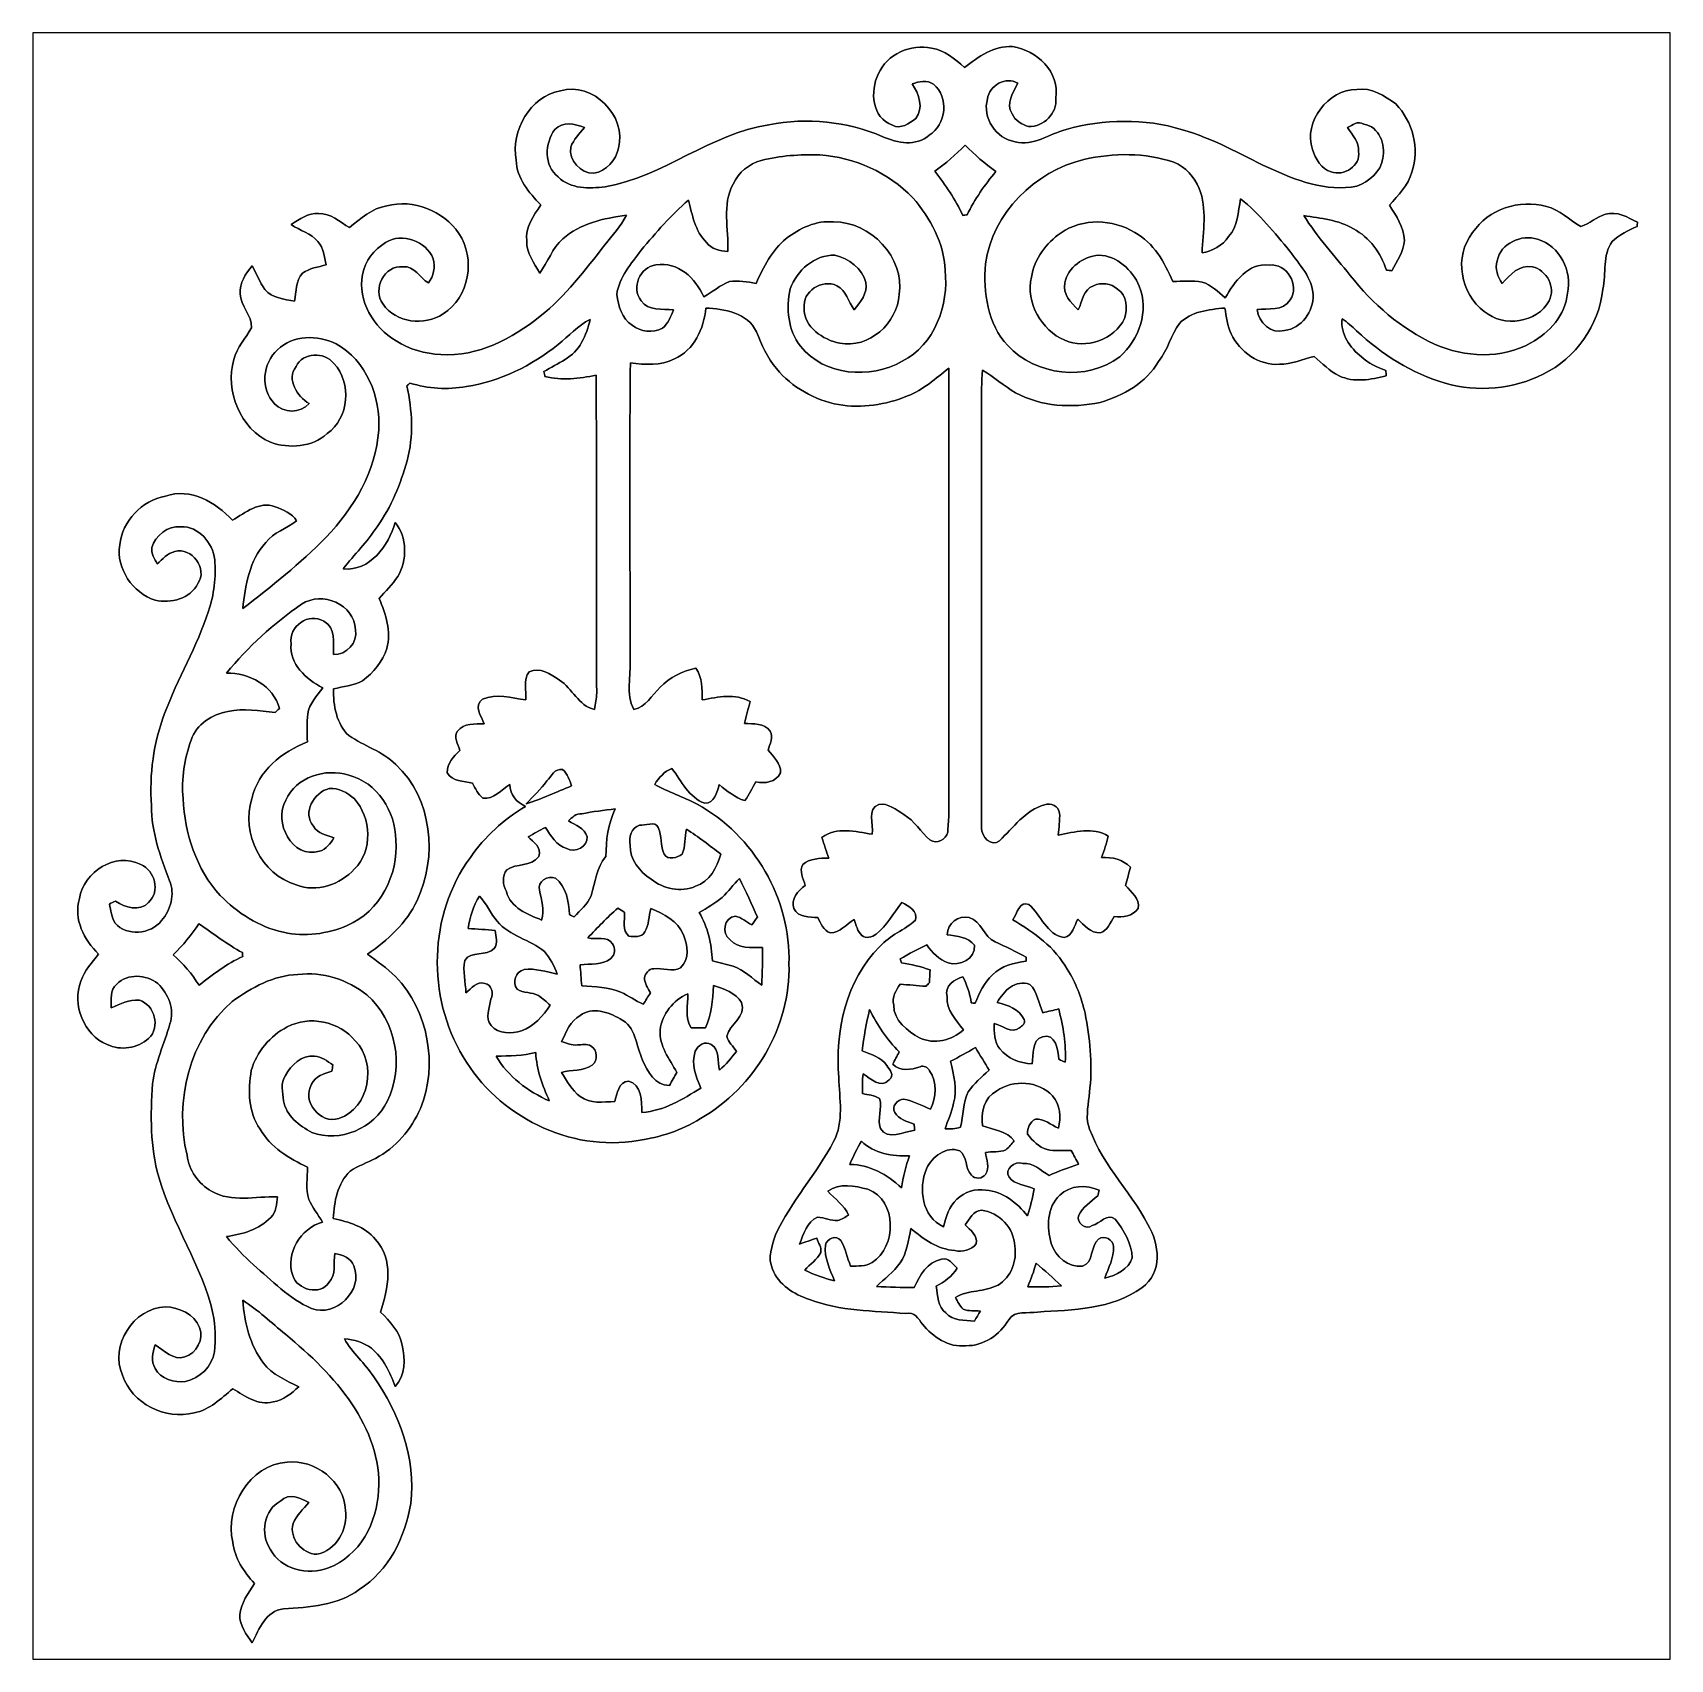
# Model space of a CAD drawing. Header units: centimetres. Extents: x -16.8 to 16.8, y -16.7 to 16.7.
import ezdxf

# ---------------------------------------------------------------- set-up
doc = ezdxf.new("R2010")
doc.units = ezdxf.units.CM
doc.header["$MEASUREMENT"] = 0
doc.layers.add('Layer 1', color=7, linetype='Continuous')

msp = doc.modelspace()

# ---------------------------------------------------------------- linework, layer by layer
at = {"layer": 'Layer 1', "color": 7}
for points, knots in [([(-16.77458, 16.66875), (-16.77458, 16.66875), (16.77458, 16.66875), (16.77458, 16.66875), (16.77458, 16.66875), (16.77458, 16.66875), (16.77458, -16.66875), (16.77458, -16.66875), (16.77458, -16.66875), (16.77458, -16.66875), (-16.77458, -16.66875), (-16.77458, -16.66875), (-16.77458, -16.66875), (-16.77458, -16.66875), (-16.77458, 16.66875), (-16.77458, 16.66875), (-16.77458, 16.66875), (-16.77458, 16.66875), (-16.77458, 16.66875), (-16.77458, 16.66875)], [0, 0, 0, 0, 0.16666667, 0.16666667, 0.16666667, 0.16666667, 0.33333333, 0.33333333, 0.33333333, 0.33333333, 0.5, 0.5, 0.5, 0.5, 0.66666667, 0.66666667, 0.66666667, 0.66666667, 1, 1, 1, 1]), ([(0.54857, 15.82032), (0.37641, 15.47389), (0.41663, 14.92038), (0.83785, 14.77292), (0.83785, 14.77292), (1.00506, 14.68649), (1.18957, 14.80644), (1.31621, 14.91121), (1.31621, 14.91121), (1.48696, 15.11441), (1.38289, 15.42309), (1.24248, 15.61924), (1.24248, 15.61924), (1.38007, 15.67004), (1.55081, 15.70426), (1.67816, 15.61289), (1.67816, 15.61289), (2.00695, 15.35677), (1.93957, 14.77751), (1.59103, 14.56902), (1.59103, 14.56902), (1.32715, 14.33054), (0.93804, 14.40462), (0.64064, 14.53797), (0.64064, 14.53797), (-0.08925, 14.853), (-0.91158, 14.9352), (-1.69122, 14.78351), (-1.69122, 14.78351), (-2.89384, 14.59794), (-3.85022, 13.72059), (-5.04578, 13.51104), (-5.04578, 13.51104), (-5.37457, 13.47541), (-5.75381, 13.45812), (-6.00781, 13.71318), (-6.00781, 13.71318), (-6.30802, 13.94072), (-6.28438, 14.40497), (-6.08013, 14.6879), (-6.08013, 14.6879), (-5.90656, 14.86041), (-5.67337, 14.80291), (-5.47194, 14.72565), (-5.47194, 14.72565), (-5.57918, 14.60324), (-5.69136, 14.47835), (-5.75345, 14.32631), (-5.75345, 14.32631), (-5.79755, 14.04796), (-5.55166, 13.78938), (-5.27826, 13.78761), (-5.27826, 13.78761), (-5.02673, 13.82995), (-4.81718, 14.05326), (-4.77696, 14.30373), (-4.77696, 14.30373), (-4.59317, 14.96166), (-5.30013, 15.67639), (-5.963, 15.47918), (-5.963, 15.47918), (-6.58283, 15.35959), (-6.98818, 14.6618), (-6.8707, 14.05572), (-6.8707, 14.05572), (-6.85659, 13.68107), (-6.60964, 13.39532), (-6.36623, 13.1385), (-6.36623, 13.1385), (-6.51228, 12.91837), (-6.69431, 12.6813), (-6.65268, 12.39979), (-6.65268, 12.39979), (-6.66221, 12.15214), (-6.49958, 11.94929), (-6.38881, 11.74256), (-6.38881, 11.74256), (-6.21665, 11.96622), (-6.13339, 12.25232), (-5.91679, 12.44212), (-5.91679, 12.44212), (-5.56401, 12.76773), (-5.07048, 12.85981), (-4.61222, 12.93072), (-4.61222, 12.93072), (-4.71981, 12.70176), (-4.90008, 12.51902), (-5.05284, 12.32076), (-5.05284, 12.32076), (-5.45924, 11.80359), (-5.85893, 11.27019), (-6.37681, 10.85744), (-6.37681, 10.85744), (-6.9529, 10.40447), (-7.65528, 10.01607), (-8.41304, 10.07533), (-8.41304, 10.07533), (-8.73725, 10.08556), (-9.05863, 10.17764), (-9.33097, 10.35473), (-9.33097, 10.35473), (-9.78958, 10.62602), (-10.12508, 11.17), (-10.01677, 11.71434), (-10.01677, 11.71434), (-9.97761, 11.99233), (-9.77371, 12.22093), (-9.54793, 12.37121), (-9.54793, 12.37121), (-9.2075, 12.58288), (-8.71432, 12.40014), (-8.57003, 12.03466), (-8.57003, 12.03466), (-8.52558, 11.86815), (-8.55874, 11.67659), (-8.6681, 11.54148), (-8.6681, 11.54148), (-8.8452, 11.64484), (-8.95491, 11.89179), (-9.18845, 11.87309), (-9.18845, 11.87309), (-9.57192, 11.90519), (-9.82345, 11.41801), (-9.59838, 11.10862), (-9.59838, 11.10862), (-9.33274, 10.72233), (-8.74889, 10.6486), (-8.36895, 10.90577), (-8.36895, 10.90577), (-7.82884, 11.24338), (-7.69585, 12.03748), (-8.04404, 12.55677), (-8.04404, 12.55677), (-8.3633, 13.01221), (-8.97678, 13.27185), (-9.52147, 13.12051), (-9.52147, 13.12051), (-9.82592, 13.07359), (-10.05664, 12.8584), (-10.287, 12.67354), (-10.287, 12.67354), (-10.48456, 12.79031), (-10.67294, 12.9727), (-10.91706, 12.96352), (-10.91706, 12.96352), (-11.13508, 12.98257), (-11.30935, 12.84146), (-11.48221, 12.73528), (-11.48221, 12.73528), (-11.30088, 12.61463), (-11.07652, 12.55748), (-10.93117, 12.38779), (-10.93117, 12.38779), (-10.81546, 12.25762), (-10.80417, 12.07664), (-10.76254, 11.91436), (-10.76254, 11.91436), (-10.92306, 11.86109), (-11.10791, 11.84663), (-11.24479, 11.73797), (-11.24479, 11.73797), (-11.3919, 11.59016), (-11.37391, 11.35662), (-11.40848, 11.16824), (-11.40848, 11.16824), (-11.62368, 11.20704), (-11.86321, 11.22751), (-12.01667, 11.40601), (-12.01667, 11.40601), (-12.12779, 11.55312), (-12.19129, 11.72951), (-12.27808, 11.89108), (-12.27808, 11.89108), (-12.41813, 11.73515), (-12.53843, 11.53442), (-12.52643, 11.31817), (-12.52643, 11.31817), (-12.51514, 11.06276), (-12.28231, 10.87755), (-12.29007, 10.6232), (-12.29007, 10.6232), (-12.41108, 10.40589), (-12.59276, 10.22032), (-12.65731, 9.97267), (-12.65731, 9.97267), (-12.83794, 9.33168), (-12.52749, 8.54781), (-11.90378, 8.2737), (-11.90378, 8.2737), (-11.52278, 8.14105), (-11.05323, 8.17174), (-10.74385, 8.45185), (-10.74385, 8.45185), (-10.29264, 8.76935), (-10.23444, 9.49396), (-10.60521, 9.89118), (-10.60521, 9.89118), (-10.79394, 10.13389), (-11.24832, 10.12366), (-11.37955, 9.82733), (-11.37955, 9.82733), (-11.58275, 9.55992), (-11.35521, 9.21773), (-11.11462, 9.06674), (-11.11462, 9.06674), (-11.29277, 8.86037), (-11.6399, 8.86566), (-11.81876, 9.06568), (-11.81876, 9.06568), (-12.12109, 9.36307), (-12.06535, 9.89965), (-11.75844, 10.17094), (-11.75844, 10.17094), (-11.44482, 10.48138), (-10.93752, 10.47821), (-10.5604, 10.29406), (-10.5604, 10.29406), (-9.94445, 9.95045), (-9.63895, 9.20538), (-9.68657, 8.52064), (-9.68657, 8.52064), (-9.74372, 7.68032), (-10.19881, 6.9215), (-10.76819, 6.32319), (-10.76819, 6.32319), (-11.29453, 5.79226), (-11.88014, 5.32059), (-12.47175, 4.86481), (-12.47175, 4.86481), (-12.41531, 5.33823), (-12.34228, 5.85329), (-12.00256, 6.21771), (-12.00256, 6.21771), (-11.83711, 6.42655), (-11.57711, 6.50981), (-11.36791, 6.6615), (-11.36791, 6.6615), (-11.45822, 6.82413), (-11.64731, 6.89151), (-11.80994, 6.95431), (-11.80994, 6.95431), (-12.12956, 7.07602), (-12.42272, 6.8326), (-12.67989, 6.67879), (-12.67989, 6.67879), (-13.02914, 7.0425), (-13.53573, 7.34589), (-14.05678, 7.17338), (-14.05678, 7.17338), (-14.53833, 7.07813), (-14.93838, 6.66362), (-14.99376, 6.1722), (-14.99376, 6.1722), (-15.06926, 5.6829), (-14.7253, 5.18795), (-14.26457, 5.03661), (-14.26457, 5.03661), (-13.94178, 4.97205), (-13.54773, 5.06589), (-13.38933, 5.38127), (-13.38933, 5.38127), (-13.18472, 5.67866), (-13.51492, 6.13904), (-13.86664, 6.03391), (-13.86664, 6.03391), (-14.01586, 6.00392), (-14.1157, 5.87728), (-14.22541, 5.78309), (-14.22541, 5.78309), (-14.2808, 5.88574), (-14.34888, 5.99369), (-14.33724, 6.11505), (-14.33724, 6.11505), (-14.26069, 6.36199), (-14.01057, 6.57366), (-13.7414, 6.54438), (-13.7414, 6.54438), (-13.37239, 6.55779), (-13.08523, 6.21383), (-13.04537, 5.86811), (-13.04537, 5.86811), (-13.02068, 5.51356), (-13.05595, 5.15126), (-13.17519, 4.81506), (-13.17519, 4.81506), (-13.4052, 4.08587), (-13.80808, 3.42724), (-14.07372, 2.71251), (-14.07372, 2.71251), (-14.30338, 2.11314), (-14.38698, 1.46791), (-14.34077, 0.82832), (-14.34077, 0.82832), (-14.34606, 0.29104), (-14.16121, -0.21766), (-13.97459, -0.71261), (-13.97459, -0.71261), (-13.85288, -0.98249), (-13.94813, -1.3141), (-14.13404, -1.52964), (-14.13404, -1.52964), (-14.35664, -1.80834), (-14.85089, -1.86161), (-15.08831, -1.57833), (-15.08831, -1.57833), (-15.16486, -1.46403), (-15.17086, -1.31833), (-15.20472, -1.18957), (-15.20472, -1.18957), (-15.16274, -1.16911), (-15.12076, -1.149), (-15.07878, -1.12889), (-15.07878, -1.12889), (-14.88158, -1.26436), (-14.58666, -1.35079), (-14.40004, -1.15711), (-14.40004, -1.15711), (-14.16015, -0.92851), (-14.26704, -0.50412), (-14.56196, -0.38065), (-14.56196, -0.38065), (-15.08901, -0.11289), (-15.72401, -0.52987), (-15.8182, -1.07738), (-15.8182, -1.07738), (-15.94273, -1.50107), (-15.72295, -1.92476), (-15.42486, -2.21368), (-15.42486, -2.21368), (-15.56138, -2.38725), (-15.71484, -2.55729), (-15.78963, -2.76789), (-15.78963, -2.76789), (-15.97801, -3.24979), (-15.73318, -3.87068), (-15.24953, -4.06964), (-15.24953, -4.06964), (-14.97789, -4.20123), (-14.62088, -4.14831), (-14.40074, -3.94335), (-14.40074, -3.94335), (-14.15168, -3.71052), (-14.2748, -3.25896), (-14.59089, -3.16054), (-14.59089, -3.16054), (-14.79621, -3.13549), (-14.98106, -3.24767), (-15.16698, -3.3147), (-15.16698, -3.3147), (-15.16239, -3.14925), (-15.19943, -2.94993), (-15.05444, -2.83175), (-15.05444, -2.83175), (-14.8336, -2.60421), (-14.44943, -2.63313), (-14.21165, -2.81764), (-14.21165, -2.81764), (-13.99716, -3.02683), (-13.85993, -3.34927), (-13.96577, -3.64702), (-13.96577, -3.64702), (-14.07971, -4.05694), (-14.26845, -4.44535), (-14.31784, -4.87292), (-14.31784, -4.87292), (-14.36899, -5.51145), (-14.36793, -6.16726), (-14.19225, -6.7885), (-14.19225, -6.7885), (-13.91285, -7.75582), (-13.30572, -8.59684), (-13.08171, -9.58356), (-13.08171, -9.58356), (-13.02667, -9.84074), (-13.02632, -10.10638), (-13.05348, -10.36743), (-13.05348, -10.36743), (-13.09899, -10.66976), (-13.35264, -10.91353), (-13.64686, -10.97562), (-13.64686, -10.97562), (-13.87934, -10.99749), (-14.15062, -10.92941), (-14.26845, -10.7061), (-14.26845, -10.7061), (-14.36123, -10.55899), (-14.31396, -10.38119), (-14.26951, -10.22738), (-14.26951, -10.22738), (-14.07689, -10.33321), (-13.9005, -10.55088), (-13.65885, -10.47186), (-13.65885, -10.47186), (-13.42284, -10.39495), (-13.25668, -10.10779), (-13.36075, -9.87037), (-13.36075, -9.87037), (-13.46059, -9.58533), (-13.7795, -9.4615), (-14.05819, -9.4421), (-14.05819, -9.4421), (-14.7126, -9.47244), (-15.20119, -10.24184), (-14.93661, -10.84615), (-14.93661, -10.84615), (-14.74294, -11.42824), (-14.05573, -11.77502), (-13.46906, -11.61591), (-13.46906, -11.61591), (-13.14838, -11.5637), (-12.91731, -11.31993), (-12.67566, -11.12626), (-12.67566, -11.12626), (-12.42871, -11.27584), (-12.15672, -11.47516), (-11.85122, -11.39472), (-11.85122, -11.39472), (-11.64096, -11.36685), (-11.47974, -11.21445), (-11.32381, -11.08534), (-11.32381, -11.08534), (-11.58205, -10.95481), (-11.86744, -10.83874), (-12.04771, -10.60132), (-12.04771, -10.60132), (-12.32676, -10.23126), (-12.43753, -9.76489), (-12.47211, -9.30981), (-12.47211, -9.30981), (-12.15531, -9.51018), (-11.88685, -9.77441), (-11.5951, -10.0076), (-11.5951, -10.0076), (-11.08781, -10.42741), (-10.60415, -10.88672), (-10.23479, -11.436), (-10.23479, -11.436), (-9.88766, -11.95634), (-9.64212, -12.57371), (-9.69222, -13.21047), (-9.69222, -13.21047), (-9.71409, -13.86487), (-10.0771, -14.55702), (-10.71563, -14.79338), (-10.71563, -14.79338), (-11.13367, -14.95919), (-11.68964, -14.82937), (-11.90907, -14.41309), (-11.90907, -14.41309), (-12.11968, -14.10511), (-12.03854, -13.6017), (-11.69458, -13.42355), (-11.69458, -13.42355), (-11.52313, -13.24963), (-11.29453, -13.36499), (-11.11744, -13.45283), (-11.11744, -13.45283), (-11.23033, -13.59288), (-11.37532, -13.71565), (-11.44164, -13.88745), (-11.44164, -13.88745), (-11.52172, -14.19084), (-11.25996, -14.50587), (-10.95551, -14.51681), (-10.95551, -14.51681), (-10.55688, -14.44202), (-10.31275, -13.99999), (-10.36884, -13.61511), (-10.36884, -13.61511), (-10.38825, -13.02456), (-10.9922, -12.56383), (-11.56547, -12.63086), (-11.56547, -12.63086), (-12.33382, -12.68342), (-12.83688, -13.55125), (-12.67848, -14.26598), (-12.67848, -14.26598), (-12.63791, -14.59442), (-12.45341, -14.88017), (-12.22975, -15.11476), (-12.22975, -15.11476), (-12.3638, -15.3095), (-12.50386, -15.51693), (-12.53137, -15.75717), (-12.53137, -15.75717), (-12.54266, -15.97801), (-12.39555, -16.1611), (-12.27667, -16.33361), (-12.27667, -16.33361), (-12.14155, -16.04539), (-11.99656, -15.67709), (-11.63743, -15.63582), (-11.63743, -15.63582), (-11.10721, -15.60195), (-10.53148, -15.5642), (-10.08556, -15.24106), (-10.08556, -15.24106), (-9.47984, -14.85794), (-9.14294, -14.16332), (-9.03041, -13.4747), (-9.03041, -13.4747), (-8.91505, -12.54795), (-9.26394, -11.63073), (-9.78711, -10.88108), (-9.78711, -10.88108), (-9.96774, -10.60556), (-10.22985, -10.39107), (-10.38789, -10.10038), (-10.38789, -10.10038), (-10.18999, -10.11414), (-9.99666, -10.17446), (-9.83615, -10.29441), (-9.83615, -10.29441), (-9.59203, -10.4962), (-9.45515, -10.789), (-9.3472, -11.07969), (-9.3472, -11.07969), (-9.13871, -10.85074), (-9.1373, -10.51348), (-9.20609, -10.22809), (-9.20609, -10.22809), (-9.25724, -9.95504), (-9.45727, -9.74125), (-9.64847, -9.55322), (-9.64847, -9.55322), (-9.49043, -9.07697), (-9.3726, -8.46314), (-9.75572, -8.06238), (-9.75572, -8.06238), (-9.96421, -7.79604), (-10.30429, -7.70467), (-10.61896, -7.63446), (-10.61896, -7.63446), (-10.59674, -7.28768), (-10.535, -6.9155), (-10.27183, -6.66503), (-10.27183, -6.66503), (-10.10885, -6.55708), (-9.92329, -6.49217), (-9.75043, -6.40256), (-9.75043, -6.40256), (-9.33556, -6.1849), (-9.01735, -5.80849), (-8.8332, -5.38127), (-8.8332, -5.38127), (-8.46455, -4.4831), (-8.67198, -3.37749), (-9.3405, -2.673), (-9.3405, -2.673), (-9.51548, -2.50084), (-9.72185, -2.36714), (-9.91517, -2.21721), (-9.91517, -2.21721), (-9.50101, -1.93146), (-9.11931, -1.5815), (-8.90058, -1.11901), (-8.90058, -1.11901), (-8.47725, -0.22225), (-8.58555, 0.97755), (-9.33838, 1.66864), (-9.33838, 1.66864), (-9.60896, 1.94239), (-9.98784, 2.04858), (-10.29829, 2.26201), (-10.29829, 2.26201), (-10.55546, 2.50119), (-10.6172, 2.88572), (-10.61508, 3.22121), (-10.61508, 3.22121), (-10.41365, 3.26672), (-10.20304, 3.29212), (-10.01607, 3.38561), (-10.01607, 3.38561), (-9.79311, 3.55388), (-9.60367, 3.78072), (-9.51971, 4.05095), (-9.51971, 4.05095), (-9.41846, 4.39596), (-9.54334, 4.75192), (-9.6774, 5.07012), (-9.6774, 5.07012), (-9.54652, 5.21723), (-9.40858, 5.3594), (-9.2964, 5.52132), (-9.2964, 5.52132), (-9.10096, 5.85435), (-9.09884, 6.32707), (-9.35038, 6.63257), (-9.35038, 6.63257), (-9.47879, 6.15597), (-9.86896, 5.62292), (-10.41647, 5.68078), (-10.41647, 5.68078), (-10.18787, 5.97147), (-9.91905, 6.23076), (-9.72044, 6.54509), (-9.72044, 6.54509), (-9.42587, 6.94866), (-9.24243, 7.41856), (-9.10273, 7.89446), (-9.10273, 7.89446), (-8.97184, 8.39682), (-8.99654, 8.92845), (-9.11154, 9.43116), (-9.11154, 9.43116), (-9.08967, 9.45056), (-9.06815, 9.46997), (-9.04628, 9.48902), (-9.04628, 9.48902), (-8.67375, 9.3726), (-8.2744, 9.34226), (-7.89093, 9.42022), (-7.89093, 9.42022), (-7.19702, 9.51653), (-6.55391, 9.84567), (-6.01098, 10.27853), (-6.01098, 10.27853), (-5.79191, 10.44892), (-5.60493, 10.66377), (-5.35587, 10.79218), (-5.35587, 10.79218), (-5.39044, 10.62849), (-5.44583, 10.46903), (-5.52873, 10.32298), (-5.52873, 10.32298), (-5.67937, 10.01607), (-6.02615, 9.8933), (-6.30202, 9.72256), (-6.30202, 9.72256), (-6.29638, 9.6968), (-6.28544, 9.64565), (-6.2798, 9.6199), (-6.2798, 9.6199), (-5.93231, 9.53946), (-5.57777, 9.57474), (-5.23416, 9.65271), (-5.23416, 9.65271), (-5.21229, 7.48136), (-5.2384, 5.30895), (-5.22076, 3.13725), (-5.22076, 3.13725), (-5.22111, 3.02295), (-5.24651, 2.91112), (-5.26874, 2.8), (-5.26874, 2.8), (-5.59823, 2.87443), (-5.71606, 3.23144), (-5.98311, 3.39901), (-5.98311, 3.39901), (-6.15527, 3.51755), (-6.38881, 3.677), (-6.604, 3.57082), (-6.604, 3.57082), (-6.73453, 3.41242), (-6.65127, 3.18029), (-6.67456, 2.99332), (-6.67456, 2.99332), (-6.9663, 3.03812), (-7.27992, 3.13619), (-7.56038, 3.00849), (-7.56038, 3.00849), (-7.75229, 2.87796), (-7.58543, 2.661), (-7.5251, 2.50543), (-7.5251, 2.50543), (-7.71384, 2.49379), (-7.94279, 2.52342), (-8.07191, 2.35585), (-8.07191, 2.35585), (-8.16822, 2.23308), (-8.05498, 2.08492), (-8.02287, 1.95862), (-8.02287, 1.95862), (-8.14599, 1.83162), (-8.29839, 1.70004), (-8.28075, 1.50107), (-8.28075, 1.50107), (-8.18198, 1.31269), (-7.94244, 1.33526), (-7.7664, 1.2894), (-7.7664, 1.2894), (-7.70396, 1.18181), (-7.65493, 1.05939), (-7.55403, 0.98108), (-7.55403, 0.98108), (-7.33178, 0.95003), (-7.16986, 1.15641), (-6.9977, 1.26083), (-6.9977, 1.26083), (-6.99594, 1.04599), (-6.86329, 0.89782), (-6.68196, 0.8128), (-6.68196, 0.8128), (-7.12223, 0.54363), (-7.51734, 0.19262), (-7.80838, -0.2353), (-7.80838, -0.2353), (-8.66669, -1.40476), (-8.70409, -3.08575), (-7.9569, -4.31941), (-7.9569, -4.31941), (-7.24888, -5.52944), (-5.76968, -6.28474), (-4.37268, -6.03426), (-4.37268, -6.03426), (-3.92254, -5.97182), (-3.47768, -5.83248), (-3.09421, -5.58447), (-3.09421, -5.58447), (-1.98367, -4.95406), (-1.24425, -3.69852), (-1.28164, -2.41653), (-1.28164, -2.41653), (-1.2386, -1.09326), (-1.99778, 0.22754), (-3.16336, 0.85584), (-3.16336, 0.85584), (-3.44452, 1.00859), (-3.75038, 1.10913), (-4.0326, 1.25977), (-4.0326, 1.25977), (-3.94511, 1.40018), (-3.83681, 1.53035), (-3.67841, 1.58962), (-3.67841, 1.58962), (-3.49074, 1.33279), (-3.32705, 0.98707), (-3.00496, 0.87736), (-3.00496, 0.87736), (-2.80705, 0.86748), (-2.75978, 1.11619), (-2.70863, 1.2573), (-2.70863, 1.2573), (-2.54741, 1.12677), (-2.38619, 0.98884), (-2.18299, 0.92922), (-2.18299, 0.92922), (-2.10714, 1.05622), (-2.03376, 1.18428), (-1.95933, 1.31198), (-1.95933, 1.31198), (-1.76777, 1.27988), (-1.55187, 1.29928), (-1.4545, 1.50107), (-1.4545, 1.50107), (-1.44004, 1.69968), (-1.59985, 1.82668), (-1.70991, 1.96427), (-1.70991, 1.96427), (-1.68099, 2.08915), (-1.58785, 2.23026), (-1.66652, 2.35444), (-1.66652, 2.35444), (-1.78647, 2.51848), (-2.01224, 2.50402), (-2.19322, 2.51107), (-2.19322, 2.51107), (-2.15406, 2.66136), (-2.11526, 2.81234), (-2.07927, 2.96298), (-2.07927, 2.96298), (-2.38584, 3.13055), (-2.73191, 3.05541), (-3.05647, 2.99403), (-3.05647, 2.99403), (-3.05999, 3.21663), (-3.05506, 3.45546), (-3.18735, 3.64666), (-3.18735, 3.64666), (-3.46004, 3.58175), (-3.72851, 3.46146), (-3.92148, 3.25226), (-3.92148, 3.25226), (-4.09222, 3.08963), (-4.2097, 2.84939), (-4.46264, 2.79859), (-4.46264, 2.79859), (-4.62456, 3.11891), (-4.51767, 3.4865), (-4.53708, 3.82764), (-4.53708, 3.82764), (-4.5339, 5.85188), (-4.55119, 7.87612), (-4.53037, 9.90036), (-4.53037, 9.90036), (-4.2291, 9.86931), (-3.90948, 9.83262), (-3.62973, 9.98185), (-3.62973, 9.98185), (-3.22721, 10.16353), (-3.01943, 10.60379), (-2.98556, 11.02536), (-2.98556, 11.02536), (-2.6095, 11.01055), (-2.12302, 10.92553), (-1.94874, 10.54135), (-1.94874, 10.54135), (-1.83974, 10.27606), (-1.72967, 10.00407), (-1.53952, 9.78394), (-1.53952, 9.78394), (-1.21603, 9.40117), (-0.75671, 9.14118), (-0.26599, 9.04593), (-0.26599, 9.04593), (0.2092, 8.96937), (0.70344, 9.04064), (1.14582, 9.22549), (1.14582, 9.22549), (1.46932, 9.34438), (1.72332, 9.58532), (1.99249, 9.79135), (1.99249, 9.79135), (1.9939, 6.73276), (1.99284, 3.67453), (1.9939, 0.61595), (1.9939, 0.61595), (1.98826, 0.53234), (1.97732, 0.36477), (1.97167, 0.28081), (1.97167, 0.28081), (1.9371, 0.12947), (1.7459, 0.02716), (1.60796, 0.12629), (1.60796, 0.12629), (1.41323, 0.28293), (1.29152, 0.51753), (1.07174, 0.64699), (1.07174, 0.64699), (0.91863, 0.74119), (0.7493, 0.88406), (0.55774, 0.85372), (0.55774, 0.85372), (0.31574, 0.76553), (0.45085, 0.4445), (0.42439, 0.24306), (0.42439, 0.24306), (0.08326, 0.29034), (-0.30233, 0.40464), (-0.60572, 0.17427), (-0.60572, 0.17427), (-0.56444, 0.0321), (-0.51506, -0.10795), (-0.46602, -0.248), (-0.46602, -0.248), (-0.65158, -0.24059), (-0.84596, -0.26176), (-0.99977, -0.37712), (-0.99977, -0.37712), (-1.07491, -0.51717), (-0.98743, -0.67063), (-0.94933, -0.80892), (-0.94933, -0.80892), (-1.09079, -0.91863), (-1.25271, -1.09008), (-1.18075, -1.28411), (-1.18075, -1.28411), (-1.09608, -1.46438), (-0.85619, -1.4545), (-0.69003, -1.4672), (-0.69003, -1.4672), (-0.63041, -1.58538), (-0.57326, -1.73143), (-0.43674, -1.77765), (-0.43674, -1.77765), (-0.23777, -1.78435), (-0.10089, -1.60302), (0.05186, -1.50566), (0.05186, -1.50566), (0.09984, -1.6129), (0.11747, -1.75295), (0.21449, -1.83339), (0.21449, -1.83339), (0.29457, -1.91488), (0.42192, -1.8602), (0.50271, -1.80728), (0.50271, -1.80728), (0.7179, -1.62595), (0.86642, -1.38007), (1.03293, -1.15641), (1.03293, -1.15641), (1.16593, -1.22908), (1.36172, -1.33844), (1.31304, -1.52083), (1.31304, -1.52083), (1.0855, -1.7212), (0.78458, -1.83127), (0.57856, -2.05987), (0.57856, -2.05987), (-0.11677, -2.75273), (-0.3362, -3.79377), (-0.26282, -4.74451), (-0.26282, -4.74451), (-0.24659, -5.17772), (-0.15134, -5.65573), (-0.36548, -6.05649), (-0.36548, -6.05649), (-0.71649, -6.72147), (-1.23896, -7.28345), (-1.55434, -7.9689), (-1.55434, -7.9689), (-1.63054, -8.19256), (-1.72156, -8.44091), (-1.6196, -8.67375), (-1.6196, -8.67375), (-1.49296, -8.99619), (-1.17757, -9.18845), (-0.86325, -9.29393), (-0.86325, -9.29393), (-0.2346, -9.53523), (0.44979, -9.52571), (1.11125, -9.58215), (1.11125, -9.58215), (1.28799, -9.53311), (1.36913, -9.69116), (1.45662, -9.79946), (1.45662, -9.79946), (1.66405, -10.06581), (1.99214, -10.28453), (2.34456, -10.24149), (2.34456, -10.24149), (2.7111, -10.25278), (3.03777, -10.01607), (3.22086, -9.71127), (3.22086, -9.71127), (3.34222, -9.50807), (3.61985, -9.5885), (3.81141, -9.55216), (3.81141, -9.55216), (4.5399, -9.50666), (5.33188, -9.49643), (5.95136, -9.05475), (5.95136, -9.05475), (6.37434, -8.75418), (6.31296, -8.15411), (6.07236, -7.75617), (6.07236, -7.75617), (5.69172, -7.03721), (5.05601, -6.4516), (4.83235, -5.65397), (4.83235, -5.65397), (4.81789, -5.42043), (4.86939, -5.18936), (4.88456, -4.95688), (4.88456, -4.95688), (4.94101, -4.44641), (4.88244, -3.93065), (4.78649, -3.42865), (4.78649, -3.42865), (4.70782, -3.11291), (4.60128, -2.8), (4.42066, -2.52695), (4.42066, -2.52695), (4.17301, -2.0761), (3.74121, -1.76883), (3.30588, -1.51589), (3.30588, -1.51589), (3.38384, -1.391), (3.4477, -1.11301), (3.63537, -1.19874), (3.63537, -1.19874), (3.88267, -1.41429), (3.99874, -1.81822), (4.35786, -1.87748), (4.35786, -1.87748), (4.53214, -1.84256), (4.56001, -1.62913), (4.63938, -1.49789), (4.63938, -1.49789), (4.76321, -1.62348), (4.89938, -1.78823), (5.09376, -1.77765), (5.09376, -1.77765), (5.24969, -1.7399), (5.30119, -1.56633), (5.38057, -1.44639), (5.38057, -1.44639), (5.56189, -1.46791), (5.75733, -1.43792), (5.87551, -1.27988), (5.87551, -1.27988), (5.91397, -1.07491), (5.72876, -0.9465), (5.61199, -0.80892), (5.61199, -0.80892), (5.64797, -0.68404), (5.68325, -0.55809), (5.71606, -0.43286), (5.71606, -0.43286), (5.55837, -0.28046), (5.3407, -0.22119), (5.12445, -0.23813), (5.12445, -0.23813), (5.17419, -0.09243), (5.22676, 0.05256), (5.26133, 0.20249), (5.26133, 0.20249), (4.94736, 0.39158), (4.57271, 0.28998), (4.23757, 0.22543), (4.23757, 0.22543), (4.24956, 0.37465), (4.27108, 0.52388), (4.26402, 0.67381), (4.26402, 0.67381), (4.24709, 0.8128), (4.08164, 0.89641), (3.95534, 0.84631), (3.95534, 0.84631), (3.56059, 0.7306), (3.31399, 0.37888), (3.03283, 0.10689), (3.03283, 0.10689), (2.8642, -0.02575), (2.65536, 0.19332), (2.66488, 0.3683), (2.66488, 0.3683), (2.65818, 3.24979), (2.66876, 6.13198), (2.66065, 9.01347), (2.66065, 9.01347), (2.661, 9.26112), (2.66453, 9.50912), (2.68534, 9.75572), (2.68534, 9.75572), (2.91818, 9.61214), (3.12455, 9.42904), (3.36162, 9.29111), (3.36162, 9.29111), (3.88726, 9.00218), (4.51661, 8.97079), (5.09482, 9.09073), (5.09482, 9.09073), (5.56719, 9.23043), (6.03991, 9.49431), (6.2932, 9.93281), (6.2932, 9.93281), (6.48159, 10.1667), (6.54367, 10.46903), (6.71759, 10.70998), (6.71759, 10.70998), (6.95642, 10.95763), (7.32402, 10.99644), (7.64787, 11.02677), (7.64787, 11.02677), (7.67927, 10.84686), (7.70184, 10.662), (7.78016, 10.49443), (7.78016, 10.49443), (7.95196, 10.12155), (8.34849, 9.8485), (8.76617, 9.87319), (8.76617, 9.87319), (9.01594, 9.86614), (9.24207, 9.98467), (9.48126, 10.03582), (9.48126, 10.03582), (9.64001, 9.89189), (9.79382, 9.73173), (9.98996, 9.63754), (9.98996, 9.63754), (10.29264, 9.49149), (10.64542, 9.55816), (10.95763, 9.6393), (10.95763, 9.6393), (10.95481, 9.66541), (10.94952, 9.71762), (10.94669, 9.74407), (10.94669, 9.74407), (10.76889, 9.81534), (10.59109, 9.89365), (10.44751, 10.02347), (10.44751, 10.02347), (10.21715, 10.21115), (10.00654, 10.49091), (10.05522, 10.80453), (10.05522, 10.80453), (10.15965, 10.7315), (10.25454, 10.64683), (10.34838, 10.56005), (10.34838, 10.56005), (10.86309, 10.07533), (11.48151, 9.68728), (12.16307, 9.48655), (12.16307, 9.48655), (12.82524, 9.29993), (13.55972, 9.35426), (14.1732, 9.67352), (14.1732, 9.67352), (14.84101, 9.9949), (15.3162, 10.67647), (15.39487, 11.41271), (15.39487, 11.41271), (15.46578, 11.73797), (15.38252, 12.10522), (15.58361, 12.39132), (15.58361, 12.39132), (15.73107, 12.52643), (15.91451, 12.61816), (16.0969, 12.69824), (16.0969, 12.69824), (16.09831, 12.7194), (16.10113, 12.76209), (16.10219, 12.78326), (16.10219, 12.78326), (15.9004, 12.88874), (15.68274, 13.01468), (15.44461, 12.95082), (15.44461, 12.95082), (15.26752, 12.88556), (15.11829, 12.76385), (14.94508, 12.694), (14.94508, 12.694), (14.70907, 12.83088), (14.50622, 13.03761), (14.23599, 13.11063), (14.23599, 13.11063), (13.68919, 13.25386), (13.03831, 13.06019), (12.72575, 12.57124), (12.72575, 12.57124), (12.33558, 12.09393), (12.47528, 11.31111), (12.96529, 10.95446), (12.96529, 10.95446), (13.35405, 10.62496), (14.04796, 10.71527), (14.2935, 11.17706), (14.2935, 11.17706), (14.43531, 11.44623), (14.23987, 11.80924), (13.95236, 11.87203), (13.95236, 11.87203), (13.67472, 11.92565), (13.49869, 11.7027), (13.32794, 11.53125), (13.32794, 11.53125), (13.24469, 11.66989), (13.17272, 11.8297), (13.23128, 11.99586), (13.23128, 11.99586), (13.29302, 12.34863), (13.73329, 12.55219), (14.05819, 12.43471), (14.05819, 12.43471), (14.51257, 12.30348), (14.77363, 11.77925), (14.67062, 11.32805), (14.67062, 11.32805), (14.62617, 10.88355), (14.29985, 10.52124), (13.92061, 10.31487), (13.92061, 10.31487), (13.3223, 9.96809), (12.56312, 10.0143), (11.94506, 10.28735), (11.94506, 10.28735), (11.26031, 10.60097), (10.68035, 11.10968), (10.21433, 11.69635), (10.21433, 11.69635), (9.8933, 12.10028), (9.53911, 12.48269), (9.26712, 12.9226), (9.26712, 12.9226), (9.61214, 12.86404), (9.97938, 12.83794), (10.28277, 12.64638), (10.28277, 12.64638), (10.61896, 12.48057), (10.84157, 12.15249), (10.95939, 11.80536), (10.95939, 11.80536), (10.98762, 11.80183), (11.04406, 11.79477), (11.07228, 11.79124), (11.07228, 11.79124), (11.17741, 11.98774), (11.31111, 12.18071), (11.33087, 12.41037), (11.33087, 12.41037), (11.3157, 12.68342), (11.16401, 12.91484), (11.01937, 13.13603), (11.01937, 13.13603), (11.19822, 13.34064), (11.41201, 13.53855), (11.47833, 13.81301), (11.47833, 13.81301), (11.65225, 14.28962), (11.49914, 14.84912), (11.15201, 15.2086), (11.15201, 15.2086), (10.91953, 15.37229), (10.65389, 15.5515), (10.35332, 15.5067), (10.35332, 15.5067), (9.76066, 15.50317), (9.25936, 14.84806), (9.44174, 14.27409), (9.44174, 14.27409), (9.51124, 14.08536), (9.6199, 13.87369), (9.82945, 13.81478), (9.82945, 13.81478), (10.08627, 13.7227), (10.43905, 13.94284), (10.38895, 14.23458), (10.38895, 14.23458), (10.40906, 14.43073), (10.2556, 14.56866), (10.16494, 14.72389), (10.16494, 14.72389), (10.26583, 14.77716), (10.37131, 14.87099), (10.49408, 14.79585), (10.49408, 14.79585), (10.81229, 14.74823), (10.94987, 14.37322), (10.8839, 14.09171), (10.8839, 14.09171), (10.84968, 13.81548), (10.59921, 13.61828), (10.35579, 13.52409), (10.35579, 13.52409), (9.71938, 13.39744), (9.10519, 13.6465), (8.53687, 13.90403), (8.53687, 13.90403), (7.95937, 14.18202), (7.39881, 14.50552), (6.77862, 14.68155), (6.77862, 14.68155), (6.00816, 14.91897), (5.16996, 14.89639), (4.39596, 14.68826), (4.39596, 14.68826), (4.04883, 14.59089), (3.73168, 14.33548), (3.35033, 14.43355), (3.35033, 14.43355), (2.96298, 14.49881), (2.67441, 14.92991), (2.78553, 15.31338), (2.78553, 15.31338), (2.8254, 15.58854), (3.15948, 15.78398), (3.40854, 15.63229), (3.40854, 15.63229), (3.31188, 15.44567), (3.15136, 15.21389), (3.29389, 15.00822), (3.29389, 15.00822), (3.34716, 14.86464), (3.48932, 14.7895), (3.62726, 14.74505), (3.62726, 14.74505), (3.92783, 14.73447), (4.22628, 15.0174), (4.18465, 15.32784), (4.18465, 15.32784), (4.27355, 15.85912), (3.79377, 16.31703), (3.30024, 16.38441), (3.30024, 16.38441), (2.91783, 16.40664), (2.60174, 16.18121), (2.3174, 15.9579), (2.3174, 15.9579), (2.11526, 16.12441), (1.91206, 16.31738), (1.64077, 16.35125), (1.64077, 16.35125), (1.21426, 16.44826), (0.72637, 16.23095), (0.54857, 15.82032)], [0, 0, 0, 0, 0.003125, 0.003125, 0.003125, 0.003125, 0.00625, 0.00625, 0.00625, 0.00625, 0.009375, 0.009375, 0.009375, 0.009375, 0.0125, 0.0125, 0.0125, 0.0125, 0.015625, 0.015625, 0.015625, 0.015625, 0.01875, 0.01875, 0.01875, 0.01875, 0.021875, 0.021875, 0.021875, 0.021875, 0.025, 0.025, 0.025, 0.025, 0.028125, 0.028125, 0.028125, 0.028125, 0.03125, 0.03125, 0.03125, 0.03125, 0.034375, 0.034375, 0.034375, 0.034375, 0.0375, 0.0375, 0.0375, 0.0375, 0.040625, 0.040625, 0.040625, 0.040625, 0.04375, 0.04375, 0.04375, 0.04375, 0.046875, 0.046875, 0.046875, 0.046875, 0.05, 0.05, 0.05, 0.05, 0.053125, 0.053125, 0.053125, 0.053125, 0.05625, 0.05625, 0.05625, 0.05625, 0.059375, 0.059375, 0.059375, 0.059375, 0.0625, 0.0625, 0.0625, 0.0625, 0.065625, 0.065625, 0.065625, 0.065625, 0.06875, 0.06875, 0.06875, 0.06875, 0.071875, 0.071875, 0.071875, 0.071875, 0.075, 0.075, 0.075, 0.075, 0.078125, 0.078125, 0.078125, 0.078125, 0.08125, 0.08125, 0.08125, 0.08125, 0.084375, 0.084375, 0.084375, 0.084375, 0.0875, 0.0875, 0.0875, 0.0875, 0.090625, 0.090625, 0.090625, 0.090625, 0.09375, 0.09375, 0.09375, 0.09375, 0.096875, 0.096875, 0.096875, 0.096875, 0.1, 0.1, 0.1, 0.1, 0.103125, 0.103125, 0.103125, 0.103125, 0.10625, 0.10625, 0.10625, 0.10625, 0.109375, 0.109375, 0.109375, 0.109375, 0.1125, 0.1125, 0.1125, 0.1125, 0.115625, 0.115625, 0.115625, 0.115625, 0.11875, 0.11875, 0.11875, 0.11875, 0.121875, 0.121875, 0.121875, 0.121875, 0.125, 0.125, 0.125, 0.125, 0.128125, 0.128125, 0.128125, 0.128125, 0.13125, 0.13125, 0.13125, 0.13125, 0.134375, 0.134375, 0.134375, 0.134375, 0.1375, 0.1375, 0.1375, 0.1375, 0.140625, 0.140625, 0.140625, 0.140625, 0.14375, 0.14375, 0.14375, 0.14375, 0.146875, 0.146875, 0.146875, 0.146875, 0.15, 0.15, 0.15, 0.15, 0.153125, 0.153125, 0.153125, 0.153125, 0.15625, 0.15625, 0.15625, 0.15625, 0.159375, 0.159375, 0.159375, 0.159375, 0.1625, 0.1625, 0.1625, 0.1625, 0.165625, 0.165625, 0.165625, 0.165625, 0.16875, 0.16875, 0.16875, 0.16875, 0.171875, 0.171875, 0.171875, 0.171875, 0.175, 0.175, 0.175, 0.175, 0.178125, 0.178125, 0.178125, 0.178125, 0.18125, 0.18125, 0.18125, 0.18125, 0.184375, 0.184375, 0.184375, 0.184375, 0.1875, 0.1875, 0.1875, 0.1875, 0.190625, 0.190625, 0.190625, 0.190625, 0.19375, 0.19375, 0.19375, 0.19375, 0.196875, 0.196875, 0.196875, 0.196875, 0.2, 0.2, 0.2, 0.2, 0.203125, 0.203125, 0.203125, 0.203125, 0.20625, 0.20625, 0.20625, 0.20625, 0.209375, 0.209375, 0.209375, 0.209375, 0.2125, 0.2125, 0.2125, 0.2125, 0.215625, 0.215625, 0.215625, 0.215625, 0.21875, 0.21875, 0.21875, 0.21875, 0.221875, 0.221875, 0.221875, 0.221875, 0.225, 0.225, 0.225, 0.225, 0.228125, 0.228125, 0.228125, 0.228125, 0.23125, 0.23125, 0.23125, 0.23125, 0.234375, 0.234375, 0.234375, 0.234375, 0.2375, 0.2375, 0.2375, 0.2375, 0.240625, 0.240625, 0.240625, 0.240625, 0.24375, 0.24375, 0.24375, 0.24375, 0.246875, 0.246875, 0.246875, 0.246875, 0.25, 0.25, 0.25, 0.25, 0.253125, 0.253125, 0.253125, 0.253125, 0.25625, 0.25625, 0.25625, 0.25625, 0.259375, 0.259375, 0.259375, 0.259375, 0.2625, 0.2625, 0.2625, 0.2625, 0.265625, 0.265625, 0.265625, 0.265625, 0.26875, 0.26875, 0.26875, 0.26875, 0.271875, 0.271875, 0.271875, 0.271875, 0.275, 0.275, 0.275, 0.275, 0.278125, 0.278125, 0.278125, 0.278125, 0.28125, 0.28125, 0.28125, 0.28125, 0.284375, 0.284375, 0.284375, 0.284375, 0.2875, 0.2875, 0.2875, 0.2875, 0.290625, 0.290625, 0.290625, 0.290625, 0.29375, 0.29375, 0.29375, 0.29375, 0.296875, 0.296875, 0.296875, 0.296875, 0.3, 0.3, 0.3, 0.3, 0.303125, 0.303125, 0.303125, 0.303125, 0.30625, 0.30625, 0.30625, 0.30625, 0.309375, 0.309375, 0.309375, 0.309375, 0.3125, 0.3125, 0.3125, 0.3125, 0.315625, 0.315625, 0.315625, 0.315625, 0.31875, 0.31875, 0.31875, 0.31875, 0.321875, 0.321875, 0.321875, 0.321875, 0.325, 0.325, 0.325, 0.325, 0.328125, 0.328125, 0.328125, 0.328125, 0.33125, 0.33125, 0.33125, 0.33125, 0.334375, 0.334375, 0.334375, 0.334375, 0.3375, 0.3375, 0.3375, 0.3375, 0.340625, 0.340625, 0.340625, 0.340625, 0.34375, 0.34375, 0.34375, 0.34375, 0.346875, 0.346875, 0.346875, 0.346875, 0.35, 0.35, 0.35, 0.35, 0.353125, 0.353125, 0.353125, 0.353125, 0.35625, 0.35625, 0.35625, 0.35625, 0.359375, 0.359375, 0.359375, 0.359375, 0.3625, 0.3625, 0.3625, 0.3625, 0.365625, 0.365625, 0.365625, 0.365625, 0.36875, 0.36875, 0.36875, 0.36875, 0.371875, 0.371875, 0.371875, 0.371875, 0.375, 0.375, 0.375, 0.375, 0.378125, 0.378125, 0.378125, 0.378125, 0.38125, 0.38125, 0.38125, 0.38125, 0.384375, 0.384375, 0.384375, 0.384375, 0.3875, 0.3875, 0.3875, 0.3875, 0.390625, 0.390625, 0.390625, 0.390625, 0.39375, 0.39375, 0.39375, 0.39375, 0.396875, 0.396875, 0.396875, 0.396875, 0.4, 0.4, 0.4, 0.4, 0.403125, 0.403125, 0.403125, 0.403125, 0.40625, 0.40625, 0.40625, 0.40625, 0.409375, 0.409375, 0.409375, 0.409375, 0.4125, 0.4125, 0.4125, 0.4125, 0.415625, 0.415625, 0.415625, 0.415625, 0.41875, 0.41875, 0.41875, 0.41875, 0.421875, 0.421875, 0.421875, 0.421875, 0.425, 0.425, 0.425, 0.425, 0.428125, 0.428125, 0.428125, 0.428125, 0.43125, 0.43125, 0.43125, 0.43125, 0.434375, 0.434375, 0.434375, 0.434375, 0.4375, 0.4375, 0.4375, 0.4375, 0.440625, 0.440625, 0.440625, 0.440625, 0.44375, 0.44375, 0.44375, 0.44375, 0.446875, 0.446875, 0.446875, 0.446875, 0.45, 0.45, 0.45, 0.45, 0.453125, 0.453125, 0.453125, 0.453125, 0.45625, 0.45625, 0.45625, 0.45625, 0.459375, 0.459375, 0.459375, 0.459375, 0.4625, 0.4625, 0.4625, 0.4625, 0.465625, 0.465625, 0.465625, 0.465625, 0.46875, 0.46875, 0.46875, 0.46875, 0.471875, 0.471875, 0.471875, 0.471875, 0.475, 0.475, 0.475, 0.475, 0.478125, 0.478125, 0.478125, 0.478125, 0.48125, 0.48125, 0.48125, 0.48125, 0.484375, 0.484375, 0.484375, 0.484375, 0.4875, 0.4875, 0.4875, 0.4875, 0.490625, 0.490625, 0.490625, 0.490625, 0.49375, 0.49375, 0.49375, 0.49375, 0.496875, 0.496875, 0.496875, 0.496875, 0.5, 0.5, 0.5, 0.5, 0.503125, 0.503125, 0.503125, 0.503125, 0.50625, 0.50625, 0.50625, 0.50625, 0.509375, 0.509375, 0.509375, 0.509375, 0.5125, 0.5125, 0.5125, 0.5125, 0.515625, 0.515625, 0.515625, 0.515625, 0.51875, 0.51875, 0.51875, 0.51875, 0.521875, 0.521875, 0.521875, 0.521875, 0.525, 0.525, 0.525, 0.525, 0.528125, 0.528125, 0.528125, 0.528125, 0.53125, 0.53125, 0.53125, 0.53125, 0.534375, 0.534375, 0.534375, 0.534375, 0.5375, 0.5375, 0.5375, 0.5375, 0.540625, 0.540625, 0.540625, 0.540625, 0.54375, 0.54375, 0.54375, 0.54375, 0.546875, 0.546875, 0.546875, 0.546875, 0.55, 0.55, 0.55, 0.55, 0.553125, 0.553125, 0.553125, 0.553125, 0.55625, 0.55625, 0.55625, 0.55625, 0.559375, 0.559375, 0.559375, 0.559375, 0.5625, 0.5625, 0.5625, 0.5625, 0.565625, 0.565625, 0.565625, 0.565625, 0.56875, 0.56875, 0.56875, 0.56875, 0.571875, 0.571875, 0.571875, 0.571875, 0.575, 0.575, 0.575, 0.575, 0.578125, 0.578125, 0.578125, 0.578125, 0.58125, 0.58125, 0.58125, 0.58125, 0.584375, 0.584375, 0.584375, 0.584375, 0.5875, 0.5875, 0.5875, 0.5875, 0.590625, 0.590625, 0.590625, 0.590625, 0.59375, 0.59375, 0.59375, 0.59375, 0.596875, 0.596875, 0.596875, 0.596875, 0.6, 0.6, 0.6, 0.6, 0.603125, 0.603125, 0.603125, 0.603125, 0.60625, 0.60625, 0.60625, 0.60625, 0.609375, 0.609375, 0.609375, 0.609375, 0.6125, 0.6125, 0.6125, 0.6125, 0.615625, 0.615625, 0.615625, 0.615625, 0.61875, 0.61875, 0.61875, 0.61875, 0.621875, 0.621875, 0.621875, 0.621875, 0.625, 0.625, 0.625, 0.625, 0.628125, 0.628125, 0.628125, 0.628125, 0.63125, 0.63125, 0.63125, 0.63125, 0.634375, 0.634375, 0.634375, 0.634375, 0.6375, 0.6375, 0.6375, 0.6375, 0.640625, 0.640625, 0.640625, 0.640625, 0.64375, 0.64375, 0.64375, 0.64375, 0.646875, 0.646875, 0.646875, 0.646875, 0.65, 0.65, 0.65, 0.65, 0.653125, 0.653125, 0.653125, 0.653125, 0.65625, 0.65625, 0.65625, 0.65625, 0.659375, 0.659375, 0.659375, 0.659375, 0.6625, 0.6625, 0.6625, 0.6625, 0.665625, 0.665625, 0.665625, 0.665625, 0.66875, 0.66875, 0.66875, 0.66875, 0.671875, 0.671875, 0.671875, 0.671875, 0.675, 0.675, 0.675, 0.675, 0.678125, 0.678125, 0.678125, 0.678125, 0.68125, 0.68125, 0.68125, 0.68125, 0.684375, 0.684375, 0.684375, 0.684375, 0.6875, 0.6875, 0.6875, 0.6875, 0.690625, 0.690625, 0.690625, 0.690625, 0.69375, 0.69375, 0.69375, 0.69375, 0.696875, 0.696875, 0.696875, 0.696875, 0.7, 0.7, 0.7, 0.7, 0.703125, 0.703125, 0.703125, 0.703125, 0.70625, 0.70625, 0.70625, 0.70625, 0.709375, 0.709375, 0.709375, 0.709375, 0.7125, 0.7125, 0.7125, 0.7125, 0.715625, 0.715625, 0.715625, 0.715625, 0.71875, 0.71875, 0.71875, 0.71875, 0.721875, 0.721875, 0.721875, 0.721875, 0.725, 0.725, 0.725, 0.725, 0.728125, 0.728125, 0.728125, 0.728125, 0.73125, 0.73125, 0.73125, 0.73125, 0.734375, 0.734375, 0.734375, 0.734375, 0.7375, 0.7375, 0.7375, 0.7375, 0.740625, 0.740625, 0.740625, 0.740625, 0.74375, 0.74375, 0.74375, 0.74375, 0.746875, 0.746875, 0.746875, 0.746875, 0.75, 0.75, 0.75, 0.75, 0.753125, 0.753125, 0.753125, 0.753125, 0.75625, 0.75625, 0.75625, 0.75625, 0.759375, 0.759375, 0.759375, 0.759375, 0.7625, 0.7625, 0.7625, 0.7625, 0.765625, 0.765625, 0.765625, 0.765625, 0.76875, 0.76875, 0.76875, 0.76875, 0.771875, 0.771875, 0.771875, 0.771875, 0.775, 0.775, 0.775, 0.775, 0.778125, 0.778125, 0.778125, 0.778125, 0.78125, 0.78125, 0.78125, 0.78125, 0.784375, 0.784375, 0.784375, 0.784375, 0.7875, 0.7875, 0.7875, 0.7875, 0.790625, 0.790625, 0.790625, 0.790625, 0.79375, 0.79375, 0.79375, 0.79375, 0.796875, 0.796875, 0.796875, 0.796875, 0.8, 0.8, 0.8, 0.8, 0.803125, 0.803125, 0.803125, 0.803125, 0.80625, 0.80625, 0.80625, 0.80625, 0.809375, 0.809375, 0.809375, 0.809375, 0.8125, 0.8125, 0.8125, 0.8125, 0.815625, 0.815625, 0.815625, 0.815625, 0.81875, 0.81875, 0.81875, 0.81875, 0.821875, 0.821875, 0.821875, 0.821875, 0.825, 0.825, 0.825, 0.825, 0.828125, 0.828125, 0.828125, 0.828125, 0.83125, 0.83125, 0.83125, 0.83125, 0.834375, 0.834375, 0.834375, 0.834375, 0.8375, 0.8375, 0.8375, 0.8375, 0.840625, 0.840625, 0.840625, 0.840625, 0.84375, 0.84375, 0.84375, 0.84375, 0.846875, 0.846875, 0.846875, 0.846875, 0.85, 0.85, 0.85, 0.85, 0.853125, 0.853125, 0.853125, 0.853125, 0.85625, 0.85625, 0.85625, 0.85625, 0.859375, 0.859375, 0.859375, 0.859375, 0.8625, 0.8625, 0.8625, 0.8625, 0.865625, 0.865625, 0.865625, 0.865625, 0.86875, 0.86875, 0.86875, 0.86875, 0.871875, 0.871875, 0.871875, 0.871875, 0.875, 0.875, 0.875, 0.875, 0.878125, 0.878125, 0.878125, 0.878125, 0.88125, 0.88125, 0.88125, 0.88125, 0.884375, 0.884375, 0.884375, 0.884375, 0.8875, 0.8875, 0.8875, 0.8875, 0.890625, 0.890625, 0.890625, 0.890625, 0.89375, 0.89375, 0.89375, 0.89375, 0.896875, 0.896875, 0.896875, 0.896875, 0.9, 0.9, 0.9, 0.9, 0.903125, 0.903125, 0.903125, 0.903125, 0.90625, 0.90625, 0.90625, 0.90625, 0.909375, 0.909375, 0.909375, 0.909375, 0.9125, 0.9125, 0.9125, 0.9125, 0.915625, 0.915625, 0.915625, 0.915625, 0.91875, 0.91875, 0.91875, 0.91875, 0.921875, 0.921875, 0.921875, 0.921875, 0.925, 0.925, 0.925, 0.925, 0.928125, 0.928125, 0.928125, 0.928125, 0.93125, 0.93125, 0.93125, 0.93125, 0.934375, 0.934375, 0.934375, 0.934375, 0.9375, 0.9375, 0.9375, 0.9375, 0.940625, 0.940625, 0.940625, 0.940625, 0.94375, 0.94375, 0.94375, 0.94375, 0.946875, 0.946875, 0.946875, 0.946875, 0.95, 0.95, 0.95, 0.95, 0.953125, 0.953125, 0.953125, 0.953125, 0.95625, 0.95625, 0.95625, 0.95625, 0.959375, 0.959375, 0.959375, 0.959375, 0.9625, 0.9625, 0.9625, 0.9625, 0.965625, 0.965625, 0.965625, 0.965625, 0.96875, 0.96875, 0.96875, 0.96875, 0.971875, 0.971875, 0.971875, 0.971875, 0.975, 0.975, 0.975, 0.975, 0.978125, 0.978125, 0.978125, 0.978125, 0.98125, 0.98125, 0.98125, 0.98125, 0.984375, 0.984375, 0.984375, 0.984375, 0.9875, 0.9875, 0.9875, 0.9875, 0.990625, 0.990625, 0.990625, 0.990625, 0.99375, 0.99375, 0.99375, 0.99375, 1, 1, 1, 1]), ([(-1.84891, 14.05255), (-1.45838, 14.15133), (-1.05339, 14.17673), (-0.65158, 14.16332), (-0.65158, 14.16332), (0.06385, 14.11887), (0.75847, 13.80278), (1.2573, 13.28702), (1.2573, 13.28702), (1.61255, 12.86827), (1.89724, 12.36098), (1.91946, 11.80006), (1.91946, 11.80006), (1.99284, 11.08781), (1.70744, 10.27359), (1.03858, 9.93387), (1.03858, 9.93387), (0.38241, 9.57086), (-0.55951, 9.62484), (-1.04246, 10.24537), (-1.04246, 10.24537), (-1.31128, 10.57346), (-1.33526, 11.02184), (-1.25801, 11.42189), (-1.25801, 11.42189), (-1.11231, 11.79512), (-0.76129, 12.12286), (-0.34008, 12.10874), (-0.34008, 12.10874), (-0.05644, 12.04313), (0.22366, 11.84204), (0.29492, 11.54642), (0.29492, 11.54642), (0.33337, 11.32875), (0.18133, 11.14637), (0.05151, 10.99009), (0.05151, 10.99009), (-0.06456, 11.15413), (-0.10654, 11.3859), (-0.2988, 11.48327), (-0.2988, 11.48327), (-0.6036, 11.62967), (-1.01318, 11.37003), (-0.96943, 11.02466), (-0.96943, 11.02466), (-0.97861, 10.63484), (-0.58455, 10.37343), (-0.24059, 10.30534), (-0.24059, 10.30534), (0.35701, 10.18752), (0.94192, 10.71809), (0.97825, 11.30618), (0.97825, 11.30618), (1.09643, 12.06676), (0.38417, 12.79772), (-0.36936, 12.79102), (-0.36936, 12.79102), (-0.72319, 12.83017), (-1.06292, 12.65872), (-1.33668, 12.45059), (-1.33668, 12.45059), (-1.62913, 12.21352), (-1.8034, 11.86815), (-1.95651, 11.53195), (-1.95651, 11.53195), (-2.13572, 11.56088), (-2.32128, 11.59581), (-2.50119, 11.56899), (-2.50119, 11.56899), (-2.69381, 11.49844), (-2.84762, 11.35415), (-3.02578, 11.25608), (-3.02578, 11.25608), (-3.19687, 11.63391), (-3.55318, 11.98809), (-4.00579, 11.91048), (-4.00579, 11.91048), (-4.33987, 11.87203), (-4.51626, 11.43917), (-4.31165, 11.176), (-4.31165, 11.176), (-4.1656, 10.9601), (-3.86856, 11.01584), (-3.64808, 10.98762), (-3.64808, 10.98762), (-3.70205, 10.85215), (-3.75991, 10.70998), (-3.87244, 10.61156), (-3.87244, 10.61156), (-4.07035, 10.51101), (-4.32259, 10.53536), (-4.49474, 10.67611), (-4.49474, 10.67611), (-4.71276, 10.80453), (-4.77414, 11.07546), (-4.81118, 11.30406), (-4.81118, 11.30406), (-4.75897, 11.65931), (-4.51485, 11.93412), (-4.30918, 12.21211), (-4.30918, 12.21211), (-4.0065, 12.57265), (-3.69711, 12.93319), (-3.33869, 13.23975), (-3.33869, 13.23975), (-3.26319, 12.93495), (-3.2064, 12.60299), (-2.97321, 12.37192), (-2.97321, 12.37192), (-2.87443, 12.22869), (-2.69311, 12.20329), (-2.53471, 12.18177), (-2.53471, 12.18177), (-2.5086, 12.64497), (-2.66488, 13.14238), (-2.42147, 13.56819), (-2.42147, 13.56819), (-2.32198, 13.80949), (-2.09374, 13.97811), (-1.84891, 14.05255)], [0, 0, 0, 0, 0.03225806, 0.03225806, 0.03225806, 0.03225806, 0.06451613, 0.06451613, 0.06451613, 0.06451613, 0.09677419, 0.09677419, 0.09677419, 0.09677419, 0.12903226, 0.12903226, 0.12903226, 0.12903226, 0.16129032, 0.16129032, 0.16129032, 0.16129032, 0.19354839, 0.19354839, 0.19354839, 0.19354839, 0.22580645, 0.22580645, 0.22580645, 0.22580645, 0.25806452, 0.25806452, 0.25806452, 0.25806452, 0.29032258, 0.29032258, 0.29032258, 0.29032258, 0.32258065, 0.32258065, 0.32258065, 0.32258065, 0.35483871, 0.35483871, 0.35483871, 0.35483871, 0.38709677, 0.38709677, 0.38709677, 0.38709677, 0.41935484, 0.41935484, 0.41935484, 0.41935484, 0.4516129, 0.4516129, 0.4516129, 0.4516129, 0.48387097, 0.48387097, 0.48387097, 0.48387097, 0.51612903, 0.51612903, 0.51612903, 0.51612903, 0.5483871, 0.5483871, 0.5483871, 0.5483871, 0.58064516, 0.58064516, 0.58064516, 0.58064516, 0.61290323, 0.61290323, 0.61290323, 0.61290323, 0.64516129, 0.64516129, 0.64516129, 0.64516129, 0.67741935, 0.67741935, 0.67741935, 0.67741935, 0.70967742, 0.70967742, 0.70967742, 0.70967742, 0.74193548, 0.74193548, 0.74193548, 0.74193548, 0.77419355, 0.77419355, 0.77419355, 0.77419355, 0.80645161, 0.80645161, 0.80645161, 0.80645161, 0.83870968, 0.83870968, 0.83870968, 0.83870968, 0.87096774, 0.87096774, 0.87096774, 0.87096774, 0.90322581, 0.90322581, 0.90322581, 0.90322581, 0.93548387, 0.93548387, 0.93548387, 0.93548387, 1, 1, 1, 1]), ([(1.70991, 13.8303), (1.93181, 13.98905), (2.13289, 14.1732), (2.32763, 14.3637), (2.32763, 14.3637), (2.52342, 14.16791), (2.73156, 13.98482), (2.95628, 13.82289), (2.95628, 13.82289), (2.72803, 13.55055), (2.52483, 13.25704), (2.36961, 12.93707), (2.36961, 12.93707), (2.34703, 12.93389), (2.30152, 12.92789), (2.27894, 12.92507), (2.27894, 12.92507), (2.13219, 13.25174), (1.9244, 13.54526), (1.70991, 13.8303)], [0, 0, 0, 0, 0.16666667, 0.16666667, 0.16666667, 0.16666667, 0.33333333, 0.33333333, 0.33333333, 0.33333333, 0.5, 0.5, 0.5, 0.5, 0.66666667, 0.66666667, 0.66666667, 0.66666667, 1, 1, 1, 1]), ([(4.76179, 14.06984), (5.3661, 14.2113), (6.0131, 14.21306), (6.60435, 14.01304), (6.60435, 14.01304), (6.84706, 13.92273), (7.0171, 13.70577), (7.12576, 13.47893), (7.12576, 13.47893), (7.2838, 13.05278), (7.20901, 12.59558), (7.18114, 12.15566), (7.18114, 12.15566), (7.39669, 12.19588), (7.60307, 12.30277), (7.72583, 12.4901), (7.72583, 12.4901), (7.92021, 12.70106), (7.92162, 12.99669), (7.9696, 13.26303), (7.9696, 13.26303), (8.35872, 12.96035), (8.66634, 12.567), (8.98207, 12.192), (8.98207, 12.192), (9.17293, 11.91578), (9.44139, 11.65049), (9.45762, 11.29524), (9.45762, 11.29524), (9.46432, 10.96045), (9.22196, 10.60415), (8.87307, 10.56852), (8.87307, 10.56852), (8.59755, 10.48385), (8.34002, 10.72868), (8.30827, 10.99397), (8.30827, 10.99397), (8.54287, 11.02924), (8.83744, 10.95269), (8.98631, 11.19152), (8.98631, 11.19152), (9.1881, 11.49773), (8.91893, 11.94611), (8.5538, 11.90766), (8.5538, 11.90766), (8.12059, 11.95811), (7.84966, 11.56511), (7.65739, 11.23456), (7.65739, 11.23456), (7.50923, 11.35451), (7.37094, 11.50444), (7.18361, 11.55735), (7.18361, 11.55735), (6.98429, 11.58981), (6.7818, 11.5757), (6.58142, 11.57111), (6.58142, 11.57111), (6.41103, 11.96164), (6.19513, 12.36874), (5.80214, 12.57371), (5.80214, 12.57371), (5.35093, 12.85699), (4.74027, 12.86757), (4.29331, 12.56947), (4.29331, 12.56947), (3.98815, 12.35851), (3.74156, 12.03325), (3.68864, 11.65931), (3.68864, 11.65931), (3.56164, 11.14178), (3.89149, 10.57487), (4.36739, 10.36426), (4.36739, 10.36426), (4.80483, 10.17446), (5.38656, 10.37625), (5.59329, 10.81123), (5.59329, 10.81123), (5.65432, 11.01161), (5.65397, 11.2903), (5.45006, 11.41201), (5.45006, 11.41201), (5.32095, 11.5376), (5.11387, 11.55453), (4.95512, 11.48397), (4.95512, 11.48397), (4.74874, 11.41024), (4.73216, 11.16224), (4.64608, 10.98903), (4.64608, 10.98903), (4.49404, 11.13367), (4.31906, 11.30829), (4.37374, 11.53971), (4.37374, 11.53971), (4.42383, 11.86956), (4.75333, 12.07417), (5.06271, 12.11051), (5.06271, 12.11051), (5.43877, 12.09851), (5.75733, 11.80924), (5.89597, 11.47304), (5.89597, 11.47304), (6.09776, 10.97209), (5.8928, 10.3699), (5.49451, 10.02771), (5.49451, 10.02771), (4.82177, 9.51054), (3.77049, 9.64459), (3.19969, 10.25525), (3.19969, 10.25525), (2.79083, 10.70116), (2.69346, 11.34816), (2.74461, 11.93094), (2.74461, 11.93094), (2.89137, 12.97199), (3.75356, 13.82959), (4.76179, 14.06984)], [0, 0, 0, 0, 0.03333333, 0.03333333, 0.03333333, 0.03333333, 0.06666667, 0.06666667, 0.06666667, 0.06666667, 0.1, 0.1, 0.1, 0.1, 0.13333333, 0.13333333, 0.13333333, 0.13333333, 0.16666667, 0.16666667, 0.16666667, 0.16666667, 0.2, 0.2, 0.2, 0.2, 0.23333333, 0.23333333, 0.23333333, 0.23333333, 0.26666667, 0.26666667, 0.26666667, 0.26666667, 0.3, 0.3, 0.3, 0.3, 0.33333333, 0.33333333, 0.33333333, 0.33333333, 0.36666667, 0.36666667, 0.36666667, 0.36666667, 0.4, 0.4, 0.4, 0.4, 0.43333333, 0.43333333, 0.43333333, 0.43333333, 0.46666667, 0.46666667, 0.46666667, 0.46666667, 0.5, 0.5, 0.5, 0.5, 0.53333333, 0.53333333, 0.53333333, 0.53333333, 0.56666667, 0.56666667, 0.56666667, 0.56666667, 0.6, 0.6, 0.6, 0.6, 0.63333333, 0.63333333, 0.63333333, 0.63333333, 0.66666667, 0.66666667, 0.66666667, 0.66666667, 0.7, 0.7, 0.7, 0.7, 0.73333333, 0.73333333, 0.73333333, 0.73333333, 0.76666667, 0.76666667, 0.76666667, 0.76666667, 0.8, 0.8, 0.8, 0.8, 0.83333333, 0.83333333, 0.83333333, 0.83333333, 0.86666667, 0.86666667, 0.86666667, 0.86666667, 0.9, 0.9, 0.9, 0.9, 0.93333333, 0.93333333, 0.93333333, 0.93333333, 1, 1, 1, 1]), ([(-11.26561, 4.95441), (-10.84862, 5.2384), (-10.18187, 4.95335), (-10.16176, 4.43301), (-10.16176, 4.43301), (-10.11414, 4.16983), (-10.34239, 3.9116), (-10.61332, 3.92571), (-10.61332, 3.92571), (-10.6232, 4.16207), (-10.55934, 4.47499), (-10.81158, 4.60481), (-10.81158, 4.60481), (-11.11779, 4.80236), (-11.53901, 4.49968), (-11.48115, 4.14408), (-11.48115, 4.14408), (-11.51925, 3.73274), (-11.17529, 3.41136), (-10.83345, 3.24485), (-10.83345, 3.24485), (-10.95551, 3.08046), (-11.10368, 2.91959), (-11.14178, 2.71145), (-11.14178, 2.71145), (-11.16013, 2.51989), (-11.15589, 2.32551), (-11.14601, 2.13289), (-11.14601, 2.13289), (-11.66989, 1.93111), (-12.15884, 1.53846), (-12.28901, 0.96908), (-12.28901, 0.96908), (-12.50668, 0.2667), (-12.0964, -0.59126), (-11.37708, -0.79375), (-11.37708, -0.79375), (-10.96081, -0.96591), (-10.4775, -0.78952), (-10.18258, -0.47131), (-10.18258, -0.47131), (-9.8044, -0.09454), (-9.83544, 0.57714), (-10.18469, 0.96344), (-10.18469, 0.96344), (-10.32616, 1.0922), (-10.50255, 1.19768), (-10.70187, 1.17863), (-10.70187, 1.17863), (-11.01302, 1.10067), (-11.25784, 0.68263), (-11.02289, 0.4064), (-11.02289, 0.4064), (-10.93999, 0.24765), (-10.75267, 0.22895), (-10.60521, 0.16545), (-10.60521, 0.16545), (-10.67435, 0.04974), (-10.76607, -0.0635), (-10.89801, -0.10901), (-10.89801, -0.10901), (-11.46634, -0.27234), (-11.84663, 0.4953), (-11.59122, 0.93698), (-11.59122, 0.93698), (-11.38096, 1.41781), (-10.77736, 1.60267), (-10.30146, 1.45239), (-10.30146, 1.45239), (-9.71585, 1.30422), (-9.34297, 0.70626), (-9.33591, 0.12241), (-9.33591, 0.12241), (-9.27911, -0.58526), (-9.66117, -1.34691), (-10.33039, -1.62948), (-10.33039, -1.62948), (-10.73891, -1.80093), (-11.20493, -1.8729), (-11.6399, -1.7653), (-11.6399, -1.7653), (-12.13908, -1.66299), (-12.58217, -1.3716), (-12.93566, -1.01177), (-12.93566, -1.01177), (-13.42637, -0.47378), (-13.65673, 0.25435), (-13.69589, 0.97084), (-13.69589, 0.97084), (-13.73011, 1.37724), (-13.66449, 1.78858), (-13.53185, 2.17241), (-13.53185, 2.17241), (-13.41684, 2.49308), (-13.10181, 2.70263), (-12.77585, 2.75872), (-12.77585, 2.75872), (-12.45658, 2.82893), (-12.12991, 2.76613), (-11.80994, 2.7372), (-11.80994, 2.7372), (-11.78066, 2.76401), (-11.75138, 2.79012), (-11.7221, 2.81622), (-11.7221, 2.81622), (-11.83887, 3.29106), (-12.34405, 3.55212), (-12.80619, 3.54189), (-12.80619, 3.54189), (-12.36451, 4.08129), (-11.84381, 4.56389), (-11.26561, 4.95441)], [0, 0, 0, 0, 0.03448276, 0.03448276, 0.03448276, 0.03448276, 0.06896552, 0.06896552, 0.06896552, 0.06896552, 0.10344828, 0.10344828, 0.10344828, 0.10344828, 0.13793103, 0.13793103, 0.13793103, 0.13793103, 0.17241379, 0.17241379, 0.17241379, 0.17241379, 0.20689655, 0.20689655, 0.20689655, 0.20689655, 0.24137931, 0.24137931, 0.24137931, 0.24137931, 0.27586207, 0.27586207, 0.27586207, 0.27586207, 0.31034483, 0.31034483, 0.31034483, 0.31034483, 0.34482759, 0.34482759, 0.34482759, 0.34482759, 0.37931034, 0.37931034, 0.37931034, 0.37931034, 0.4137931, 0.4137931, 0.4137931, 0.4137931, 0.44827586, 0.44827586, 0.44827586, 0.44827586, 0.48275862, 0.48275862, 0.48275862, 0.48275862, 0.51724138, 0.51724138, 0.51724138, 0.51724138, 0.55172414, 0.55172414, 0.55172414, 0.55172414, 0.5862069, 0.5862069, 0.5862069, 0.5862069, 0.62068966, 0.62068966, 0.62068966, 0.62068966, 0.65517241, 0.65517241, 0.65517241, 0.65517241, 0.68965517, 0.68965517, 0.68965517, 0.68965517, 0.72413793, 0.72413793, 0.72413793, 0.72413793, 0.75862069, 0.75862069, 0.75862069, 0.75862069, 0.79310345, 0.79310345, 0.79310345, 0.79310345, 0.82758621, 0.82758621, 0.82758621, 0.82758621, 0.86206897, 0.86206897, 0.86206897, 0.86206897, 0.89655172, 0.89655172, 0.89655172, 0.89655172, 0.93103448, 0.93103448, 0.93103448, 0.93103448, 1, 1, 1, 1]), ([(-6.23958, 1.33315), (-6.1468, 1.42346), (-6.08718, 1.60126), (-5.91855, 1.56457), (-5.91855, 1.56457), (-5.81519, 1.48237), (-5.77674, 1.34867), (-5.73476, 1.22978), (-5.73476, 1.22978), (-6.0452, 1.11054), (-6.34612, 0.9652), (-6.66327, 0.8636), (-6.66327, 0.8636), (-6.51722, 1.01529), (-6.36623, 1.16381), (-6.23958, 1.33315)], [0, 0, 0, 0, 0.2, 0.2, 0.2, 0.2, 0.4, 0.4, 0.4, 0.4, 0.6, 0.6, 0.6, 0.6, 1, 1, 1, 1]), ([(-5.52662, 0.65899), (-5.30013, 0.70661), (-5.06942, 0.73096), (-4.83976, 0.75953), (-4.83976, 0.75953), (-4.99075, 0.45473), (-5.03026, 0.12065), (-5.03238, -0.21731), (-5.03238, -0.21731), (-5.22923, -0.44344), (-5.24263, -0.74718), (-5.33471, -1.01847), (-5.33471, -1.01847), (-5.40491, -1.19521), (-5.55872, -1.31763), (-5.68466, -1.45274), (-5.68466, -1.45274), (-5.70794, -1.44145), (-5.75381, -1.41852), (-5.77709, -1.40688), (-5.77709, -1.40688), (-5.79332, -1.13983), (-5.83847, -0.83679), (-6.06284, -0.65864), (-6.06284, -0.65864), (-6.22441, -0.59619), (-6.44278, -0.72425), (-6.3948, -0.9077), (-6.3948, -0.9077), (-6.34471, -1.10631), (-6.28826, -1.31516), (-6.34788, -1.51871), (-6.34788, -1.51871), (-6.6354, -1.39876), (-6.985, -1.27), (-7.07143, -0.93345), (-7.07143, -0.93345), (-7.14763, -0.79516), (-7.15892, -0.61736), (-7.06049, -0.48824), (-7.06049, -0.48824), (-6.86647, -0.34925), (-6.56061, -0.42616), (-6.40891, -0.21696), (-6.40891, -0.21696), (-6.33624, -0.02505), (-6.51686, 0.07691), (-6.62693, 0.18662), (-6.62693, 0.18662), (-6.50981, 0.25329), (-6.39163, 0.31821), (-6.27274, 0.38135), (-6.27274, 0.38135), (-6.15491, 0.21167), (-6.04908, 0.01058), (-5.83494, -0.05186), (-5.83494, -0.05186), (-5.66738, -0.14464), (-5.39291, -0.01729), (-5.41796, 0.18979), (-5.41796, 0.18979), (-5.46347, 0.36865), (-5.66067, 0.43039), (-5.80143, 0.51541), (-5.80143, 0.51541), (-5.72417, 0.58596), (-5.6448, 0.6664), (-5.52662, 0.65899)], [0, 0, 0, 0, 0.05555556, 0.05555556, 0.05555556, 0.05555556, 0.11111111, 0.11111111, 0.11111111, 0.11111111, 0.16666667, 0.16666667, 0.16666667, 0.16666667, 0.22222222, 0.22222222, 0.22222222, 0.22222222, 0.27777778, 0.27777778, 0.27777778, 0.27777778, 0.33333333, 0.33333333, 0.33333333, 0.33333333, 0.38888889, 0.38888889, 0.38888889, 0.38888889, 0.44444444, 0.44444444, 0.44444444, 0.44444444, 0.5, 0.5, 0.5, 0.5, 0.55555556, 0.55555556, 0.55555556, 0.55555556, 0.61111111, 0.61111111, 0.61111111, 0.61111111, 0.66666667, 0.66666667, 0.66666667, 0.66666667, 0.72222222, 0.72222222, 0.72222222, 0.72222222, 0.77777778, 0.77777778, 0.77777778, 0.77777778, 0.83333333, 0.83333333, 0.83333333, 0.83333333, 0.88888889, 0.88888889, 0.88888889, 0.88888889, 1, 1, 1, 1]), ([(-4.3434, 0.42862), (-4.23263, 0.40323), (-4.02273, 0.52811), (-3.96205, 0.37747), (-3.96205, 0.37747), (-3.87914, 0.20884), (-3.92642, 0.00035), (-3.8354, -0.16581), (-3.8354, -0.16581), (-3.77155, -0.29704), (-3.56023, -0.24553), (-3.46957, -0.16616), (-3.46957, -0.16616), (-3.39266, -0.00917), (-3.423, 0.17851), (-3.38208, 0.34713), (-3.38208, 0.34713), (-3.13866, 0.18733), (-2.90689, 0.01058), (-2.67688, -0.16828), (-2.67688, -0.16828), (-2.75131, -0.44238), (-2.91218, -0.72602), (-3.19334, -0.82585), (-3.19334, -0.82585), (-3.49391, -0.95638), (-3.8541, -0.88089), (-4.10492, -0.68016), (-4.10492, -0.68016), (-4.33634, -0.52352), (-4.54978, -0.27975), (-4.53249, 0.01905), (-4.53249, 0.01905), (-4.572, 0.17392), (-4.50497, 0.37641), (-4.3434, 0.42862)], [0, 0, 0, 0, 0.1, 0.1, 0.1, 0.1, 0.2, 0.2, 0.2, 0.2, 0.3, 0.3, 0.3, 0.3, 0.4, 0.4, 0.4, 0.4, 0.5, 0.5, 0.5, 0.5, 0.6, 0.6, 0.6, 0.6, 0.7, 0.7, 0.7, 0.7, 0.8, 0.8, 0.8, 0.8, 1, 1, 1, 1]), ([(-2.65113, -1.05375), (-2.52483, -0.93204), (-2.41794, -0.79199), (-2.29306, -0.66887), (-2.29306, -0.66887), (-2.16253, -0.92781), (-2.04364, -1.19204), (-1.92899, -1.45838), (-1.92899, -1.45838), (-1.96674, -1.51165), (-2.00413, -1.56492), (-2.04153, -1.61819), (-2.04153, -1.61819), (-2.15371, -1.55716), (-2.25249, -1.46332), (-2.37913, -1.43545), (-2.37913, -1.43545), (-2.61444, -1.46614), (-2.66841, -1.78929), (-2.48779, -1.92299), (-2.48779, -1.92299), (-2.32022, -2.11349), (-2.05317, -2.07716), (-1.82527, -2.07963), (-1.82527, -2.07963), (-1.8228, -2.33645), (-1.82668, -2.59362), (-1.83974, -2.85044), (-1.83974, -2.85044), (-2.03764, -2.72486), (-2.1971, -2.53118), (-2.42746, -2.46592), (-2.42746, -2.46592), (-2.56787, -2.42429), (-2.70828, -2.38972), (-2.84974, -2.35691), (-2.84974, -2.35691), (-2.86703, -2.00801), (-2.93899, -1.66441), (-3.12208, -1.36384), (-3.12208, -1.36384), (-2.96157, -1.26577), (-2.79259, -1.17828), (-2.65113, -1.05375)], [0, 0, 0, 0, 0.08333333, 0.08333333, 0.08333333, 0.08333333, 0.16666667, 0.16666667, 0.16666667, 0.16666667, 0.25, 0.25, 0.25, 0.25, 0.33333333, 0.33333333, 0.33333333, 0.33333333, 0.41666667, 0.41666667, 0.41666667, 0.41666667, 0.5, 0.5, 0.5, 0.5, 0.58333333, 0.58333333, 0.58333333, 0.58333333, 0.66666667, 0.66666667, 0.66666667, 0.66666667, 0.75, 0.75, 0.75, 0.75, 0.83333333, 0.83333333, 0.83333333, 0.83333333, 1, 1, 1, 1]), ([(-7.62494, -1.02729), (-7.4736, -1.17687), (-7.40198, -1.38642), (-7.2584, -1.54305), (-7.2584, -1.54305), (-7.00864, -1.85067), (-6.58671, -1.91699), (-6.28968, -2.16288), (-6.28968, -2.16288), (-6.17361, -2.29835), (-6.09036, -2.46027), (-6.03003, -2.62784), (-6.03003, -2.62784), (-6.25193, -2.57739), (-6.48018, -2.50084), (-6.70948, -2.53365), (-6.70948, -2.53365), (-6.88199, -2.57739), (-6.96031, -2.79118), (-6.852, -2.93511), (-6.852, -2.93511), (-6.72324, -3.02401), (-6.54756, -2.99014), (-6.41138, -3.06564), (-6.41138, -3.06564), (-6.32601, -3.1242), (-6.24911, -3.19581), (-6.17149, -3.26496), (-6.17149, -3.26496), (-6.32001, -3.48262), (-6.50522, -3.69782), (-6.75816, -3.7906), (-6.75816, -3.7906), (-6.96595, -3.84563), (-7.23159, -3.85586), (-7.38399, -3.67947), (-7.38399, -3.67947), (-7.5184, -3.52848), (-7.40798, -3.31258), (-7.38928, -3.13796), (-7.38928, -3.13796), (-7.33002, -3.02084), (-7.36882, -2.84445), (-7.50888, -2.81587), (-7.50888, -2.81587), (-7.68068, -2.77001), (-7.78686, -2.91818), (-7.90081, -3.01131), (-7.90081, -3.01131), (-7.90152, -2.79118), (-7.97525, -2.56046), (-7.92233, -2.3435), (-7.92233, -2.3435), (-7.79427, -2.1403), (-7.47748, -2.26871), (-7.31943, -2.09797), (-7.31943, -2.09797), (-7.23724, -1.99143), (-7.28557, -1.85279), (-7.29897, -1.7332), (-7.29897, -1.7332), (-7.48418, -1.71485), (-7.66974, -1.7018), (-7.8553, -1.68981), (-7.8553, -1.68981), (-7.82214, -1.45732), (-7.74594, -1.22908), (-7.62494, -1.02729)], [0, 0, 0, 0, 0.05555556, 0.05555556, 0.05555556, 0.05555556, 0.11111111, 0.11111111, 0.11111111, 0.11111111, 0.16666667, 0.16666667, 0.16666667, 0.16666667, 0.22222222, 0.22222222, 0.22222222, 0.22222222, 0.27777778, 0.27777778, 0.27777778, 0.27777778, 0.33333333, 0.33333333, 0.33333333, 0.33333333, 0.38888889, 0.38888889, 0.38888889, 0.38888889, 0.44444444, 0.44444444, 0.44444444, 0.44444444, 0.5, 0.5, 0.5, 0.5, 0.55555556, 0.55555556, 0.55555556, 0.55555556, 0.61111111, 0.61111111, 0.61111111, 0.61111111, 0.66666667, 0.66666667, 0.66666667, 0.66666667, 0.72222222, 0.72222222, 0.72222222, 0.72222222, 0.77777778, 0.77777778, 0.77777778, 0.77777778, 0.83333333, 0.83333333, 0.83333333, 0.83333333, 0.88888889, 0.88888889, 0.88888889, 0.88888889, 1, 1, 1, 1]), ([(-5.40314, -1.88419), (-5.20876, -1.67111), (-5.00168, -1.46861), (-4.79037, -1.27247), (-4.79037, -1.27247), (-4.74345, -1.30175), (-4.69583, -1.33138), (-4.64855, -1.36137), (-4.64855, -1.36137), (-4.64397, -1.52612), (-4.71029, -1.73284), (-4.55895, -1.84997), (-4.55895, -1.84997), (-4.45382, -1.86514), (-4.29754, -1.87254), (-4.23545, -1.76142), (-4.23545, -1.76142), (-4.14902, -1.61572), (-4.15114, -1.43898), (-4.11445, -1.27811), (-4.11445, -1.27811), (-3.84457, -1.38218), (-3.56129, -1.54129), (-3.44241, -1.81963), (-3.44241, -1.81963), (-3.35527, -2.03588), (-3.31223, -2.31881), (-3.50026, -2.49555), (-3.50026, -2.49555), (-3.67312, -2.58692), (-3.86927, -2.49802), (-4.05236, -2.51531), (-4.05236, -2.51531), (-4.15431, -2.51742), (-4.21816, -2.61514), (-4.24392, -2.70298), (-4.24392, -2.70298), (-4.24004, -2.81658), (-4.16948, -2.91324), (-4.1215, -3.01237), (-4.1215, -3.01237), (-4.17054, -3.08892), (-4.21887, -3.16618), (-4.26579, -3.24414), (-4.26579, -3.24414), (-4.42207, -3.16865), (-4.56706, -3.07199), (-4.72299, -2.99649), (-4.72299, -2.99649), (-4.97593, -2.88678), (-5.25568, -2.88466), (-5.52556, -2.86561), (-5.52556, -2.86561), (-5.53932, -2.72133), (-5.55061, -2.57669), (-5.56084, -2.43346), (-5.56084, -2.43346), (-5.35023, -2.41053), (-5.10575, -2.45145), (-4.92901, -2.30329), (-4.92901, -2.30329), (-4.84364, -2.22956), (-4.82635, -2.09338), (-4.89585, -2.00307), (-4.89585, -2.00307), (-5.00027, -1.83339), (-5.24545, -1.92899), (-5.40314, -1.88419)], [0, 0, 0, 0, 0.05555556, 0.05555556, 0.05555556, 0.05555556, 0.11111111, 0.11111111, 0.11111111, 0.11111111, 0.16666667, 0.16666667, 0.16666667, 0.16666667, 0.22222222, 0.22222222, 0.22222222, 0.22222222, 0.27777778, 0.27777778, 0.27777778, 0.27777778, 0.33333333, 0.33333333, 0.33333333, 0.33333333, 0.38888889, 0.38888889, 0.38888889, 0.38888889, 0.44444444, 0.44444444, 0.44444444, 0.44444444, 0.5, 0.5, 0.5, 0.5, 0.55555556, 0.55555556, 0.55555556, 0.55555556, 0.61111111, 0.61111111, 0.61111111, 0.61111111, 0.66666667, 0.66666667, 0.66666667, 0.66666667, 0.72222222, 0.72222222, 0.72222222, 0.72222222, 0.77777778, 0.77777778, 0.77777778, 0.77777778, 0.83333333, 0.83333333, 0.83333333, 0.83333333, 0.88888889, 0.88888889, 0.88888889, 0.88888889, 1, 1, 1, 1]), ([(-13.37063, -1.59209), (-13.07571, -1.79246), (-12.79384, -2.01436), (-12.47951, -2.18511), (-12.47951, -2.18511), (-12.47775, -2.20521), (-12.47458, -2.24508), (-12.47281, -2.26519), (-12.47281, -2.26519), (-12.80089, -2.41265), (-13.08523, -2.63349), (-13.3664, -2.85397), (-13.3664, -2.85397), (-13.51456, -2.62326), (-13.69025, -2.41088), (-13.89521, -2.2285), (-13.89521, -2.2285), (-13.6966, -2.03659), (-13.52338, -1.82139), (-13.37063, -1.59209)], [0, 0, 0, 0, 0.16666667, 0.16666667, 0.16666667, 0.16666667, 0.33333333, 0.33333333, 0.33333333, 0.33333333, 0.5, 0.5, 0.5, 0.5, 0.66666667, 0.66666667, 0.66666667, 0.66666667, 1, 1, 1, 1]), ([(1.95897, -1.81751), (1.97273, -1.58609), (2.17876, -1.41111), (2.41265, -1.46791), (2.41265, -1.46791), (2.66806, -1.53423), (2.70792, -1.86196), (2.94076, -1.9618), (2.94076, -1.9618), (3.15524, -2.06269), (3.37079, -2.16182), (3.57928, -2.27718), (3.57928, -2.27718), (3.57893, -2.29799), (3.57822, -2.33998), (3.57752, -2.36079), (3.57752, -2.36079), (3.3341, -2.40171), (3.06388, -2.45075), (2.8889, -2.64195), (2.8889, -2.64195), (2.71921, -2.8007), (2.6162, -3.01061), (2.5333, -3.22368), (2.5333, -3.22368), (2.50613, -3.2198), (2.47967, -3.21592), (2.45322, -3.21239), (2.45322, -3.21239), (2.42923, -3.02507), (2.36361, -2.84868), (2.28247, -2.68005), (2.28247, -2.68005), (2.10855, -2.73191), (1.90077, -2.86773), (1.96003, -3.08645), (1.96003, -3.08645), (1.93146, -3.36585), (2.1463, -3.56094), (2.29306, -3.76873), (2.29306, -3.76873), (2.05352, -3.9818), (1.69333, -4.07917), (1.39594, -3.931), (1.39594, -3.931), (1.143, -3.79765), (0.86466, -3.57611), (0.86395, -3.26214), (0.86395, -3.26214), (0.82515, -3.09809), (0.91264, -2.9591), (0.99624, -2.83175), (0.99624, -2.83175), (1.17334, -2.84551), (1.35008, -2.86138), (1.52753, -2.87514), (1.52753, -2.87514), (1.55046, -2.84868), (1.57339, -2.82258), (1.59667, -2.79647), (1.59667, -2.79647), (1.60055, -2.73262), (1.60761, -2.60491), (1.61114, -2.54106), (1.61114, -2.54106), (1.42169, -2.46874), (1.22379, -2.42852), (1.02517, -2.39324), (1.02517, -2.39324), (1.01882, -2.37349), (1.00612, -2.33433), (0.99977, -2.31458), (0.99977, -2.31458), (1.17687, -2.21015), (1.35537, -2.10679), (1.54517, -2.02671), (1.54517, -2.02671), (1.65276, -2.18616), (1.79529, -2.32904), (1.98049, -2.39571), (1.98049, -2.39571), (2.21403, -2.46909), (2.54741, -2.30964), (2.52342, -2.03553), (2.52342, -2.03553), (2.38619, -1.85596), (2.159, -1.85455), (1.95897, -1.81751)], [0, 0, 0, 0, 0.04347826, 0.04347826, 0.04347826, 0.04347826, 0.08695652, 0.08695652, 0.08695652, 0.08695652, 0.13043478, 0.13043478, 0.13043478, 0.13043478, 0.17391304, 0.17391304, 0.17391304, 0.17391304, 0.2173913, 0.2173913, 0.2173913, 0.2173913, 0.26086957, 0.26086957, 0.26086957, 0.26086957, 0.30434783, 0.30434783, 0.30434783, 0.30434783, 0.34782609, 0.34782609, 0.34782609, 0.34782609, 0.39130435, 0.39130435, 0.39130435, 0.39130435, 0.43478261, 0.43478261, 0.43478261, 0.43478261, 0.47826087, 0.47826087, 0.47826087, 0.47826087, 0.52173913, 0.52173913, 0.52173913, 0.52173913, 0.56521739, 0.56521739, 0.56521739, 0.56521739, 0.60869565, 0.60869565, 0.60869565, 0.60869565, 0.65217391, 0.65217391, 0.65217391, 0.65217391, 0.69565217, 0.69565217, 0.69565217, 0.69565217, 0.73913043, 0.73913043, 0.73913043, 0.73913043, 0.7826087, 0.7826087, 0.7826087, 0.7826087, 0.82608696, 0.82608696, 0.82608696, 0.82608696, 0.86956522, 0.86956522, 0.86956522, 0.86956522, 0.91304348, 0.91304348, 0.91304348, 0.91304348, 1, 1, 1, 1]), ([(-12.68695, -3.18946), (-12.29501, -2.89736), (-11.84028, -2.65289), (-11.34145, -2.63278), (-11.34145, -2.63278), (-10.8391, -2.57422), (-10.32369, -2.73932), (-9.92964, -3.05047), (-9.92964, -3.05047), (-9.32709, -3.5747), (-9.15423, -4.52614), (-9.51406, -5.23452), (-9.51406, -5.23452), (-9.77829, -5.78661), (-10.47997, -6.0893), (-11.05606, -5.86952), (-11.05606, -5.86952), (-11.31394, -5.73511), (-11.58346, -5.52662), (-11.63708, -5.22252), (-11.63708, -5.22252), (-11.65366, -5.05213), (-11.70834, -4.85422), (-11.59722, -4.70394), (-11.59722, -4.70394), (-11.48221, -4.48839), (-11.26772, -4.27884), (-11.00349, -4.3053), (-11.00349, -4.3053), (-10.8585, -4.31341), (-10.74491, -4.41537), (-10.62496, -4.48522), (-10.62496, -4.48522), (-10.63166, -4.52861), (-10.63837, -4.572), (-10.64507, -4.6161), (-10.64507, -4.6161), (-10.80523, -4.66125), (-10.98479, -4.72228), (-11.06099, -4.88491), (-11.06099, -4.88491), (-11.27054, -5.22287), (-10.88672, -5.71218), (-10.50114, -5.58553), (-10.50114, -5.58553), (-9.87637, -5.37633), (-9.71656, -4.4517), (-10.16776, -3.9945), (-10.16776, -3.9945), (-10.49196, -3.58987), (-11.10544, -3.46745), (-11.56194, -3.70875), (-11.56194, -3.70875), (-11.91189, -3.89008), (-12.18953, -4.21958), (-12.29713, -4.59987), (-12.29713, -4.59987), (-12.36557, -5.00415), (-12.36557, -5.45536), (-12.11651, -5.80249), (-12.11651, -5.80249), (-11.90308, -6.17926), (-11.5256, -6.40327), (-11.14531, -6.58001), (-11.14531, -6.58001), (-11.14037, -6.79909), (-11.18976, -7.02945), (-11.12132, -7.24288), (-11.12132, -7.24288), (-11.04477, -7.40657), (-10.928, -7.54909), (-10.84121, -7.70749), (-10.84121, -7.70749), (-11.28677, -7.83908), (-11.60321, -8.35096), (-11.44799, -8.80322), (-11.44799, -8.80322), (-11.35592, -9.10237), (-10.88531, -9.22055), (-10.70539, -8.94503), (-10.70539, -8.94503), (-10.55264, -8.78628), (-10.61826, -8.54851), (-10.58545, -8.3499), (-10.58545, -8.3499), (-10.42952, -8.38059), (-10.25525, -8.44303), (-10.19775, -8.60813), (-10.19775, -8.60813), (-9.98573, -9.10343), (-10.57134, -9.66823), (-11.06382, -9.47808), (-11.06382, -9.47808), (-11.52313, -9.27594), (-11.87944, -8.90905), (-12.25091, -8.58202), (-12.25091, -8.58202), (-12.45059, -8.40528), (-12.63615, -8.21267), (-12.80442, -8.00559), (-12.80442, -8.00559), (-12.47493, -7.95726), (-12.1352, -7.8613), (-11.89743, -7.61118), (-11.89743, -7.61118), (-11.77854, -7.5057), (-11.78489, -7.33496), (-11.76055, -7.19173), (-11.76055, -7.19173), (-12.21105, -7.17338), (-12.69647, -7.31661), (-13.10922, -7.07637), (-13.10922, -7.07637), (-13.3798, -6.92679), (-13.57207, -6.64492), (-13.61264, -6.33871), (-13.61264, -6.33871), (-13.87687, -5.23169), (-13.56995, -3.94406), (-12.68695, -3.18946)], [0, 0, 0, 0, 0.03225806, 0.03225806, 0.03225806, 0.03225806, 0.06451613, 0.06451613, 0.06451613, 0.06451613, 0.09677419, 0.09677419, 0.09677419, 0.09677419, 0.12903226, 0.12903226, 0.12903226, 0.12903226, 0.16129032, 0.16129032, 0.16129032, 0.16129032, 0.19354839, 0.19354839, 0.19354839, 0.19354839, 0.22580645, 0.22580645, 0.22580645, 0.22580645, 0.25806452, 0.25806452, 0.25806452, 0.25806452, 0.29032258, 0.29032258, 0.29032258, 0.29032258, 0.32258065, 0.32258065, 0.32258065, 0.32258065, 0.35483871, 0.35483871, 0.35483871, 0.35483871, 0.38709677, 0.38709677, 0.38709677, 0.38709677, 0.41935484, 0.41935484, 0.41935484, 0.41935484, 0.4516129, 0.4516129, 0.4516129, 0.4516129, 0.48387097, 0.48387097, 0.48387097, 0.48387097, 0.51612903, 0.51612903, 0.51612903, 0.51612903, 0.5483871, 0.5483871, 0.5483871, 0.5483871, 0.58064516, 0.58064516, 0.58064516, 0.58064516, 0.61290323, 0.61290323, 0.61290323, 0.61290323, 0.64516129, 0.64516129, 0.64516129, 0.64516129, 0.67741935, 0.67741935, 0.67741935, 0.67741935, 0.70967742, 0.70967742, 0.70967742, 0.70967742, 0.74193548, 0.74193548, 0.74193548, 0.74193548, 0.77419355, 0.77419355, 0.77419355, 0.77419355, 0.80645161, 0.80645161, 0.80645161, 0.80645161, 0.83870968, 0.83870968, 0.83870968, 0.83870968, 0.87096774, 0.87096774, 0.87096774, 0.87096774, 0.90322581, 0.90322581, 0.90322581, 0.90322581, 0.93548387, 0.93548387, 0.93548387, 0.93548387, 1, 1, 1, 1]), ([(-2.82681, -2.86138), (-2.60985, -2.921), (-2.37878, -3.01025), (-2.25143, -3.20816), (-2.25143, -3.20816), (-2.15336, -3.49779), (-2.49414, -3.64772), (-2.55729, -3.89855), (-2.55729, -3.89855), (-2.52871, -4.02167), (-2.42253, -4.10704), (-2.35444, -4.20899), (-2.35444, -4.20899), (-2.46239, -4.34446), (-2.57034, -4.48169), (-2.70404, -4.59281), (-2.70404, -4.59281), (-2.75731, -4.41854), (-2.69416, -4.17901), (-2.87267, -4.07106), (-2.87267, -4.07106), (-2.99579, -3.9878), (-3.15383, -4.08164), (-3.20075, -4.20688), (-3.20075, -4.20688), (-3.29212, -4.46758), (-3.18982, -4.72511), (-3.08434, -4.96076), (-3.08434, -4.96076), (-3.45546, -5.19007), (-3.84528, -5.43172), (-4.29331, -5.46206), (-4.29331, -5.46206), (-4.30107, -5.23346), (-4.28907, -4.88491), (-4.572, -4.82), (-4.572, -4.82), (-4.7692, -4.8327), (-4.81118, -5.08494), (-4.84787, -5.23663), (-4.84787, -5.23663), (-5.08388, -5.24439), (-5.35905, -5.29237), (-5.55625, -5.13292), (-5.55625, -5.13292), (-5.72946, -5.00874), (-5.83353, -4.81683), (-5.94148, -4.63938), (-5.94148, -4.63938), (-5.73723, -4.57024), (-5.49593, -4.62986), (-5.31636, -4.49157), (-5.31636, -4.49157), (-5.1876, -4.40302), (-5.20277, -4.17654), (-5.33576, -4.10034), (-5.33576, -4.10034), (-5.42043, -4.04777), (-5.52415, -4.07776), (-5.61693, -4.07741), (-5.61693, -4.07741), (-5.72876, -4.08905), (-5.83459, -4.0453), (-5.93831, -4.01002), (-5.93831, -4.01002), (-5.84412, -3.81247), (-5.76227, -3.5814), (-5.55801, -3.47239), (-5.55801, -3.47239), (-5.31178, -3.28965), (-4.97805, -3.40007), (-4.73992, -3.5433), (-4.73992, -3.5433), (-4.4129, -3.69923), (-4.41784, -4.09893), (-4.28061, -4.38856), (-4.28061, -4.38856), (-4.17371, -4.62386), (-4.03543, -4.91349), (-3.73027, -4.90749), (-3.73027, -4.90749), (-3.68018, -4.81859), (-3.63008, -4.72969), (-3.57928, -4.6415), (-3.57928, -4.6415), (-3.72533, -4.36845), (-3.94617, -4.09787), (-3.92113, -3.76978), (-3.92113, -3.76978), (-3.87703, -3.44558), (-3.65689, -3.15983), (-3.35633, -3.03071), (-3.35633, -3.03071), (-3.3468, -3.26284), (-3.42371, -3.52002), (-3.28224, -3.72886), (-3.28224, -3.72886), (-3.20887, -3.72886), (-3.06246, -3.72851), (-2.98909, -3.72851), (-2.98909, -3.72851), (-2.86808, -3.45405), (-2.83845, -3.15701), (-2.82681, -2.86138)], [0, 0, 0, 0, 0.03703704, 0.03703704, 0.03703704, 0.03703704, 0.07407407, 0.07407407, 0.07407407, 0.07407407, 0.11111111, 0.11111111, 0.11111111, 0.11111111, 0.14814815, 0.14814815, 0.14814815, 0.14814815, 0.18518519, 0.18518519, 0.18518519, 0.18518519, 0.22222222, 0.22222222, 0.22222222, 0.22222222, 0.25925926, 0.25925926, 0.25925926, 0.25925926, 0.2962963, 0.2962963, 0.2962963, 0.2962963, 0.33333333, 0.33333333, 0.33333333, 0.33333333, 0.37037037, 0.37037037, 0.37037037, 0.37037037, 0.40740741, 0.40740741, 0.40740741, 0.40740741, 0.44444444, 0.44444444, 0.44444444, 0.44444444, 0.48148148, 0.48148148, 0.48148148, 0.48148148, 0.51851852, 0.51851852, 0.51851852, 0.51851852, 0.55555556, 0.55555556, 0.55555556, 0.55555556, 0.59259259, 0.59259259, 0.59259259, 0.59259259, 0.62962963, 0.62962963, 0.62962963, 0.62962963, 0.66666667, 0.66666667, 0.66666667, 0.66666667, 0.7037037, 0.7037037, 0.7037037, 0.7037037, 0.74074074, 0.74074074, 0.74074074, 0.74074074, 0.77777778, 0.77777778, 0.77777778, 0.77777778, 0.81481481, 0.81481481, 0.81481481, 0.81481481, 0.85185185, 0.85185185, 0.85185185, 0.85185185, 0.88888889, 0.88888889, 0.88888889, 0.88888889, 0.92592593, 0.92592593, 0.92592593, 0.92592593, 1, 1, 1, 1]), ([(2.98732, -3.20675), (3.11538, -2.97004), (3.35915, -2.72627), (3.65231, -2.83845), (3.65231, -2.83845), (3.82058, -2.97886), (3.82341, -3.23003), (3.92289, -3.4163), (3.92289, -3.4163), (4.02908, -3.39055), (4.13879, -3.36726), (4.24497, -3.33904), (4.24497, -3.33904), (4.33881, -3.6957), (4.4009, -4.06329), (4.37832, -4.43371), (4.37832, -4.43371), (4.33493, -4.41254), (4.29225, -4.39208), (4.24921, -4.37127), (4.24921, -4.37127), (4.22734, -4.19664), (4.18924, -3.81811), (3.91125, -3.91231), (3.91125, -3.91231), (3.67982, -3.98145), (3.74333, -4.27884), (3.69888, -4.46617), (3.69888, -4.46617), (3.45052, -4.44994), (3.19334, -4.36421), (3.04024, -4.15643), (3.04024, -4.15643), (2.915, -4.01355), (2.92947, -3.81282), (2.92276, -3.63537), (2.92276, -3.63537), (3.08998, -3.67383), (3.27695, -3.85621), (3.44311, -3.72816), (3.44311, -3.72816), (3.4992, -3.69041), (3.56976, -3.63255), (3.53483, -3.55635), (3.53483, -3.55635), (3.44135, -3.3334), (3.19546, -3.26884), (2.98732, -3.20675)], [0, 0, 0, 0, 0.07692308, 0.07692308, 0.07692308, 0.07692308, 0.15384615, 0.15384615, 0.15384615, 0.15384615, 0.23076923, 0.23076923, 0.23076923, 0.23076923, 0.30769231, 0.30769231, 0.30769231, 0.30769231, 0.38461538, 0.38461538, 0.38461538, 0.38461538, 0.46153846, 0.46153846, 0.46153846, 0.46153846, 0.53846154, 0.53846154, 0.53846154, 0.53846154, 0.61538462, 0.61538462, 0.61538462, 0.61538462, 0.69230769, 0.69230769, 0.69230769, 0.69230769, 0.76923077, 0.76923077, 0.76923077, 0.76923077, 0.84615385, 0.84615385, 0.84615385, 0.84615385, 1, 1, 1, 1]), ([(0.37218, -3.35421), (0.52917, -3.67171), (0.72284, -3.97016), (0.97825, -4.21816), (0.97825, -4.21816), (0.9331, -4.30318), (0.88759, -4.3882), (0.8442, -4.47428), (0.8442, -4.47428), (0.99695, -4.62668), (1.21991, -4.58787), (1.40547, -4.52437), (1.40547, -4.52437), (1.48519, -4.48486), (1.55928, -4.54166), (1.6002, -4.60834), (1.6002, -4.60834), (1.75648, -4.83729), (1.73778, -5.15126), (1.61749, -5.39362), (1.61749, -5.39362), (1.43827, -5.31601), (1.25977, -5.22605), (1.06751, -5.1876), (1.06751, -5.1876), (0.94509, -5.19501), (0.80786, -5.34), (0.88653, -5.46241), (0.88653, -5.46241), (0.96979, -5.60352), (1.13877, -5.64797), (1.28199, -5.70336), (1.28199, -5.70336), (1.28587, -5.7344), (1.29328, -5.79649), (1.29716, -5.82754), (1.29716, -5.82754), (1.07668, -5.85435), (0.73978, -6.03744), (0.59302, -5.79226), (0.59302, -5.79226), (0.51223, -5.59506), (0.64523, -5.37739), (0.57397, -5.17772), (0.57397, -5.17772), (0.47449, -5.10258), (0.34184, -5.10399), (0.22578, -5.07436), (0.22578, -5.07436), (0.22154, -4.93959), (0.21766, -4.80483), (0.23989, -4.67148), (0.23989, -4.67148), (0.38806, -4.77026), (0.60678, -4.97981), (0.77011, -4.79249), (0.77011, -4.79249), (0.89253, -4.71382), (0.78352, -4.57729), (0.72355, -4.49827), (0.72355, -4.49827), (0.61383, -4.32329), (0.39617, -4.27919), (0.2219, -4.19841), (0.2219, -4.19841), (0.25365, -3.91372), (0.30198, -3.63149), (0.37218, -3.35421)], [0, 0, 0, 0, 0.05555556, 0.05555556, 0.05555556, 0.05555556, 0.11111111, 0.11111111, 0.11111111, 0.11111111, 0.16666667, 0.16666667, 0.16666667, 0.16666667, 0.22222222, 0.22222222, 0.22222222, 0.22222222, 0.27777778, 0.27777778, 0.27777778, 0.27777778, 0.33333333, 0.33333333, 0.33333333, 0.33333333, 0.38888889, 0.38888889, 0.38888889, 0.38888889, 0.44444444, 0.44444444, 0.44444444, 0.44444444, 0.5, 0.5, 0.5, 0.5, 0.55555556, 0.55555556, 0.55555556, 0.55555556, 0.61111111, 0.61111111, 0.61111111, 0.61111111, 0.66666667, 0.66666667, 0.66666667, 0.66666667, 0.72222222, 0.72222222, 0.72222222, 0.72222222, 0.77777778, 0.77777778, 0.77777778, 0.77777778, 0.83333333, 0.83333333, 0.83333333, 0.83333333, 0.88888889, 0.88888889, 0.88888889, 0.88888889, 1, 1, 1, 1]), ([(-7.27957, -4.3053), (-7.00758, -4.30283), (-6.73312, -4.30213), (-6.46818, -4.23228), (-6.46818, -4.23228), (-6.45442, -4.58117), (-6.33377, -4.90961), (-6.1916, -5.22393), (-6.1916, -5.22393), (-6.62869, -5.03026), (-7.03968, -4.72652), (-7.27957, -4.3053)], [0, 0, 0, 0, 0.25, 0.25, 0.25, 0.25, 0.5, 0.5, 0.5, 0.5, 1, 1, 1, 1]), ([(2.02706, -4.41219), (2.20416, -4.32788), (2.37067, -4.22416), (2.54247, -4.13068), (2.54247, -4.13068), (2.63384, -4.28625), (2.72768, -4.44112), (2.81905, -4.59705), (2.81905, -4.59705), (2.66806, -4.73463), (2.50543, -4.86516), (2.39289, -5.03802), (2.39289, -5.03802), (2.26942, -5.25921), (2.30329, -5.52662), (2.23238, -5.76404), (2.23238, -5.76404), (2.13219, -5.80214), (2.02212, -5.79402), (1.91735, -5.79826), (1.91735, -5.79826), (1.97026, -5.62116), (2.05811, -5.45571), (2.09268, -5.27297), (2.09268, -5.27297), (2.17276, -4.98546), (2.09656, -4.6923), (2.02706, -4.41219)], [0, 0, 0, 0, 0.125, 0.125, 0.125, 0.125, 0.25, 0.25, 0.25, 0.25, 0.375, 0.375, 0.375, 0.375, 0.5, 0.5, 0.5, 0.5, 0.625, 0.625, 0.625, 0.625, 0.75, 0.75, 0.75, 0.75, 1, 1, 1, 1]), ([(2.97533, -5.01967), (3.3214, -4.7819), (3.82905, -4.81154), (4.12115, -5.12127), (4.12115, -5.12127), (4.27884, -5.30507), (4.29683, -5.55943), (4.23898, -5.78661), (4.23898, -5.78661), (4.08693, -5.71182), (3.94688, -5.59435), (3.76731, -5.59682), (3.76731, -5.59682), (3.65795, -5.65397), (3.59445, -5.78167), (3.60927, -5.90585), (3.60927, -5.90585), (3.70734, -6.04485), (3.84069, -6.16832), (4.00579, -6.22194), (4.00579, -6.22194), (4.16736, -6.25792), (4.33529, -6.23394), (4.49968, -6.23852), (4.49968, -6.23852), (4.55083, -6.33271), (4.60375, -6.42796), (4.65349, -6.52392), (4.65349, -6.52392), (4.44676, -6.58812), (4.24286, -6.66115), (4.04777, -6.75569), (4.04777, -6.75569), (3.8802, -6.65021), (3.72533, -6.48617), (3.50979, -6.5084), (3.50979, -6.5084), (3.34574, -6.44701), (3.12244, -6.62023), (3.22897, -6.78744), (3.22897, -6.78744), (3.34398, -6.95325), (3.57611, -6.93949), (3.74191, -7.02804), (3.74191, -7.02804), (3.71299, -7.21642), (3.66113, -7.39951), (3.60398, -7.58119), (3.60398, -7.58119), (3.39549, -7.31414), (3.10444, -7.08096), (2.75449, -7.0552), (2.75449, -7.0552), (2.54071, -7.01428), (2.31493, -7.09013), (2.16076, -7.24112), (2.16076, -7.24112), (1.99178, -7.37905), (1.94416, -7.60624), (1.88242, -7.8038), (1.88242, -7.8038), (1.44251, -7.59707), (1.36878, -7.02592), (1.5367, -6.61564), (1.5367, -6.61564), (1.65065, -6.37434), (1.93887, -6.13763), (2.21791, -6.24805), (2.21791, -6.24805), (2.37031, -6.36729), (2.32692, -6.60823), (2.45851, -6.74793), (2.45851, -6.74793), (2.52201, -6.83613), (2.68993, -6.81919), (2.74461, -6.72959), (2.74461, -6.72959), (2.84551, -6.59871), (2.7619, -6.42585), (2.74708, -6.28191), (2.74708, -6.28191), (2.87937, -6.25016), (3.03565, -6.29003), (3.16018, -6.22653), (3.16018, -6.22653), (3.22792, -6.17679), (3.27872, -6.10835), (3.33446, -6.04626), (3.33446, -6.04626), (3.18452, -5.83389), (2.90759, -5.82471), (2.68499, -5.73581), (2.68499, -5.73581), (2.64372, -5.46806), (2.71463, -5.15373), (2.97533, -5.01967)], [0, 0, 0, 0, 0.04, 0.04, 0.04, 0.04, 0.08, 0.08, 0.08, 0.08, 0.12, 0.12, 0.12, 0.12, 0.16, 0.16, 0.16, 0.16, 0.2, 0.2, 0.2, 0.2, 0.24, 0.24, 0.24, 0.24, 0.28, 0.28, 0.28, 0.28, 0.32, 0.32, 0.32, 0.32, 0.36, 0.36, 0.36, 0.36, 0.4, 0.4, 0.4, 0.4, 0.44, 0.44, 0.44, 0.44, 0.48, 0.48, 0.48, 0.48, 0.52, 0.52, 0.52, 0.52, 0.56, 0.56, 0.56, 0.56, 0.6, 0.6, 0.6, 0.6, 0.64, 0.64, 0.64, 0.64, 0.68, 0.68, 0.68, 0.68, 0.72, 0.72, 0.72, 0.72, 0.76, 0.76, 0.76, 0.76, 0.8, 0.8, 0.8, 0.8, 0.84, 0.84, 0.84, 0.84, 0.88, 0.88, 0.88, 0.88, 0.92, 0.92, 0.92, 0.92, 1, 1, 1, 1]), ([(-0.03669, -6.52498), (0.03175, -6.36058), (0.11395, -6.20219), (0.2032, -6.04838), (0.2032, -6.04838), (0.46496, -6.30978), (0.83291, -6.36094), (1.18886, -6.34965), (1.18886, -6.34965), (1.11337, -6.56272), (1.06292, -6.78321), (1.0227, -7.00581), (1.0227, -7.00581), (0.73307, -6.73276), (0.36971, -6.53133), (-0.03669, -6.52498)], [0, 0, 0, 0, 0.2, 0.2, 0.2, 0.2, 0.4, 0.4, 0.4, 0.4, 0.6, 0.6, 0.6, 0.6, 1, 1, 1, 1]), ([(-0.48331, -7.07425), (-0.24201, -6.89575), (0.06914, -6.96877), (0.33726, -7.03509), (0.33726, -7.03509), (0.94156, -7.26405), (0.92675, -8.21478), (0.42228, -8.53899), (0.42228, -8.53899), (0.29139, -8.62295), (0.12947, -8.60213), (-0.0187, -8.61236), (-0.0187, -8.61236), (-0.08961, -8.43915), (-0.11359, -8.24336), (-0.22013, -8.08637), (-0.22013, -8.08637), (-0.30445, -7.96008), (-0.51082, -8.04792), (-0.53587, -8.18021), (-0.53587, -8.18021), (-0.56762, -8.43739), (-0.43709, -8.67586), (-0.3496, -8.90976), (-0.3496, -8.90976), (-0.55915, -8.85896), (-0.76482, -8.79016), (-0.95709, -8.69244), (-0.95709, -8.69244), (-0.84949, -8.57109), (-0.70626, -8.47654), (-0.63041, -8.33085), (-0.63041, -8.33085), (-0.60854, -8.22854), (-0.6791, -8.134), (-0.71226, -8.04122), (-0.71226, -8.04122), (-0.83114, -8.07579), (-0.94791, -8.11636), (-1.06398, -8.15869), (-1.06398, -8.15869), (-0.98002, -7.95584), (-0.91758, -7.69902), (-0.69356, -7.60977), (-0.69356, -7.60977), (-0.55316, -7.61506), (-0.42333, -7.68068), (-0.28116, -7.67891), (-0.28116, -7.67891), (-0.20038, -7.65563), (-0.13123, -7.60589), (-0.05856, -7.56532), (-0.05856, -7.56532), (-0.14676, -7.35859), (-0.3429, -7.23971), (-0.48331, -7.07425)], [0, 0, 0, 0, 0.06666667, 0.06666667, 0.06666667, 0.06666667, 0.13333333, 0.13333333, 0.13333333, 0.13333333, 0.2, 0.2, 0.2, 0.2, 0.26666667, 0.26666667, 0.26666667, 0.26666667, 0.33333333, 0.33333333, 0.33333333, 0.33333333, 0.4, 0.4, 0.4, 0.4, 0.46666667, 0.46666667, 0.46666667, 0.46666667, 0.53333333, 0.53333333, 0.53333333, 0.53333333, 0.6, 0.6, 0.6, 0.6, 0.66666667, 0.66666667, 0.66666667, 0.66666667, 0.73333333, 0.73333333, 0.73333333, 0.73333333, 0.8, 0.8, 0.8, 0.8, 0.86666667, 0.86666667, 0.86666667, 0.86666667, 1, 1, 1, 1]), ([(4.26508, -7.15751), (4.48063, -6.95113), (4.81154, -6.93385), (5.07189, -7.05626), (5.07189, -7.05626), (5.06659, -7.08413), (5.05531, -7.13952), (5.05001, -7.16703), (5.05001, -7.16703), (4.90255, -7.28804), (4.73639, -7.40304), (4.64926, -7.57837), (4.64926, -7.57837), (4.60587, -7.72231), (4.79813, -7.87964), (4.93254, -7.77769), (4.93254, -7.77769), (5.0867, -7.73889), (5.24439, -7.52087), (5.40067, -7.65104), (5.40067, -7.65104), (5.582, -7.87471), (5.73934, -8.14423), (5.75169, -8.43844), (5.75169, -8.43844), (5.67725, -8.67904), (5.42043, -8.79898), (5.19359, -8.85719), (5.19359, -8.85719), (5.25498, -8.64517), (5.38409, -8.4395), (5.36857, -8.21337), (5.36857, -8.21337), (5.36328, -8.06662), (5.18089, -7.96996), (5.06095, -8.0585), (5.06095, -8.0585), (4.88632, -8.20173), (4.96993, -8.53299), (4.73251, -8.61413), (4.73251, -8.61413), (4.439, -8.64729), (4.17865, -8.41304), (4.09363, -8.14564), (4.09363, -8.14564), (3.98886, -7.82179), (4.00438, -7.40516), (4.26508, -7.15751)], [0, 0, 0, 0, 0.07692308, 0.07692308, 0.07692308, 0.07692308, 0.15384615, 0.15384615, 0.15384615, 0.15384615, 0.23076923, 0.23076923, 0.23076923, 0.23076923, 0.30769231, 0.30769231, 0.30769231, 0.30769231, 0.38461538, 0.38461538, 0.38461538, 0.38461538, 0.46153846, 0.46153846, 0.46153846, 0.46153846, 0.53846154, 0.53846154, 0.53846154, 0.53846154, 0.61538462, 0.61538462, 0.61538462, 0.61538462, 0.69230769, 0.69230769, 0.69230769, 0.69230769, 0.76923077, 0.76923077, 0.76923077, 0.76923077, 0.84615385, 0.84615385, 0.84615385, 0.84615385, 1, 1, 1, 1]), ([(2.32798, -7.76287), (2.41476, -7.64469), (2.49837, -7.47677), (2.66241, -7.46548), (2.66241, -7.46548), (3.02754, -7.50464), (3.3334, -7.83308), (3.34433, -8.20173), (3.34433, -8.20173), (3.39619, -8.50159), (3.26672, -8.83814), (3.00284, -8.99901), (3.00284, -8.99901), (2.73085, -9.14612), (2.39713, -9.09285), (2.1276, -9.25089), (2.1276, -9.25089), (2.17452, -9.3345), (2.21121, -9.43081), (2.28917, -9.49254), (2.28917, -9.49254), (2.39818, -9.53946), (2.52377, -9.52182), (2.64089, -9.53382), (2.64089, -9.53382), (2.60103, -9.60155), (2.55976, -9.66858), (2.51919, -9.73631), (2.51919, -9.73631), (2.31316, -9.72009), (2.08351, -9.73914), (1.92934, -9.57121), (1.92934, -9.57121), (1.76636, -9.44139), (1.76459, -9.21244), (1.73531, -9.02476), (1.73531, -9.02476), (1.90429, -8.9341), (2.06163, -8.81944), (2.16535, -8.6547), (2.16535, -8.6547), (2.07927, -8.57109), (1.98684, -8.42222), (1.84609, -8.47125), (1.84609, -8.47125), (1.55116, -8.52699), (1.39241, -8.79792), (1.28658, -9.05193), (1.28658, -9.05193), (1.02764, -9.04734), (0.76941, -9.04205), (0.51118, -9.02864), (0.51118, -9.02864), (0.67522, -8.8706), (0.86607, -8.73548), (0.99695, -8.54639), (0.99695, -8.54639), (1.13736, -8.33579), (1.16452, -8.07791), (1.21779, -7.83731), (1.21779, -7.83731), (1.47355, -8.05639), (1.76671, -8.26911), (2.11561, -8.29028), (2.11561, -8.29028), (2.27401, -8.33085), (2.45075, -8.28534), (2.5527, -8.15516), (2.5527, -8.15516), (2.59292, -7.97454), (2.4317, -7.87329), (2.32798, -7.76287)], [0, 0, 0, 0, 0.05263158, 0.05263158, 0.05263158, 0.05263158, 0.10526316, 0.10526316, 0.10526316, 0.10526316, 0.15789474, 0.15789474, 0.15789474, 0.15789474, 0.21052632, 0.21052632, 0.21052632, 0.21052632, 0.26315789, 0.26315789, 0.26315789, 0.26315789, 0.31578947, 0.31578947, 0.31578947, 0.31578947, 0.36842105, 0.36842105, 0.36842105, 0.36842105, 0.42105263, 0.42105263, 0.42105263, 0.42105263, 0.47368421, 0.47368421, 0.47368421, 0.47368421, 0.52631579, 0.52631579, 0.52631579, 0.52631579, 0.57894737, 0.57894737, 0.57894737, 0.57894737, 0.63157895, 0.63157895, 0.63157895, 0.63157895, 0.68421053, 0.68421053, 0.68421053, 0.68421053, 0.73684211, 0.73684211, 0.73684211, 0.73684211, 0.78947368, 0.78947368, 0.78947368, 0.78947368, 0.84210526, 0.84210526, 0.84210526, 0.84210526, 0.89473684, 0.89473684, 0.89473684, 0.89473684, 1, 1, 1, 1]), ([(3.78107, -8.54957), (3.9557, -8.70268), (4.13385, -8.85296), (4.29966, -9.01629), (4.29966, -9.01629), (4.07141, -9.04346), (3.84069, -9.04064), (3.61174, -9.03287), (3.61174, -9.03287), (3.67841, -8.87554), (3.73697, -8.71467), (3.78107, -8.54957)], [0, 0, 0, 0, 0.25, 0.25, 0.25, 0.25, 0.5, 0.5, 0.5, 0.5, 1, 1, 1, 1])]:
    msp.add_open_spline(points, degree=3, knots=knots, dxfattribs=at)
at = {"layer": 'Layer 1', "color": 253}
for points, knots in [([(0.54857, 15.82032), (0.72637, 16.23095), (1.21426, 16.44826), (1.64077, 16.35125), (1.64077, 16.35125), (1.91206, 16.31738), (2.11526, 16.12441), (2.3174, 15.9579), (2.3174, 15.9579), (2.60174, 16.18121), (2.91783, 16.40664), (3.30024, 16.38441), (3.30024, 16.38441), (3.79377, 16.31703), (4.27355, 15.85912), (4.18465, 15.32784), (4.18465, 15.32784), (4.22628, 15.0174), (3.92783, 14.73447), (3.62726, 14.74505), (3.62726, 14.74505), (3.48932, 14.7895), (3.34716, 14.86464), (3.29389, 15.00822), (3.29389, 15.00822), (3.15136, 15.21389), (3.31188, 15.44567), (3.40854, 15.63229), (3.40854, 15.63229), (3.15948, 15.78398), (2.8254, 15.58854), (2.78553, 15.31338), (2.78553, 15.31338), (2.67441, 14.92991), (2.96298, 14.49881), (3.35033, 14.43355), (3.35033, 14.43355), (3.73168, 14.33548), (4.04883, 14.59089), (4.39596, 14.68826), (4.39596, 14.68826), (5.16996, 14.89639), (6.00816, 14.91897), (6.77862, 14.68155), (6.77862, 14.68155), (7.39881, 14.50552), (7.95937, 14.18202), (8.53687, 13.90403), (8.53687, 13.90403), (9.10519, 13.6465), (9.71938, 13.39744), (10.35579, 13.52409), (10.35579, 13.52409), (10.59921, 13.61828), (10.84968, 13.81548), (10.8839, 14.09171), (10.8839, 14.09171), (10.94987, 14.37322), (10.81229, 14.74823), (10.49408, 14.79585), (10.49408, 14.79585), (10.37131, 14.87099), (10.26583, 14.77716), (10.16494, 14.72389), (10.16494, 14.72389), (10.2556, 14.56866), (10.40906, 14.43073), (10.38895, 14.23458), (10.38895, 14.23458), (10.43905, 13.94284), (10.08627, 13.7227), (9.82945, 13.81478), (9.82945, 13.81478), (9.6199, 13.87369), (9.51124, 14.08536), (9.44174, 14.27409), (9.44174, 14.27409), (9.25936, 14.84806), (9.76066, 15.50317), (10.35332, 15.5067), (10.35332, 15.5067), (10.65389, 15.5515), (10.91953, 15.37229), (11.15201, 15.2086), (11.15201, 15.2086), (11.49914, 14.84912), (11.65225, 14.28962), (11.47833, 13.81301), (11.47833, 13.81301), (11.41201, 13.53855), (11.19822, 13.34064), (11.01937, 13.13603), (11.01937, 13.13603), (11.16401, 12.91484), (11.3157, 12.68342), (11.33087, 12.41037), (11.33087, 12.41037), (11.31111, 12.18071), (11.17741, 11.98774), (11.07228, 11.79124), (11.07228, 11.79124), (11.04406, 11.79477), (10.98762, 11.80183), (10.95939, 11.80536), (10.95939, 11.80536), (10.84157, 12.15249), (10.61896, 12.48057), (10.28277, 12.64638), (10.28277, 12.64638), (9.97938, 12.83794), (9.61214, 12.86404), (9.26712, 12.9226), (9.26712, 12.9226), (9.53911, 12.48269), (9.8933, 12.10028), (10.21433, 11.69635), (10.21433, 11.69635), (10.68035, 11.10968), (11.26031, 10.60097), (11.94506, 10.28735), (11.94506, 10.28735), (12.56312, 10.0143), (13.3223, 9.96809), (13.92061, 10.31487), (13.92061, 10.31487), (14.29985, 10.52124), (14.62617, 10.88355), (14.67062, 11.32805), (14.67062, 11.32805), (14.77363, 11.77925), (14.51257, 12.30348), (14.05819, 12.43471), (14.05819, 12.43471), (13.73329, 12.55219), (13.29302, 12.34863), (13.23128, 11.99586), (13.23128, 11.99586), (13.17272, 11.8297), (13.24469, 11.66989), (13.32794, 11.53125), (13.32794, 11.53125), (13.49869, 11.7027), (13.67472, 11.92565), (13.95236, 11.87203), (13.95236, 11.87203), (14.23987, 11.80924), (14.43531, 11.44623), (14.2935, 11.17706), (14.2935, 11.17706), (14.04796, 10.71527), (13.35405, 10.62496), (12.96529, 10.95446), (12.96529, 10.95446), (12.47528, 11.31111), (12.33558, 12.09393), (12.72575, 12.57124), (12.72575, 12.57124), (13.03831, 13.06019), (13.68919, 13.25386), (14.23599, 13.11063), (14.23599, 13.11063), (14.50622, 13.03761), (14.70907, 12.83088), (14.94508, 12.694), (14.94508, 12.694), (15.11829, 12.76385), (15.26752, 12.88556), (15.44461, 12.95082), (15.44461, 12.95082), (15.68274, 13.01468), (15.9004, 12.88874), (16.10219, 12.78326), (16.10219, 12.78326), (16.10113, 12.76209), (16.09831, 12.7194), (16.0969, 12.69824), (16.0969, 12.69824), (15.91451, 12.61816), (15.73107, 12.52643), (15.58361, 12.39132), (15.58361, 12.39132), (15.38252, 12.10522), (15.46578, 11.73797), (15.39487, 11.41271), (15.39487, 11.41271), (15.3162, 10.67647), (14.84101, 9.9949), (14.1732, 9.67352), (14.1732, 9.67352), (13.55972, 9.35426), (12.82524, 9.29993), (12.16307, 9.48655), (12.16307, 9.48655), (11.48151, 9.68728), (10.86309, 10.07533), (10.34838, 10.56005), (10.34838, 10.56005), (10.25454, 10.64683), (10.15965, 10.7315), (10.05522, 10.80453), (10.05522, 10.80453), (10.00654, 10.49091), (10.21715, 10.21115), (10.44751, 10.02347), (10.44751, 10.02347), (10.59109, 9.89365), (10.76889, 9.81534), (10.94669, 9.74407), (10.94669, 9.74407), (10.94952, 9.71762), (10.95481, 9.66541), (10.95763, 9.6393), (10.95763, 9.6393), (10.64542, 9.55816), (10.29264, 9.49149), (9.98996, 9.63754), (9.98996, 9.63754), (9.79382, 9.73173), (9.64001, 9.89189), (9.48126, 10.03582), (9.48126, 10.03582), (9.24207, 9.98467), (9.01594, 9.86614), (8.76617, 9.87319), (8.76617, 9.87319), (8.34849, 9.8485), (7.95196, 10.12155), (7.78016, 10.49443), (7.78016, 10.49443), (7.70184, 10.662), (7.67927, 10.84686), (7.64787, 11.02677), (7.64787, 11.02677), (7.32402, 10.99644), (6.95642, 10.95763), (6.71759, 10.70998), (6.71759, 10.70998), (6.54367, 10.46903), (6.48159, 10.1667), (6.2932, 9.93281), (6.2932, 9.93281), (6.03991, 9.49431), (5.56719, 9.23043), (5.09482, 9.09073), (5.09482, 9.09073), (4.51661, 8.97079), (3.88726, 9.00218), (3.36162, 9.29111), (3.36162, 9.29111), (3.12455, 9.42904), (2.91818, 9.61214), (2.68534, 9.75572), (2.68534, 9.75572), (2.66453, 9.50912), (2.661, 9.26112), (2.66065, 9.01347), (2.66065, 9.01347), (2.66876, 6.13198), (2.65818, 3.24979), (2.66488, 0.3683), (2.66488, 0.3683), (2.65536, 0.19332), (2.8642, -0.02575), (3.03283, 0.10689), (3.03283, 0.10689), (3.31399, 0.37888), (3.56059, 0.7306), (3.95534, 0.84631), (3.95534, 0.84631), (4.08164, 0.89641), (4.24709, 0.8128), (4.26402, 0.67381), (4.26402, 0.67381), (4.27108, 0.52388), (4.24956, 0.37465), (4.23757, 0.22543), (4.23757, 0.22543), (4.57271, 0.28998), (4.94736, 0.39158), (5.26133, 0.20249), (5.26133, 0.20249), (5.22676, 0.05256), (5.17419, -0.09243), (5.12445, -0.23813), (5.12445, -0.23813), (5.3407, -0.22119), (5.55837, -0.28046), (5.71606, -0.43286), (5.71606, -0.43286), (5.68325, -0.55809), (5.64797, -0.68404), (5.61199, -0.80892), (5.61199, -0.80892), (5.72876, -0.9465), (5.91397, -1.07491), (5.87551, -1.27988), (5.87551, -1.27988), (5.75733, -1.43792), (5.56189, -1.46791), (5.38057, -1.44639), (5.38057, -1.44639), (5.30119, -1.56633), (5.24969, -1.7399), (5.09376, -1.77765), (5.09376, -1.77765), (4.89938, -1.78823), (4.76321, -1.62348), (4.63938, -1.49789), (4.63938, -1.49789), (4.56001, -1.62913), (4.53214, -1.84256), (4.35786, -1.87748), (4.35786, -1.87748), (3.99874, -1.81822), (3.88267, -1.41429), (3.63537, -1.19874), (3.63537, -1.19874), (3.4477, -1.11301), (3.38384, -1.391), (3.30588, -1.51589), (3.30588, -1.51589), (3.74121, -1.76883), (4.17301, -2.0761), (4.42066, -2.52695), (4.42066, -2.52695), (4.60128, -2.8), (4.70782, -3.11291), (4.78649, -3.42865), (4.78649, -3.42865), (4.88244, -3.93065), (4.94101, -4.44641), (4.88456, -4.95688), (4.88456, -4.95688), (4.86939, -5.18936), (4.81789, -5.42043), (4.83235, -5.65397), (4.83235, -5.65397), (5.05601, -6.4516), (5.69172, -7.03721), (6.07236, -7.75617), (6.07236, -7.75617), (6.31296, -8.15411), (6.37434, -8.75418), (5.95136, -9.05475), (5.95136, -9.05475), (5.33188, -9.49643), (4.5399, -9.50666), (3.81141, -9.55216), (3.81141, -9.55216), (3.61985, -9.5885), (3.34222, -9.50807), (3.22086, -9.71127), (3.22086, -9.71127), (3.03777, -10.01607), (2.7111, -10.25278), (2.34456, -10.24149), (2.34456, -10.24149), (1.99214, -10.28453), (1.66405, -10.06581), (1.45662, -9.79946), (1.45662, -9.79946), (1.36913, -9.69116), (1.28799, -9.53311), (1.11125, -9.58215), (1.11125, -9.58215), (0.44979, -9.52571), (-0.2346, -9.53523), (-0.86325, -9.29393), (-0.86325, -9.29393), (-1.17757, -9.18845), (-1.49296, -8.99619), (-1.6196, -8.67375), (-1.6196, -8.67375), (-1.72156, -8.44091), (-1.63054, -8.19256), (-1.55434, -7.9689), (-1.55434, -7.9689), (-1.23896, -7.28345), (-0.71649, -6.72147), (-0.36548, -6.05649), (-0.36548, -6.05649), (-0.15134, -5.65573), (-0.24659, -5.17772), (-0.26282, -4.74451), (-0.26282, -4.74451), (-0.3362, -3.79377), (-0.11677, -2.75273), (0.57856, -2.05987), (0.57856, -2.05987), (0.78458, -1.83127), (1.0855, -1.7212), (1.31304, -1.52083), (1.31304, -1.52083), (1.36172, -1.33844), (1.16593, -1.22908), (1.03293, -1.15641), (1.03293, -1.15641), (0.86642, -1.38007), (0.7179, -1.62595), (0.50271, -1.80728), (0.50271, -1.80728), (0.42192, -1.8602), (0.29457, -1.91488), (0.21449, -1.83339), (0.21449, -1.83339), (0.11747, -1.75295), (0.09984, -1.6129), (0.05186, -1.50566), (0.05186, -1.50566), (-0.10089, -1.60302), (-0.23777, -1.78435), (-0.43674, -1.77765), (-0.43674, -1.77765), (-0.57326, -1.73143), (-0.63041, -1.58538), (-0.69003, -1.4672), (-0.69003, -1.4672), (-0.85619, -1.4545), (-1.09608, -1.46438), (-1.18075, -1.28411), (-1.18075, -1.28411), (-1.25271, -1.09008), (-1.09079, -0.91863), (-0.94933, -0.80892), (-0.94933, -0.80892), (-0.98743, -0.67063), (-1.07491, -0.51717), (-0.99977, -0.37712), (-0.99977, -0.37712), (-0.84596, -0.26176), (-0.65158, -0.24059), (-0.46602, -0.248), (-0.46602, -0.248), (-0.51506, -0.10795), (-0.56444, 0.0321), (-0.60572, 0.17427), (-0.60572, 0.17427), (-0.30233, 0.40464), (0.08326, 0.29034), (0.42439, 0.24306), (0.42439, 0.24306), (0.45085, 0.4445), (0.31574, 0.76553), (0.55774, 0.85372), (0.55774, 0.85372), (0.7493, 0.88406), (0.91863, 0.74119), (1.07174, 0.64699), (1.07174, 0.64699), (1.29152, 0.51753), (1.41323, 0.28293), (1.60796, 0.12629), (1.60796, 0.12629), (1.7459, 0.02716), (1.9371, 0.12947), (1.97167, 0.28081), (1.97167, 0.28081), (1.97732, 0.36477), (1.98826, 0.53234), (1.9939, 0.61595), (1.9939, 0.61595), (1.99284, 3.67453), (1.9939, 6.73276), (1.99249, 9.79135), (1.99249, 9.79135), (1.72332, 9.58532), (1.46932, 9.34438), (1.14582, 9.22549), (1.14582, 9.22549), (0.70344, 9.04064), (0.2092, 8.96937), (-0.26599, 9.04593), (-0.26599, 9.04593), (-0.75671, 9.14118), (-1.21603, 9.40117), (-1.53952, 9.78394), (-1.53952, 9.78394), (-1.72967, 10.00407), (-1.83974, 10.27606), (-1.94874, 10.54135), (-1.94874, 10.54135), (-2.12302, 10.92553), (-2.6095, 11.01055), (-2.98556, 11.02536), (-2.98556, 11.02536), (-3.01943, 10.60379), (-3.22721, 10.16353), (-3.62973, 9.98185), (-3.62973, 9.98185), (-3.90948, 9.83262), (-4.2291, 9.86931), (-4.53037, 9.90036), (-4.53037, 9.90036), (-4.55119, 7.87612), (-4.5339, 5.85188), (-4.53708, 3.82764), (-4.53708, 3.82764), (-4.51767, 3.4865), (-4.62456, 3.11891), (-4.46264, 2.79859), (-4.46264, 2.79859), (-4.2097, 2.84939), (-4.09222, 3.08963), (-3.92148, 3.25226), (-3.92148, 3.25226), (-3.72851, 3.46146), (-3.46004, 3.58175), (-3.18735, 3.64666), (-3.18735, 3.64666), (-3.05506, 3.45546), (-3.05999, 3.21663), (-3.05647, 2.99403), (-3.05647, 2.99403), (-2.73191, 3.05541), (-2.38584, 3.13055), (-2.07927, 2.96298), (-2.07927, 2.96298), (-2.11526, 2.81234), (-2.15406, 2.66136), (-2.19322, 2.51107), (-2.19322, 2.51107), (-2.01224, 2.50402), (-1.78647, 2.51848), (-1.66652, 2.35444), (-1.66652, 2.35444), (-1.58785, 2.23026), (-1.68099, 2.08915), (-1.70991, 1.96427), (-1.70991, 1.96427), (-1.59985, 1.82668), (-1.44004, 1.69968), (-1.4545, 1.50107), (-1.4545, 1.50107), (-1.55187, 1.29928), (-1.76777, 1.27988), (-1.95933, 1.31198), (-1.95933, 1.31198), (-2.03376, 1.18428), (-2.10714, 1.05622), (-2.18299, 0.92922), (-2.18299, 0.92922), (-2.38619, 0.98884), (-2.54741, 1.12677), (-2.70863, 1.2573), (-2.70863, 1.2573), (-2.75978, 1.11619), (-2.80705, 0.86748), (-3.00496, 0.87736), (-3.00496, 0.87736), (-3.32705, 0.98707), (-3.49074, 1.33279), (-3.67841, 1.58962), (-3.67841, 1.58962), (-3.83681, 1.53035), (-3.94511, 1.40018), (-4.0326, 1.25977), (-4.0326, 1.25977), (-3.75038, 1.10913), (-3.44452, 1.00859), (-3.16336, 0.85584), (-3.16336, 0.85584), (-1.99778, 0.22754), (-1.2386, -1.09326), (-1.28164, -2.41653), (-1.28164, -2.41653), (-1.24425, -3.69852), (-1.98367, -4.95406), (-3.09421, -5.58447), (-3.09421, -5.58447), (-3.47768, -5.83248), (-3.92254, -5.97182), (-4.37268, -6.03426), (-4.37268, -6.03426), (-5.76968, -6.28474), (-7.24888, -5.52944), (-7.9569, -4.31941), (-7.9569, -4.31941), (-8.70409, -3.08575), (-8.66669, -1.40476), (-7.80838, -0.2353), (-7.80838, -0.2353), (-7.51734, 0.19262), (-7.12223, 0.54363), (-6.68196, 0.8128), (-6.68196, 0.8128), (-6.86329, 0.89782), (-6.99594, 1.04599), (-6.9977, 1.26083), (-6.9977, 1.26083), (-7.16986, 1.15641), (-7.33178, 0.95003), (-7.55403, 0.98108), (-7.55403, 0.98108), (-7.65493, 1.05939), (-7.70396, 1.18181), (-7.7664, 1.2894), (-7.7664, 1.2894), (-7.94244, 1.33526), (-8.18198, 1.31269), (-8.28075, 1.50107), (-8.28075, 1.50107), (-8.29839, 1.70004), (-8.14599, 1.83162), (-8.02287, 1.95862), (-8.02287, 1.95862), (-8.05498, 2.08492), (-8.16822, 2.23308), (-8.07191, 2.35585), (-8.07191, 2.35585), (-7.94279, 2.52342), (-7.71384, 2.49379), (-7.5251, 2.50543), (-7.5251, 2.50543), (-7.58543, 2.661), (-7.75229, 2.87796), (-7.56038, 3.00849), (-7.56038, 3.00849), (-7.27992, 3.13619), (-6.9663, 3.03812), (-6.67456, 2.99332), (-6.67456, 2.99332), (-6.65127, 3.18029), (-6.73453, 3.41242), (-6.604, 3.57082), (-6.604, 3.57082), (-6.38881, 3.677), (-6.15527, 3.51755), (-5.98311, 3.39901), (-5.98311, 3.39901), (-5.71606, 3.23144), (-5.59823, 2.87443), (-5.26874, 2.8), (-5.26874, 2.8), (-5.24651, 2.91112), (-5.22111, 3.02295), (-5.22076, 3.13725), (-5.22076, 3.13725), (-5.2384, 5.30895), (-5.21229, 7.48136), (-5.23416, 9.65271), (-5.23416, 9.65271), (-5.57777, 9.57474), (-5.93231, 9.53946), (-6.2798, 9.6199), (-6.2798, 9.6199), (-6.28544, 9.64565), (-6.29638, 9.6968), (-6.30202, 9.72256), (-6.30202, 9.72256), (-6.02615, 9.8933), (-5.67937, 10.01607), (-5.52873, 10.32298), (-5.52873, 10.32298), (-5.44583, 10.46903), (-5.39044, 10.62849), (-5.35587, 10.79218), (-5.35587, 10.79218), (-5.60493, 10.66377), (-5.79191, 10.44892), (-6.01098, 10.27853), (-6.01098, 10.27853), (-6.55391, 9.84567), (-7.19702, 9.51653), (-7.89093, 9.42022), (-7.89093, 9.42022), (-8.2744, 9.34226), (-8.67375, 9.3726), (-9.04628, 9.48902), (-9.04628, 9.48902), (-9.06815, 9.46997), (-9.08967, 9.45056), (-9.11154, 9.43116), (-9.11154, 9.43116), (-8.99654, 8.92845), (-8.97184, 8.39682), (-9.10273, 7.89446), (-9.10273, 7.89446), (-9.24243, 7.41856), (-9.42587, 6.94866), (-9.72044, 6.54509), (-9.72044, 6.54509), (-9.91905, 6.23076), (-10.18787, 5.97147), (-10.41647, 5.68078), (-10.41647, 5.68078), (-9.86896, 5.62292), (-9.47879, 6.15597), (-9.35038, 6.63257), (-9.35038, 6.63257), (-9.09884, 6.32707), (-9.10096, 5.85435), (-9.2964, 5.52132), (-9.2964, 5.52132), (-9.40858, 5.3594), (-9.54652, 5.21723), (-9.6774, 5.07012), (-9.6774, 5.07012), (-9.54334, 4.75192), (-9.41846, 4.39596), (-9.51971, 4.05095), (-9.51971, 4.05095), (-9.60367, 3.78072), (-9.79311, 3.55388), (-10.01607, 3.38561), (-10.01607, 3.38561), (-10.20304, 3.29212), (-10.41365, 3.26672), (-10.61508, 3.22121), (-10.61508, 3.22121), (-10.6172, 2.88572), (-10.55546, 2.50119), (-10.29829, 2.26201), (-10.29829, 2.26201), (-9.98784, 2.04858), (-9.60896, 1.94239), (-9.33838, 1.66864), (-9.33838, 1.66864), (-8.58555, 0.97755), (-8.47725, -0.22225), (-8.90058, -1.11901), (-8.90058, -1.11901), (-9.11931, -1.5815), (-9.50101, -1.93146), (-9.91517, -2.21721), (-9.91517, -2.21721), (-9.72185, -2.36714), (-9.51548, -2.50084), (-9.3405, -2.673), (-9.3405, -2.673), (-8.67198, -3.37749), (-8.46455, -4.4831), (-8.8332, -5.38127), (-8.8332, -5.38127), (-9.01735, -5.80849), (-9.33556, -6.1849), (-9.75043, -6.40256), (-9.75043, -6.40256), (-9.92329, -6.49217), (-10.10885, -6.55708), (-10.27183, -6.66503), (-10.27183, -6.66503), (-10.535, -6.9155), (-10.59674, -7.28768), (-10.61896, -7.63446), (-10.61896, -7.63446), (-10.30429, -7.70467), (-9.96421, -7.79604), (-9.75572, -8.06238), (-9.75572, -8.06238), (-9.3726, -8.46314), (-9.49043, -9.07697), (-9.64847, -9.55322), (-9.64847, -9.55322), (-9.45727, -9.74125), (-9.25724, -9.95504), (-9.20609, -10.22809), (-9.20609, -10.22809), (-9.1373, -10.51348), (-9.13871, -10.85074), (-9.3472, -11.07969), (-9.3472, -11.07969), (-9.45515, -10.789), (-9.59203, -10.4962), (-9.83615, -10.29441), (-9.83615, -10.29441), (-9.99666, -10.17446), (-10.18999, -10.11414), (-10.38789, -10.10038), (-10.38789, -10.10038), (-10.22985, -10.39107), (-9.96774, -10.60556), (-9.78711, -10.88108), (-9.78711, -10.88108), (-9.26394, -11.63073), (-8.91505, -12.54795), (-9.03041, -13.4747), (-9.03041, -13.4747), (-9.14294, -14.16332), (-9.47984, -14.85794), (-10.08556, -15.24106), (-10.08556, -15.24106), (-10.53148, -15.5642), (-11.10721, -15.60195), (-11.63743, -15.63582), (-11.63743, -15.63582), (-11.99656, -15.67709), (-12.14155, -16.04539), (-12.27667, -16.33361), (-12.27667, -16.33361), (-12.39555, -16.1611), (-12.54266, -15.97801), (-12.53137, -15.75717), (-12.53137, -15.75717), (-12.50386, -15.51693), (-12.3638, -15.3095), (-12.22975, -15.11476), (-12.22975, -15.11476), (-12.45341, -14.88017), (-12.63791, -14.59442), (-12.67848, -14.26598), (-12.67848, -14.26598), (-12.83688, -13.55125), (-12.33382, -12.68342), (-11.56547, -12.63086), (-11.56547, -12.63086), (-10.9922, -12.56383), (-10.38825, -13.02456), (-10.36884, -13.61511), (-10.36884, -13.61511), (-10.31275, -13.99999), (-10.55688, -14.44202), (-10.95551, -14.51681), (-10.95551, -14.51681), (-11.25996, -14.50587), (-11.52172, -14.19084), (-11.44164, -13.88745), (-11.44164, -13.88745), (-11.37532, -13.71565), (-11.23033, -13.59288), (-11.11744, -13.45283), (-11.11744, -13.45283), (-11.29453, -13.36499), (-11.52313, -13.24963), (-11.69458, -13.42355), (-11.69458, -13.42355), (-12.03854, -13.6017), (-12.11968, -14.10511), (-11.90907, -14.41309), (-11.90907, -14.41309), (-11.68964, -14.82937), (-11.13367, -14.95919), (-10.71563, -14.79338), (-10.71563, -14.79338), (-10.0771, -14.55702), (-9.71409, -13.86487), (-9.69222, -13.21047), (-9.69222, -13.21047), (-9.64212, -12.57371), (-9.88766, -11.95634), (-10.23479, -11.436), (-10.23479, -11.436), (-10.60415, -10.88672), (-11.08781, -10.42741), (-11.5951, -10.0076), (-11.5951, -10.0076), (-11.88685, -9.77441), (-12.15531, -9.51018), (-12.47211, -9.30981), (-12.47211, -9.30981), (-12.43753, -9.76489), (-12.32676, -10.23126), (-12.04771, -10.60132), (-12.04771, -10.60132), (-11.86744, -10.83874), (-11.58205, -10.95481), (-11.32381, -11.08534), (-11.32381, -11.08534), (-11.47974, -11.21445), (-11.64096, -11.36685), (-11.85122, -11.39472), (-11.85122, -11.39472), (-12.15672, -11.47516), (-12.42871, -11.27584), (-12.67566, -11.12626), (-12.67566, -11.12626), (-12.91731, -11.31993), (-13.14838, -11.5637), (-13.46906, -11.61591), (-13.46906, -11.61591), (-14.05573, -11.77502), (-14.74294, -11.42824), (-14.93661, -10.84615), (-14.93661, -10.84615), (-15.20119, -10.24184), (-14.7126, -9.47244), (-14.05819, -9.4421), (-14.05819, -9.4421), (-13.7795, -9.4615), (-13.46059, -9.58533), (-13.36075, -9.87037), (-13.36075, -9.87037), (-13.25668, -10.10779), (-13.42284, -10.39495), (-13.65885, -10.47186), (-13.65885, -10.47186), (-13.9005, -10.55088), (-14.07689, -10.33321), (-14.26951, -10.22738), (-14.26951, -10.22738), (-14.31396, -10.38119), (-14.36123, -10.55899), (-14.26845, -10.7061), (-14.26845, -10.7061), (-14.15062, -10.92941), (-13.87934, -10.99749), (-13.64686, -10.97562), (-13.64686, -10.97562), (-13.35264, -10.91353), (-13.09899, -10.66976), (-13.05348, -10.36743), (-13.05348, -10.36743), (-13.02632, -10.10638), (-13.02667, -9.84074), (-13.08171, -9.58356), (-13.08171, -9.58356), (-13.30572, -8.59684), (-13.91285, -7.75582), (-14.19225, -6.7885), (-14.19225, -6.7885), (-14.36793, -6.16726), (-14.36899, -5.51145), (-14.31784, -4.87292), (-14.31784, -4.87292), (-14.26845, -4.44535), (-14.07971, -4.05694), (-13.96577, -3.64702), (-13.96577, -3.64702), (-13.85993, -3.34927), (-13.99716, -3.02683), (-14.21165, -2.81764), (-14.21165, -2.81764), (-14.44943, -2.63313), (-14.8336, -2.60421), (-15.05444, -2.83175), (-15.05444, -2.83175), (-15.19943, -2.94993), (-15.16239, -3.14925), (-15.16698, -3.3147), (-15.16698, -3.3147), (-14.98106, -3.24767), (-14.79621, -3.13549), (-14.59089, -3.16054), (-14.59089, -3.16054), (-14.2748, -3.25896), (-14.15168, -3.71052), (-14.40074, -3.94335), (-14.40074, -3.94335), (-14.62088, -4.14831), (-14.97789, -4.20123), (-15.24953, -4.06964), (-15.24953, -4.06964), (-15.73318, -3.87068), (-15.97801, -3.24979), (-15.78963, -2.76789), (-15.78963, -2.76789), (-15.71484, -2.55729), (-15.56138, -2.38725), (-15.42486, -2.21368), (-15.42486, -2.21368), (-15.72295, -1.92476), (-15.94273, -1.50107), (-15.8182, -1.07738), (-15.8182, -1.07738), (-15.72401, -0.52987), (-15.08901, -0.11289), (-14.56196, -0.38065), (-14.56196, -0.38065), (-14.26704, -0.50412), (-14.16015, -0.92851), (-14.40004, -1.15711), (-14.40004, -1.15711), (-14.58666, -1.35079), (-14.88158, -1.26436), (-15.07878, -1.12889), (-15.07878, -1.12889), (-15.12076, -1.149), (-15.16274, -1.16911), (-15.20472, -1.18957), (-15.20472, -1.18957), (-15.17086, -1.31833), (-15.16486, -1.46403), (-15.08831, -1.57833), (-15.08831, -1.57833), (-14.85089, -1.86161), (-14.35664, -1.80834), (-14.13404, -1.52964), (-14.13404, -1.52964), (-13.94813, -1.3141), (-13.85288, -0.98249), (-13.97459, -0.71261), (-13.97459, -0.71261), (-14.16121, -0.21766), (-14.34606, 0.29104), (-14.34077, 0.82832), (-14.34077, 0.82832), (-14.38698, 1.46791), (-14.30338, 2.11314), (-14.07372, 2.71251), (-14.07372, 2.71251), (-13.80808, 3.42724), (-13.4052, 4.08587), (-13.17519, 4.81506), (-13.17519, 4.81506), (-13.05595, 5.15126), (-13.02068, 5.51356), (-13.04537, 5.86811), (-13.04537, 5.86811), (-13.08523, 6.21383), (-13.37239, 6.55779), (-13.7414, 6.54438), (-13.7414, 6.54438), (-14.01057, 6.57366), (-14.26069, 6.36199), (-14.33724, 6.11505), (-14.33724, 6.11505), (-14.34888, 5.99369), (-14.2808, 5.88574), (-14.22541, 5.78309), (-14.22541, 5.78309), (-14.1157, 5.87728), (-14.01586, 6.00392), (-13.86664, 6.03391), (-13.86664, 6.03391), (-13.51492, 6.13904), (-13.18472, 5.67866), (-13.38933, 5.38127), (-13.38933, 5.38127), (-13.54773, 5.06589), (-13.94178, 4.97205), (-14.26457, 5.03661), (-14.26457, 5.03661), (-14.7253, 5.18795), (-15.06926, 5.6829), (-14.99376, 6.1722), (-14.99376, 6.1722), (-14.93838, 6.66362), (-14.53833, 7.07813), (-14.05678, 7.17338), (-14.05678, 7.17338), (-13.53573, 7.34589), (-13.02914, 7.0425), (-12.67989, 6.67879), (-12.67989, 6.67879), (-12.42272, 6.8326), (-12.12956, 7.07602), (-11.80994, 6.95431), (-11.80994, 6.95431), (-11.64731, 6.89151), (-11.45822, 6.82413), (-11.36791, 6.6615), (-11.36791, 6.6615), (-11.57711, 6.50981), (-11.83711, 6.42655), (-12.00256, 6.21771), (-12.00256, 6.21771), (-12.34228, 5.85329), (-12.41531, 5.33823), (-12.47175, 4.86481), (-12.47175, 4.86481), (-11.88014, 5.32059), (-11.29453, 5.79226), (-10.76819, 6.32319), (-10.76819, 6.32319), (-10.19881, 6.9215), (-9.74372, 7.68032), (-9.68657, 8.52064), (-9.68657, 8.52064), (-9.63895, 9.20538), (-9.94445, 9.95045), (-10.5604, 10.29406), (-10.5604, 10.29406), (-10.93752, 10.47821), (-11.44482, 10.48138), (-11.75844, 10.17094), (-11.75844, 10.17094), (-12.06535, 9.89965), (-12.12109, 9.36307), (-11.81876, 9.06568), (-11.81876, 9.06568), (-11.6399, 8.86566), (-11.29277, 8.86037), (-11.11462, 9.06674), (-11.11462, 9.06674), (-11.35521, 9.21773), (-11.58275, 9.55992), (-11.37955, 9.82733), (-11.37955, 9.82733), (-11.24832, 10.12366), (-10.79394, 10.13389), (-10.60521, 9.89118), (-10.60521, 9.89118), (-10.23444, 9.49396), (-10.29264, 8.76935), (-10.74385, 8.45185), (-10.74385, 8.45185), (-11.05323, 8.17174), (-11.52278, 8.14105), (-11.90378, 8.2737), (-11.90378, 8.2737), (-12.52749, 8.54781), (-12.83794, 9.33168), (-12.65731, 9.97267), (-12.65731, 9.97267), (-12.59276, 10.22032), (-12.41108, 10.40589), (-12.29007, 10.6232), (-12.29007, 10.6232), (-12.28231, 10.87755), (-12.51514, 11.06276), (-12.52643, 11.31817), (-12.52643, 11.31817), (-12.53843, 11.53442), (-12.41813, 11.73515), (-12.27808, 11.89108), (-12.27808, 11.89108), (-12.19129, 11.72951), (-12.12779, 11.55312), (-12.01667, 11.40601), (-12.01667, 11.40601), (-11.86321, 11.22751), (-11.62368, 11.20704), (-11.40848, 11.16824), (-11.40848, 11.16824), (-11.37391, 11.35662), (-11.3919, 11.59016), (-11.24479, 11.73797), (-11.24479, 11.73797), (-11.10791, 11.84663), (-10.92306, 11.86109), (-10.76254, 11.91436), (-10.76254, 11.91436), (-10.80417, 12.07664), (-10.81546, 12.25762), (-10.93117, 12.38779), (-10.93117, 12.38779), (-11.07652, 12.55748), (-11.30088, 12.61463), (-11.48221, 12.73528), (-11.48221, 12.73528), (-11.30935, 12.84146), (-11.13508, 12.98257), (-10.91706, 12.96352), (-10.91706, 12.96352), (-10.67294, 12.9727), (-10.48456, 12.79031), (-10.287, 12.67354), (-10.287, 12.67354), (-10.05664, 12.8584), (-9.82592, 13.07359), (-9.52147, 13.12051), (-9.52147, 13.12051), (-8.97678, 13.27185), (-8.3633, 13.01221), (-8.04404, 12.55677), (-8.04404, 12.55677), (-7.69585, 12.03748), (-7.82884, 11.24338), (-8.36895, 10.90577), (-8.36895, 10.90577), (-8.74889, 10.6486), (-9.33274, 10.72233), (-9.59838, 11.10862), (-9.59838, 11.10862), (-9.82345, 11.41801), (-9.57192, 11.90519), (-9.18845, 11.87309), (-9.18845, 11.87309), (-8.95491, 11.89179), (-8.8452, 11.64484), (-8.6681, 11.54148), (-8.6681, 11.54148), (-8.55874, 11.67659), (-8.52558, 11.86815), (-8.57003, 12.03466), (-8.57003, 12.03466), (-8.71432, 12.40014), (-9.2075, 12.58288), (-9.54793, 12.37121), (-9.54793, 12.37121), (-9.77371, 12.22093), (-9.97761, 11.99233), (-10.01677, 11.71434), (-10.01677, 11.71434), (-10.12508, 11.17), (-9.78958, 10.62602), (-9.33097, 10.35473), (-9.33097, 10.35473), (-9.05863, 10.17764), (-8.73725, 10.08556), (-8.41304, 10.07533), (-8.41304, 10.07533), (-7.65528, 10.01607), (-6.9529, 10.40447), (-6.37681, 10.85744), (-6.37681, 10.85744), (-5.85893, 11.27019), (-5.45924, 11.80359), (-5.05284, 12.32076), (-5.05284, 12.32076), (-4.90008, 12.51902), (-4.71981, 12.70176), (-4.61222, 12.93072), (-4.61222, 12.93072), (-5.07048, 12.85981), (-5.56401, 12.76773), (-5.91679, 12.44212), (-5.91679, 12.44212), (-6.13339, 12.25232), (-6.21665, 11.96622), (-6.38881, 11.74256), (-6.38881, 11.74256), (-6.49958, 11.94929), (-6.66221, 12.15214), (-6.65268, 12.39979), (-6.65268, 12.39979), (-6.69431, 12.6813), (-6.51228, 12.91837), (-6.36623, 13.1385), (-6.36623, 13.1385), (-6.60964, 13.39532), (-6.85659, 13.68107), (-6.8707, 14.05572), (-6.8707, 14.05572), (-6.98818, 14.6618), (-6.58283, 15.35959), (-5.963, 15.47918), (-5.963, 15.47918), (-5.30013, 15.67639), (-4.59317, 14.96166), (-4.77696, 14.30373), (-4.77696, 14.30373), (-4.81718, 14.05326), (-5.02673, 13.82995), (-5.27826, 13.78761), (-5.27826, 13.78761), (-5.55166, 13.78938), (-5.79755, 14.04796), (-5.75345, 14.32631), (-5.75345, 14.32631), (-5.69136, 14.47835), (-5.57918, 14.60324), (-5.47194, 14.72565), (-5.47194, 14.72565), (-5.67337, 14.80291), (-5.90656, 14.86041), (-6.08013, 14.6879), (-6.08013, 14.6879), (-6.28438, 14.40497), (-6.30802, 13.94072), (-6.00781, 13.71318), (-6.00781, 13.71318), (-5.75381, 13.45812), (-5.37457, 13.47541), (-5.04578, 13.51104), (-5.04578, 13.51104), (-3.85022, 13.72059), (-2.89384, 14.59794), (-1.69122, 14.78351), (-1.69122, 14.78351), (-0.91158, 14.9352), (-0.08925, 14.853), (0.64064, 14.53797), (0.64064, 14.53797), (0.93804, 14.40462), (1.32715, 14.33054), (1.59103, 14.56902), (1.59103, 14.56902), (1.93957, 14.77751), (2.00695, 15.35677), (1.67816, 15.61289), (1.67816, 15.61289), (1.55081, 15.70426), (1.38007, 15.67004), (1.24248, 15.61924), (1.24248, 15.61924), (1.38289, 15.42309), (1.48696, 15.11441), (1.31621, 14.91121), (1.31621, 14.91121), (1.18957, 14.80644), (1.00506, 14.68649), (0.83785, 14.77292), (0.83785, 14.77292), (0.41663, 14.92038), (0.37641, 15.47389), (0.54857, 15.82032), (0.54857, 15.82032), (0.54857, 15.82032), (0.54857, 15.82032), (0.54857, 15.82032)], [0, 0, 0, 0, 0.00311526, 0.00311526, 0.00311526, 0.00311526, 0.00623053, 0.00623053, 0.00623053, 0.00623053, 0.00934579, 0.00934579, 0.00934579, 0.00934579, 0.01246106, 0.01246106, 0.01246106, 0.01246106, 0.01557632, 0.01557632, 0.01557632, 0.01557632, 0.01869159, 0.01869159, 0.01869159, 0.01869159, 0.02180685, 0.02180685, 0.02180685, 0.02180685, 0.02492212, 0.02492212, 0.02492212, 0.02492212, 0.02803738, 0.02803738, 0.02803738, 0.02803738, 0.03115265, 0.03115265, 0.03115265, 0.03115265, 0.03426791, 0.03426791, 0.03426791, 0.03426791, 0.03738318, 0.03738318, 0.03738318, 0.03738318, 0.04049844, 0.04049844, 0.04049844, 0.04049844, 0.04361371, 0.04361371, 0.04361371, 0.04361371, 0.04672897, 0.04672897, 0.04672897, 0.04672897, 0.04984424, 0.04984424, 0.04984424, 0.04984424, 0.0529595, 0.0529595, 0.0529595, 0.0529595, 0.05607477, 0.05607477, 0.05607477, 0.05607477, 0.05919003, 0.05919003, 0.05919003, 0.05919003, 0.0623053, 0.0623053, 0.0623053, 0.0623053, 0.06542056, 0.06542056, 0.06542056, 0.06542056, 0.06853583, 0.06853583, 0.06853583, 0.06853583, 0.07165109, 0.07165109, 0.07165109, 0.07165109, 0.07476636, 0.07476636, 0.07476636, 0.07476636, 0.07788162, 0.07788162, 0.07788162, 0.07788162, 0.08099688, 0.08099688, 0.08099688, 0.08099688, 0.08411215, 0.08411215, 0.08411215, 0.08411215, 0.08722741, 0.08722741, 0.08722741, 0.08722741, 0.09034268, 0.09034268, 0.09034268, 0.09034268, 0.09345794, 0.09345794, 0.09345794, 0.09345794, 0.09657321, 0.09657321, 0.09657321, 0.09657321, 0.09968847, 0.09968847, 0.09968847, 0.09968847, 0.10280374, 0.10280374, 0.10280374, 0.10280374, 0.105919, 0.105919, 0.105919, 0.105919, 0.10903427, 0.10903427, 0.10903427, 0.10903427, 0.11214953, 0.11214953, 0.11214953, 0.11214953, 0.1152648, 0.1152648, 0.1152648, 0.1152648, 0.11838006, 0.11838006, 0.11838006, 0.11838006, 0.12149533, 0.12149533, 0.12149533, 0.12149533, 0.12461059, 0.12461059, 0.12461059, 0.12461059, 0.12772586, 0.12772586, 0.12772586, 0.12772586, 0.13084112, 0.13084112, 0.13084112, 0.13084112, 0.13395639, 0.13395639, 0.13395639, 0.13395639, 0.13707165, 0.13707165, 0.13707165, 0.13707165, 0.14018692, 0.14018692, 0.14018692, 0.14018692, 0.14330218, 0.14330218, 0.14330218, 0.14330218, 0.14641745, 0.14641745, 0.14641745, 0.14641745, 0.14953271, 0.14953271, 0.14953271, 0.14953271, 0.15264798, 0.15264798, 0.15264798, 0.15264798, 0.15576324, 0.15576324, 0.15576324, 0.15576324, 0.1588785, 0.1588785, 0.1588785, 0.1588785, 0.16199377, 0.16199377, 0.16199377, 0.16199377, 0.16510903, 0.16510903, 0.16510903, 0.16510903, 0.1682243, 0.1682243, 0.1682243, 0.1682243, 0.17133956, 0.17133956, 0.17133956, 0.17133956, 0.17445483, 0.17445483, 0.17445483, 0.17445483, 0.17757009, 0.17757009, 0.17757009, 0.17757009, 0.18068536, 0.18068536, 0.18068536, 0.18068536, 0.18380062, 0.18380062, 0.18380062, 0.18380062, 0.18691589, 0.18691589, 0.18691589, 0.18691589, 0.19003115, 0.19003115, 0.19003115, 0.19003115, 0.19314642, 0.19314642, 0.19314642, 0.19314642, 0.19626168, 0.19626168, 0.19626168, 0.19626168, 0.19937695, 0.19937695, 0.19937695, 0.19937695, 0.20249221, 0.20249221, 0.20249221, 0.20249221, 0.20560748, 0.20560748, 0.20560748, 0.20560748, 0.20872274, 0.20872274, 0.20872274, 0.20872274, 0.21183801, 0.21183801, 0.21183801, 0.21183801, 0.21495327, 0.21495327, 0.21495327, 0.21495327, 0.21806854, 0.21806854, 0.21806854, 0.21806854, 0.2211838, 0.2211838, 0.2211838, 0.2211838, 0.22429907, 0.22429907, 0.22429907, 0.22429907, 0.22741433, 0.22741433, 0.22741433, 0.22741433, 0.2305296, 0.2305296, 0.2305296, 0.2305296, 0.23364486, 0.23364486, 0.23364486, 0.23364486, 0.23676012, 0.23676012, 0.23676012, 0.23676012, 0.23987539, 0.23987539, 0.23987539, 0.23987539, 0.24299065, 0.24299065, 0.24299065, 0.24299065, 0.24610592, 0.24610592, 0.24610592, 0.24610592, 0.24922118, 0.24922118, 0.24922118, 0.24922118, 0.25233645, 0.25233645, 0.25233645, 0.25233645, 0.25545171, 0.25545171, 0.25545171, 0.25545171, 0.25856698, 0.25856698, 0.25856698, 0.25856698, 0.26168224, 0.26168224, 0.26168224, 0.26168224, 0.26479751, 0.26479751, 0.26479751, 0.26479751, 0.26791277, 0.26791277, 0.26791277, 0.26791277, 0.27102804, 0.27102804, 0.27102804, 0.27102804, 0.2741433, 0.2741433, 0.2741433, 0.2741433, 0.27725857, 0.27725857, 0.27725857, 0.27725857, 0.28037383, 0.28037383, 0.28037383, 0.28037383, 0.2834891, 0.2834891, 0.2834891, 0.2834891, 0.28660436, 0.28660436, 0.28660436, 0.28660436, 0.28971963, 0.28971963, 0.28971963, 0.28971963, 0.29283489, 0.29283489, 0.29283489, 0.29283489, 0.29595016, 0.29595016, 0.29595016, 0.29595016, 0.29906542, 0.29906542, 0.29906542, 0.29906542, 0.30218069, 0.30218069, 0.30218069, 0.30218069, 0.30529595, 0.30529595, 0.30529595, 0.30529595, 0.30841121, 0.30841121, 0.30841121, 0.30841121, 0.31152648, 0.31152648, 0.31152648, 0.31152648, 0.31464174, 0.31464174, 0.31464174, 0.31464174, 0.31775701, 0.31775701, 0.31775701, 0.31775701, 0.32087227, 0.32087227, 0.32087227, 0.32087227, 0.32398754, 0.32398754, 0.32398754, 0.32398754, 0.3271028, 0.3271028, 0.3271028, 0.3271028, 0.33021807, 0.33021807, 0.33021807, 0.33021807, 0.33333333, 0.33333333, 0.33333333, 0.33333333, 0.3364486, 0.3364486, 0.3364486, 0.3364486, 0.33956386, 0.33956386, 0.33956386, 0.33956386, 0.34267913, 0.34267913, 0.34267913, 0.34267913, 0.34579439, 0.34579439, 0.34579439, 0.34579439, 0.34890966, 0.34890966, 0.34890966, 0.34890966, 0.35202492, 0.35202492, 0.35202492, 0.35202492, 0.35514019, 0.35514019, 0.35514019, 0.35514019, 0.35825545, 0.35825545, 0.35825545, 0.35825545, 0.36137072, 0.36137072, 0.36137072, 0.36137072, 0.36448598, 0.36448598, 0.36448598, 0.36448598, 0.36760125, 0.36760125, 0.36760125, 0.36760125, 0.37071651, 0.37071651, 0.37071651, 0.37071651, 0.37383178, 0.37383178, 0.37383178, 0.37383178, 0.37694704, 0.37694704, 0.37694704, 0.37694704, 0.38006231, 0.38006231, 0.38006231, 0.38006231, 0.38317757, 0.38317757, 0.38317757, 0.38317757, 0.38629283, 0.38629283, 0.38629283, 0.38629283, 0.3894081, 0.3894081, 0.3894081, 0.3894081, 0.39252336, 0.39252336, 0.39252336, 0.39252336, 0.39563863, 0.39563863, 0.39563863, 0.39563863, 0.39875389, 0.39875389, 0.39875389, 0.39875389, 0.40186916, 0.40186916, 0.40186916, 0.40186916, 0.40498442, 0.40498442, 0.40498442, 0.40498442, 0.40809969, 0.40809969, 0.40809969, 0.40809969, 0.41121495, 0.41121495, 0.41121495, 0.41121495, 0.41433022, 0.41433022, 0.41433022, 0.41433022, 0.41744548, 0.41744548, 0.41744548, 0.41744548, 0.42056075, 0.42056075, 0.42056075, 0.42056075, 0.42367601, 0.42367601, 0.42367601, 0.42367601, 0.42679128, 0.42679128, 0.42679128, 0.42679128, 0.42990654, 0.42990654, 0.42990654, 0.42990654, 0.43302181, 0.43302181, 0.43302181, 0.43302181, 0.43613707, 0.43613707, 0.43613707, 0.43613707, 0.43925234, 0.43925234, 0.43925234, 0.43925234, 0.4423676, 0.4423676, 0.4423676, 0.4423676, 0.44548287, 0.44548287, 0.44548287, 0.44548287, 0.44859813, 0.44859813, 0.44859813, 0.44859813, 0.4517134, 0.4517134, 0.4517134, 0.4517134, 0.45482866, 0.45482866, 0.45482866, 0.45482866, 0.45794393, 0.45794393, 0.45794393, 0.45794393, 0.46105919, 0.46105919, 0.46105919, 0.46105919, 0.46417445, 0.46417445, 0.46417445, 0.46417445, 0.46728972, 0.46728972, 0.46728972, 0.46728972, 0.47040498, 0.47040498, 0.47040498, 0.47040498, 0.47352025, 0.47352025, 0.47352025, 0.47352025, 0.47663551, 0.47663551, 0.47663551, 0.47663551, 0.47975078, 0.47975078, 0.47975078, 0.47975078, 0.48286604, 0.48286604, 0.48286604, 0.48286604, 0.48598131, 0.48598131, 0.48598131, 0.48598131, 0.48909657, 0.48909657, 0.48909657, 0.48909657, 0.49221184, 0.49221184, 0.49221184, 0.49221184, 0.4953271, 0.4953271, 0.4953271, 0.4953271, 0.49844237, 0.49844237, 0.49844237, 0.49844237, 0.50155763, 0.50155763, 0.50155763, 0.50155763, 0.5046729, 0.5046729, 0.5046729, 0.5046729, 0.50778816, 0.50778816, 0.50778816, 0.50778816, 0.51090343, 0.51090343, 0.51090343, 0.51090343, 0.51401869, 0.51401869, 0.51401869, 0.51401869, 0.51713396, 0.51713396, 0.51713396, 0.51713396, 0.52024922, 0.52024922, 0.52024922, 0.52024922, 0.52336449, 0.52336449, 0.52336449, 0.52336449, 0.52647975, 0.52647975, 0.52647975, 0.52647975, 0.52959502, 0.52959502, 0.52959502, 0.52959502, 0.53271028, 0.53271028, 0.53271028, 0.53271028, 0.53582555, 0.53582555, 0.53582555, 0.53582555, 0.53894081, 0.53894081, 0.53894081, 0.53894081, 0.54205607, 0.54205607, 0.54205607, 0.54205607, 0.54517134, 0.54517134, 0.54517134, 0.54517134, 0.5482866, 0.5482866, 0.5482866, 0.5482866, 0.55140187, 0.55140187, 0.55140187, 0.55140187, 0.55451713, 0.55451713, 0.55451713, 0.55451713, 0.5576324, 0.5576324, 0.5576324, 0.5576324, 0.56074766, 0.56074766, 0.56074766, 0.56074766, 0.56386293, 0.56386293, 0.56386293, 0.56386293, 0.56697819, 0.56697819, 0.56697819, 0.56697819, 0.57009346, 0.57009346, 0.57009346, 0.57009346, 0.57320872, 0.57320872, 0.57320872, 0.57320872, 0.57632399, 0.57632399, 0.57632399, 0.57632399, 0.57943925, 0.57943925, 0.57943925, 0.57943925, 0.58255452, 0.58255452, 0.58255452, 0.58255452, 0.58566978, 0.58566978, 0.58566978, 0.58566978, 0.58878505, 0.58878505, 0.58878505, 0.58878505, 0.59190031, 0.59190031, 0.59190031, 0.59190031, 0.59501558, 0.59501558, 0.59501558, 0.59501558, 0.59813084, 0.59813084, 0.59813084, 0.59813084, 0.60124611, 0.60124611, 0.60124611, 0.60124611, 0.60436137, 0.60436137, 0.60436137, 0.60436137, 0.60747664, 0.60747664, 0.60747664, 0.60747664, 0.6105919, 0.6105919, 0.6105919, 0.6105919, 0.61370717, 0.61370717, 0.61370717, 0.61370717, 0.61682243, 0.61682243, 0.61682243, 0.61682243, 0.61993769, 0.61993769, 0.61993769, 0.61993769, 0.62305296, 0.62305296, 0.62305296, 0.62305296, 0.62616822, 0.62616822, 0.62616822, 0.62616822, 0.62928349, 0.62928349, 0.62928349, 0.62928349, 0.63239875, 0.63239875, 0.63239875, 0.63239875, 0.63551402, 0.63551402, 0.63551402, 0.63551402, 0.63862928, 0.63862928, 0.63862928, 0.63862928, 0.64174455, 0.64174455, 0.64174455, 0.64174455, 0.64485981, 0.64485981, 0.64485981, 0.64485981, 0.64797508, 0.64797508, 0.64797508, 0.64797508, 0.65109034, 0.65109034, 0.65109034, 0.65109034, 0.65420561, 0.65420561, 0.65420561, 0.65420561, 0.65732087, 0.65732087, 0.65732087, 0.65732087, 0.66043614, 0.66043614, 0.66043614, 0.66043614, 0.6635514, 0.6635514, 0.6635514, 0.6635514, 0.66666667, 0.66666667, 0.66666667, 0.66666667, 0.66978193, 0.66978193, 0.66978193, 0.66978193, 0.6728972, 0.6728972, 0.6728972, 0.6728972, 0.67601246, 0.67601246, 0.67601246, 0.67601246, 0.67912773, 0.67912773, 0.67912773, 0.67912773, 0.68224299, 0.68224299, 0.68224299, 0.68224299, 0.68535826, 0.68535826, 0.68535826, 0.68535826, 0.68847352, 0.68847352, 0.68847352, 0.68847352, 0.69158879, 0.69158879, 0.69158879, 0.69158879, 0.69470405, 0.69470405, 0.69470405, 0.69470405, 0.69781931, 0.69781931, 0.69781931, 0.69781931, 0.70093458, 0.70093458, 0.70093458, 0.70093458, 0.70404984, 0.70404984, 0.70404984, 0.70404984, 0.70716511, 0.70716511, 0.70716511, 0.70716511, 0.71028037, 0.71028037, 0.71028037, 0.71028037, 0.71339564, 0.71339564, 0.71339564, 0.71339564, 0.7165109, 0.7165109, 0.7165109, 0.7165109, 0.71962617, 0.71962617, 0.71962617, 0.71962617, 0.72274143, 0.72274143, 0.72274143, 0.72274143, 0.7258567, 0.7258567, 0.7258567, 0.7258567, 0.72897196, 0.72897196, 0.72897196, 0.72897196, 0.73208723, 0.73208723, 0.73208723, 0.73208723, 0.73520249, 0.73520249, 0.73520249, 0.73520249, 0.73831776, 0.73831776, 0.73831776, 0.73831776, 0.74143302, 0.74143302, 0.74143302, 0.74143302, 0.74454829, 0.74454829, 0.74454829, 0.74454829, 0.74766355, 0.74766355, 0.74766355, 0.74766355, 0.75077882, 0.75077882, 0.75077882, 0.75077882, 0.75389408, 0.75389408, 0.75389408, 0.75389408, 0.75700935, 0.75700935, 0.75700935, 0.75700935, 0.76012461, 0.76012461, 0.76012461, 0.76012461, 0.76323988, 0.76323988, 0.76323988, 0.76323988, 0.76635514, 0.76635514, 0.76635514, 0.76635514, 0.7694704, 0.7694704, 0.7694704, 0.7694704, 0.77258567, 0.77258567, 0.77258567, 0.77258567, 0.77570093, 0.77570093, 0.77570093, 0.77570093, 0.7788162, 0.7788162, 0.7788162, 0.7788162, 0.78193146, 0.78193146, 0.78193146, 0.78193146, 0.78504673, 0.78504673, 0.78504673, 0.78504673, 0.78816199, 0.78816199, 0.78816199, 0.78816199, 0.79127726, 0.79127726, 0.79127726, 0.79127726, 0.79439252, 0.79439252, 0.79439252, 0.79439252, 0.79750779, 0.79750779, 0.79750779, 0.79750779, 0.80062305, 0.80062305, 0.80062305, 0.80062305, 0.80373832, 0.80373832, 0.80373832, 0.80373832, 0.80685358, 0.80685358, 0.80685358, 0.80685358, 0.80996885, 0.80996885, 0.80996885, 0.80996885, 0.81308411, 0.81308411, 0.81308411, 0.81308411, 0.81619938, 0.81619938, 0.81619938, 0.81619938, 0.81931464, 0.81931464, 0.81931464, 0.81931464, 0.82242991, 0.82242991, 0.82242991, 0.82242991, 0.82554517, 0.82554517, 0.82554517, 0.82554517, 0.82866044, 0.82866044, 0.82866044, 0.82866044, 0.8317757, 0.8317757, 0.8317757, 0.8317757, 0.83489097, 0.83489097, 0.83489097, 0.83489097, 0.83800623, 0.83800623, 0.83800623, 0.83800623, 0.8411215, 0.8411215, 0.8411215, 0.8411215, 0.84423676, 0.84423676, 0.84423676, 0.84423676, 0.84735202, 0.84735202, 0.84735202, 0.84735202, 0.85046729, 0.85046729, 0.85046729, 0.85046729, 0.85358255, 0.85358255, 0.85358255, 0.85358255, 0.85669782, 0.85669782, 0.85669782, 0.85669782, 0.85981308, 0.85981308, 0.85981308, 0.85981308, 0.86292835, 0.86292835, 0.86292835, 0.86292835, 0.86604361, 0.86604361, 0.86604361, 0.86604361, 0.86915888, 0.86915888, 0.86915888, 0.86915888, 0.87227414, 0.87227414, 0.87227414, 0.87227414, 0.87538941, 0.87538941, 0.87538941, 0.87538941, 0.87850467, 0.87850467, 0.87850467, 0.87850467, 0.88161994, 0.88161994, 0.88161994, 0.88161994, 0.8847352, 0.8847352, 0.8847352, 0.8847352, 0.88785047, 0.88785047, 0.88785047, 0.88785047, 0.89096573, 0.89096573, 0.89096573, 0.89096573, 0.894081, 0.894081, 0.894081, 0.894081, 0.89719626, 0.89719626, 0.89719626, 0.89719626, 0.90031153, 0.90031153, 0.90031153, 0.90031153, 0.90342679, 0.90342679, 0.90342679, 0.90342679, 0.90654206, 0.90654206, 0.90654206, 0.90654206, 0.90965732, 0.90965732, 0.90965732, 0.90965732, 0.91277259, 0.91277259, 0.91277259, 0.91277259, 0.91588785, 0.91588785, 0.91588785, 0.91588785, 0.91900312, 0.91900312, 0.91900312, 0.91900312, 0.92211838, 0.92211838, 0.92211838, 0.92211838, 0.92523364, 0.92523364, 0.92523364, 0.92523364, 0.92834891, 0.92834891, 0.92834891, 0.92834891, 0.93146417, 0.93146417, 0.93146417, 0.93146417, 0.93457944, 0.93457944, 0.93457944, 0.93457944, 0.9376947, 0.9376947, 0.9376947, 0.9376947, 0.94080997, 0.94080997, 0.94080997, 0.94080997, 0.94392523, 0.94392523, 0.94392523, 0.94392523, 0.9470405, 0.9470405, 0.9470405, 0.9470405, 0.95015576, 0.95015576, 0.95015576, 0.95015576, 0.95327103, 0.95327103, 0.95327103, 0.95327103, 0.95638629, 0.95638629, 0.95638629, 0.95638629, 0.95950156, 0.95950156, 0.95950156, 0.95950156, 0.96261682, 0.96261682, 0.96261682, 0.96261682, 0.96573209, 0.96573209, 0.96573209, 0.96573209, 0.96884735, 0.96884735, 0.96884735, 0.96884735, 0.97196262, 0.97196262, 0.97196262, 0.97196262, 0.97507788, 0.97507788, 0.97507788, 0.97507788, 0.97819315, 0.97819315, 0.97819315, 0.97819315, 0.98130841, 0.98130841, 0.98130841, 0.98130841, 0.98442368, 0.98442368, 0.98442368, 0.98442368, 0.98753894, 0.98753894, 0.98753894, 0.98753894, 0.99065421, 0.99065421, 0.99065421, 0.99065421, 0.99376947, 0.99376947, 0.99376947, 0.99376947, 1, 1, 1, 1]), ([(-1.84891, 14.05255), (-2.09374, 13.97811), (-2.32198, 13.80949), (-2.42147, 13.56819), (-2.42147, 13.56819), (-2.66488, 13.14238), (-2.5086, 12.64497), (-2.53471, 12.18177), (-2.53471, 12.18177), (-2.69311, 12.20329), (-2.87443, 12.22869), (-2.97321, 12.37192), (-2.97321, 12.37192), (-3.2064, 12.60299), (-3.26319, 12.93495), (-3.33869, 13.23975), (-3.33869, 13.23975), (-3.69711, 12.93319), (-4.0065, 12.57265), (-4.30918, 12.21211), (-4.30918, 12.21211), (-4.51485, 11.93412), (-4.75897, 11.65931), (-4.81118, 11.30406), (-4.81118, 11.30406), (-4.77414, 11.07546), (-4.71276, 10.80453), (-4.49474, 10.67611), (-4.49474, 10.67611), (-4.32259, 10.53536), (-4.07035, 10.51101), (-3.87244, 10.61156), (-3.87244, 10.61156), (-3.75991, 10.70998), (-3.70205, 10.85215), (-3.64808, 10.98762), (-3.64808, 10.98762), (-3.86856, 11.01584), (-4.1656, 10.9601), (-4.31165, 11.176), (-4.31165, 11.176), (-4.51626, 11.43917), (-4.33987, 11.87203), (-4.00579, 11.91048), (-4.00579, 11.91048), (-3.55318, 11.98809), (-3.19687, 11.63391), (-3.02578, 11.25608), (-3.02578, 11.25608), (-2.84762, 11.35415), (-2.69381, 11.49844), (-2.50119, 11.56899), (-2.50119, 11.56899), (-2.32128, 11.59581), (-2.13572, 11.56088), (-1.95651, 11.53195), (-1.95651, 11.53195), (-1.8034, 11.86815), (-1.62913, 12.21352), (-1.33668, 12.45059), (-1.33668, 12.45059), (-1.06292, 12.65872), (-0.72319, 12.83017), (-0.36936, 12.79102), (-0.36936, 12.79102), (0.38417, 12.79772), (1.09643, 12.06676), (0.97825, 11.30618), (0.97825, 11.30618), (0.94192, 10.71809), (0.35701, 10.18752), (-0.24059, 10.30534), (-0.24059, 10.30534), (-0.58455, 10.37343), (-0.97861, 10.63484), (-0.96943, 11.02466), (-0.96943, 11.02466), (-1.01318, 11.37003), (-0.6036, 11.62967), (-0.2988, 11.48327), (-0.2988, 11.48327), (-0.10654, 11.3859), (-0.06456, 11.15413), (0.05151, 10.99009), (0.05151, 10.99009), (0.18133, 11.14637), (0.33337, 11.32875), (0.29492, 11.54642), (0.29492, 11.54642), (0.22366, 11.84204), (-0.05644, 12.04313), (-0.34008, 12.10874), (-0.34008, 12.10874), (-0.76129, 12.12286), (-1.11231, 11.79512), (-1.25801, 11.42189), (-1.25801, 11.42189), (-1.33526, 11.02184), (-1.31128, 10.57346), (-1.04246, 10.24537), (-1.04246, 10.24537), (-0.55951, 9.62484), (0.38241, 9.57086), (1.03858, 9.93387), (1.03858, 9.93387), (1.70744, 10.27359), (1.99284, 11.08781), (1.91946, 11.80006), (1.91946, 11.80006), (1.89724, 12.36098), (1.61255, 12.86827), (1.2573, 13.28702), (1.2573, 13.28702), (0.75847, 13.80278), (0.06385, 14.11887), (-0.65158, 14.16332), (-0.65158, 14.16332), (-1.05339, 14.17673), (-1.45838, 14.15133), (-1.84891, 14.05255), (-1.84891, 14.05255), (-1.84891, 14.05255), (-1.84891, 14.05255), (-1.84891, 14.05255)], [0, 0, 0, 0, 0.03125, 0.03125, 0.03125, 0.03125, 0.0625, 0.0625, 0.0625, 0.0625, 0.09375, 0.09375, 0.09375, 0.09375, 0.125, 0.125, 0.125, 0.125, 0.15625, 0.15625, 0.15625, 0.15625, 0.1875, 0.1875, 0.1875, 0.1875, 0.21875, 0.21875, 0.21875, 0.21875, 0.25, 0.25, 0.25, 0.25, 0.28125, 0.28125, 0.28125, 0.28125, 0.3125, 0.3125, 0.3125, 0.3125, 0.34375, 0.34375, 0.34375, 0.34375, 0.375, 0.375, 0.375, 0.375, 0.40625, 0.40625, 0.40625, 0.40625, 0.4375, 0.4375, 0.4375, 0.4375, 0.46875, 0.46875, 0.46875, 0.46875, 0.5, 0.5, 0.5, 0.5, 0.53125, 0.53125, 0.53125, 0.53125, 0.5625, 0.5625, 0.5625, 0.5625, 0.59375, 0.59375, 0.59375, 0.59375, 0.625, 0.625, 0.625, 0.625, 0.65625, 0.65625, 0.65625, 0.65625, 0.6875, 0.6875, 0.6875, 0.6875, 0.71875, 0.71875, 0.71875, 0.71875, 0.75, 0.75, 0.75, 0.75, 0.78125, 0.78125, 0.78125, 0.78125, 0.8125, 0.8125, 0.8125, 0.8125, 0.84375, 0.84375, 0.84375, 0.84375, 0.875, 0.875, 0.875, 0.875, 0.90625, 0.90625, 0.90625, 0.90625, 0.9375, 0.9375, 0.9375, 0.9375, 1, 1, 1, 1]), ([(1.70991, 13.8303), (1.9244, 13.54526), (2.13219, 13.25174), (2.27894, 12.92507), (2.27894, 12.92507), (2.30152, 12.92789), (2.34703, 12.93389), (2.36961, 12.93707), (2.36961, 12.93707), (2.52483, 13.25704), (2.72803, 13.55055), (2.95628, 13.82289), (2.95628, 13.82289), (2.73156, 13.98482), (2.52342, 14.16791), (2.32763, 14.3637), (2.32763, 14.3637), (2.13289, 14.1732), (1.93181, 13.98905), (1.70991, 13.8303), (1.70991, 13.8303), (1.70991, 13.8303), (1.70991, 13.8303), (1.70991, 13.8303)], [0, 0, 0, 0, 0.14285714, 0.14285714, 0.14285714, 0.14285714, 0.28571429, 0.28571429, 0.28571429, 0.28571429, 0.42857143, 0.42857143, 0.42857143, 0.42857143, 0.57142857, 0.57142857, 0.57142857, 0.57142857, 0.71428571, 0.71428571, 0.71428571, 0.71428571, 1, 1, 1, 1]), ([(4.76179, 14.06984), (3.75356, 13.82959), (2.89137, 12.97199), (2.74461, 11.93094), (2.74461, 11.93094), (2.69346, 11.34816), (2.79083, 10.70116), (3.19969, 10.25525), (3.19969, 10.25525), (3.77049, 9.64459), (4.82177, 9.51054), (5.49451, 10.02771), (5.49451, 10.02771), (5.8928, 10.3699), (6.09776, 10.97209), (5.89597, 11.47304), (5.89597, 11.47304), (5.75733, 11.80924), (5.43877, 12.09851), (5.06271, 12.11051), (5.06271, 12.11051), (4.75333, 12.07417), (4.42383, 11.86956), (4.37374, 11.53971), (4.37374, 11.53971), (4.31906, 11.30829), (4.49404, 11.13367), (4.64608, 10.98903), (4.64608, 10.98903), (4.73216, 11.16224), (4.74874, 11.41024), (4.95512, 11.48397), (4.95512, 11.48397), (5.11387, 11.55453), (5.32095, 11.5376), (5.45006, 11.41201), (5.45006, 11.41201), (5.65397, 11.2903), (5.65432, 11.01161), (5.59329, 10.81123), (5.59329, 10.81123), (5.38656, 10.37625), (4.80483, 10.17446), (4.36739, 10.36426), (4.36739, 10.36426), (3.89149, 10.57487), (3.56164, 11.14178), (3.68864, 11.65931), (3.68864, 11.65931), (3.74156, 12.03325), (3.98815, 12.35851), (4.29331, 12.56947), (4.29331, 12.56947), (4.74027, 12.86757), (5.35093, 12.85699), (5.80214, 12.57371), (5.80214, 12.57371), (6.19513, 12.36874), (6.41103, 11.96164), (6.58142, 11.57111), (6.58142, 11.57111), (6.7818, 11.5757), (6.98429, 11.58981), (7.18361, 11.55735), (7.18361, 11.55735), (7.37094, 11.50444), (7.50923, 11.35451), (7.65739, 11.23456), (7.65739, 11.23456), (7.84966, 11.56511), (8.12059, 11.95811), (8.5538, 11.90766), (8.5538, 11.90766), (8.91893, 11.94611), (9.1881, 11.49773), (8.98631, 11.19152), (8.98631, 11.19152), (8.83744, 10.95269), (8.54287, 11.02924), (8.30827, 10.99397), (8.30827, 10.99397), (8.34002, 10.72868), (8.59755, 10.48385), (8.87307, 10.56852), (8.87307, 10.56852), (9.22196, 10.60415), (9.46432, 10.96045), (9.45762, 11.29524), (9.45762, 11.29524), (9.44139, 11.65049), (9.17293, 11.91578), (8.98207, 12.192), (8.98207, 12.192), (8.66634, 12.567), (8.35872, 12.96035), (7.9696, 13.26303), (7.9696, 13.26303), (7.92162, 12.99669), (7.92021, 12.70106), (7.72583, 12.4901), (7.72583, 12.4901), (7.60307, 12.30277), (7.39669, 12.19588), (7.18114, 12.15566), (7.18114, 12.15566), (7.20901, 12.59558), (7.2838, 13.05278), (7.12576, 13.47893), (7.12576, 13.47893), (7.0171, 13.70577), (6.84706, 13.92273), (6.60435, 14.01304), (6.60435, 14.01304), (6.0131, 14.21306), (5.3661, 14.2113), (4.76179, 14.06984), (4.76179, 14.06984), (4.76179, 14.06984), (4.76179, 14.06984), (4.76179, 14.06984)], [0, 0, 0, 0, 0.03225806, 0.03225806, 0.03225806, 0.03225806, 0.06451613, 0.06451613, 0.06451613, 0.06451613, 0.09677419, 0.09677419, 0.09677419, 0.09677419, 0.12903226, 0.12903226, 0.12903226, 0.12903226, 0.16129032, 0.16129032, 0.16129032, 0.16129032, 0.19354839, 0.19354839, 0.19354839, 0.19354839, 0.22580645, 0.22580645, 0.22580645, 0.22580645, 0.25806452, 0.25806452, 0.25806452, 0.25806452, 0.29032258, 0.29032258, 0.29032258, 0.29032258, 0.32258065, 0.32258065, 0.32258065, 0.32258065, 0.35483871, 0.35483871, 0.35483871, 0.35483871, 0.38709677, 0.38709677, 0.38709677, 0.38709677, 0.41935484, 0.41935484, 0.41935484, 0.41935484, 0.4516129, 0.4516129, 0.4516129, 0.4516129, 0.48387097, 0.48387097, 0.48387097, 0.48387097, 0.51612903, 0.51612903, 0.51612903, 0.51612903, 0.5483871, 0.5483871, 0.5483871, 0.5483871, 0.58064516, 0.58064516, 0.58064516, 0.58064516, 0.61290323, 0.61290323, 0.61290323, 0.61290323, 0.64516129, 0.64516129, 0.64516129, 0.64516129, 0.67741935, 0.67741935, 0.67741935, 0.67741935, 0.70967742, 0.70967742, 0.70967742, 0.70967742, 0.74193548, 0.74193548, 0.74193548, 0.74193548, 0.77419355, 0.77419355, 0.77419355, 0.77419355, 0.80645161, 0.80645161, 0.80645161, 0.80645161, 0.83870968, 0.83870968, 0.83870968, 0.83870968, 0.87096774, 0.87096774, 0.87096774, 0.87096774, 0.90322581, 0.90322581, 0.90322581, 0.90322581, 0.93548387, 0.93548387, 0.93548387, 0.93548387, 1, 1, 1, 1]), ([(-11.26561, 4.95441), (-11.84381, 4.56389), (-12.36451, 4.08129), (-12.80619, 3.54189), (-12.80619, 3.54189), (-12.34405, 3.55212), (-11.83887, 3.29106), (-11.7221, 2.81622), (-11.7221, 2.81622), (-11.75138, 2.79012), (-11.78066, 2.76401), (-11.80994, 2.7372), (-11.80994, 2.7372), (-12.12991, 2.76613), (-12.45658, 2.82893), (-12.77585, 2.75872), (-12.77585, 2.75872), (-13.10181, 2.70263), (-13.41684, 2.49308), (-13.53185, 2.17241), (-13.53185, 2.17241), (-13.66449, 1.78858), (-13.73011, 1.37724), (-13.69589, 0.97084), (-13.69589, 0.97084), (-13.65673, 0.25435), (-13.42637, -0.47378), (-12.93566, -1.01177), (-12.93566, -1.01177), (-12.58217, -1.3716), (-12.13908, -1.66299), (-11.6399, -1.7653), (-11.6399, -1.7653), (-11.20493, -1.8729), (-10.73891, -1.80093), (-10.33039, -1.62948), (-10.33039, -1.62948), (-9.66117, -1.34691), (-9.27911, -0.58526), (-9.33591, 0.12241), (-9.33591, 0.12241), (-9.34297, 0.70626), (-9.71585, 1.30422), (-10.30146, 1.45239), (-10.30146, 1.45239), (-10.77736, 1.60267), (-11.38096, 1.41781), (-11.59122, 0.93698), (-11.59122, 0.93698), (-11.84663, 0.4953), (-11.46634, -0.27234), (-10.89801, -0.10901), (-10.89801, -0.10901), (-10.76607, -0.0635), (-10.67435, 0.04974), (-10.60521, 0.16545), (-10.60521, 0.16545), (-10.75267, 0.22895), (-10.93999, 0.24765), (-11.02289, 0.4064), (-11.02289, 0.4064), (-11.25784, 0.68263), (-11.01302, 1.10067), (-10.70187, 1.17863), (-10.70187, 1.17863), (-10.50255, 1.19768), (-10.32616, 1.0922), (-10.18469, 0.96344), (-10.18469, 0.96344), (-9.83544, 0.57714), (-9.8044, -0.09454), (-10.18258, -0.47131), (-10.18258, -0.47131), (-10.4775, -0.78952), (-10.96081, -0.96591), (-11.37708, -0.79375), (-11.37708, -0.79375), (-12.0964, -0.59126), (-12.50668, 0.2667), (-12.28901, 0.96908), (-12.28901, 0.96908), (-12.15884, 1.53846), (-11.66989, 1.93111), (-11.14601, 2.13289), (-11.14601, 2.13289), (-11.15589, 2.32551), (-11.16013, 2.51989), (-11.14178, 2.71145), (-11.14178, 2.71145), (-11.10368, 2.91959), (-10.95551, 3.08046), (-10.83345, 3.24485), (-10.83345, 3.24485), (-11.17529, 3.41136), (-11.51925, 3.73274), (-11.48115, 4.14408), (-11.48115, 4.14408), (-11.53901, 4.49968), (-11.11779, 4.80236), (-10.81158, 4.60481), (-10.81158, 4.60481), (-10.55934, 4.47499), (-10.6232, 4.16207), (-10.61332, 3.92571), (-10.61332, 3.92571), (-10.34239, 3.9116), (-10.11414, 4.16983), (-10.16176, 4.43301), (-10.16176, 4.43301), (-10.18187, 4.95335), (-10.84862, 5.2384), (-11.26561, 4.95441), (-11.26561, 4.95441), (-11.26561, 4.95441), (-11.26561, 4.95441), (-11.26561, 4.95441)], [0, 0, 0, 0, 0.03333333, 0.03333333, 0.03333333, 0.03333333, 0.06666667, 0.06666667, 0.06666667, 0.06666667, 0.1, 0.1, 0.1, 0.1, 0.13333333, 0.13333333, 0.13333333, 0.13333333, 0.16666667, 0.16666667, 0.16666667, 0.16666667, 0.2, 0.2, 0.2, 0.2, 0.23333333, 0.23333333, 0.23333333, 0.23333333, 0.26666667, 0.26666667, 0.26666667, 0.26666667, 0.3, 0.3, 0.3, 0.3, 0.33333333, 0.33333333, 0.33333333, 0.33333333, 0.36666667, 0.36666667, 0.36666667, 0.36666667, 0.4, 0.4, 0.4, 0.4, 0.43333333, 0.43333333, 0.43333333, 0.43333333, 0.46666667, 0.46666667, 0.46666667, 0.46666667, 0.5, 0.5, 0.5, 0.5, 0.53333333, 0.53333333, 0.53333333, 0.53333333, 0.56666667, 0.56666667, 0.56666667, 0.56666667, 0.6, 0.6, 0.6, 0.6, 0.63333333, 0.63333333, 0.63333333, 0.63333333, 0.66666667, 0.66666667, 0.66666667, 0.66666667, 0.7, 0.7, 0.7, 0.7, 0.73333333, 0.73333333, 0.73333333, 0.73333333, 0.76666667, 0.76666667, 0.76666667, 0.76666667, 0.8, 0.8, 0.8, 0.8, 0.83333333, 0.83333333, 0.83333333, 0.83333333, 0.86666667, 0.86666667, 0.86666667, 0.86666667, 0.9, 0.9, 0.9, 0.9, 0.93333333, 0.93333333, 0.93333333, 0.93333333, 1, 1, 1, 1]), ([(-6.23958, 1.33315), (-6.36623, 1.16381), (-6.51722, 1.01529), (-6.66327, 0.8636), (-6.66327, 0.8636), (-6.34612, 0.9652), (-6.0452, 1.11054), (-5.73476, 1.22978), (-5.73476, 1.22978), (-5.77674, 1.34867), (-5.81519, 1.48237), (-5.91855, 1.56457), (-5.91855, 1.56457), (-6.08718, 1.60126), (-6.1468, 1.42346), (-6.23958, 1.33315), (-6.23958, 1.33315), (-6.23958, 1.33315), (-6.23958, 1.33315), (-6.23958, 1.33315)], [0, 0, 0, 0, 0.16666667, 0.16666667, 0.16666667, 0.16666667, 0.33333333, 0.33333333, 0.33333333, 0.33333333, 0.5, 0.5, 0.5, 0.5, 0.66666667, 0.66666667, 0.66666667, 0.66666667, 1, 1, 1, 1]), ([(-5.52662, 0.65899), (-5.6448, 0.6664), (-5.72417, 0.58596), (-5.80143, 0.51541), (-5.80143, 0.51541), (-5.66067, 0.43039), (-5.46347, 0.36865), (-5.41796, 0.18979), (-5.41796, 0.18979), (-5.39291, -0.01729), (-5.66738, -0.14464), (-5.83494, -0.05186), (-5.83494, -0.05186), (-6.04908, 0.01058), (-6.15491, 0.21167), (-6.27274, 0.38135), (-6.27274, 0.38135), (-6.39163, 0.31821), (-6.50981, 0.25329), (-6.62693, 0.18662), (-6.62693, 0.18662), (-6.51686, 0.07691), (-6.33624, -0.02505), (-6.40891, -0.21696), (-6.40891, -0.21696), (-6.56061, -0.42616), (-6.86647, -0.34925), (-7.06049, -0.48824), (-7.06049, -0.48824), (-7.15892, -0.61736), (-7.14763, -0.79516), (-7.07143, -0.93345), (-7.07143, -0.93345), (-6.985, -1.27), (-6.6354, -1.39876), (-6.34788, -1.51871), (-6.34788, -1.51871), (-6.28826, -1.31516), (-6.34471, -1.10631), (-6.3948, -0.9077), (-6.3948, -0.9077), (-6.44278, -0.72425), (-6.22441, -0.59619), (-6.06284, -0.65864), (-6.06284, -0.65864), (-5.83847, -0.83679), (-5.79332, -1.13983), (-5.77709, -1.40688), (-5.77709, -1.40688), (-5.75381, -1.41852), (-5.70794, -1.44145), (-5.68466, -1.45274), (-5.68466, -1.45274), (-5.55872, -1.31763), (-5.40491, -1.19521), (-5.33471, -1.01847), (-5.33471, -1.01847), (-5.24263, -0.74718), (-5.22923, -0.44344), (-5.03238, -0.21731), (-5.03238, -0.21731), (-5.03026, 0.12065), (-4.99075, 0.45473), (-4.83976, 0.75953), (-4.83976, 0.75953), (-5.06942, 0.73096), (-5.30013, 0.70661), (-5.52662, 0.65899), (-5.52662, 0.65899), (-5.52662, 0.65899), (-5.52662, 0.65899), (-5.52662, 0.65899)], [0, 0, 0, 0, 0.05263158, 0.05263158, 0.05263158, 0.05263158, 0.10526316, 0.10526316, 0.10526316, 0.10526316, 0.15789474, 0.15789474, 0.15789474, 0.15789474, 0.21052632, 0.21052632, 0.21052632, 0.21052632, 0.26315789, 0.26315789, 0.26315789, 0.26315789, 0.31578947, 0.31578947, 0.31578947, 0.31578947, 0.36842105, 0.36842105, 0.36842105, 0.36842105, 0.42105263, 0.42105263, 0.42105263, 0.42105263, 0.47368421, 0.47368421, 0.47368421, 0.47368421, 0.52631579, 0.52631579, 0.52631579, 0.52631579, 0.57894737, 0.57894737, 0.57894737, 0.57894737, 0.63157895, 0.63157895, 0.63157895, 0.63157895, 0.68421053, 0.68421053, 0.68421053, 0.68421053, 0.73684211, 0.73684211, 0.73684211, 0.73684211, 0.78947368, 0.78947368, 0.78947368, 0.78947368, 0.84210526, 0.84210526, 0.84210526, 0.84210526, 0.89473684, 0.89473684, 0.89473684, 0.89473684, 1, 1, 1, 1]), ([(-4.3434, 0.42862), (-4.50497, 0.37641), (-4.572, 0.17392), (-4.53249, 0.01905), (-4.53249, 0.01905), (-4.54978, -0.27975), (-4.33634, -0.52352), (-4.10492, -0.68016), (-4.10492, -0.68016), (-3.8541, -0.88089), (-3.49391, -0.95638), (-3.19334, -0.82585), (-3.19334, -0.82585), (-2.91218, -0.72602), (-2.75131, -0.44238), (-2.67688, -0.16828), (-2.67688, -0.16828), (-2.90689, 0.01058), (-3.13866, 0.18733), (-3.38208, 0.34713), (-3.38208, 0.34713), (-3.423, 0.17851), (-3.39266, -0.00917), (-3.46957, -0.16616), (-3.46957, -0.16616), (-3.56023, -0.24553), (-3.77155, -0.29704), (-3.8354, -0.16581), (-3.8354, -0.16581), (-3.92642, 0.00035), (-3.87914, 0.20884), (-3.96205, 0.37747), (-3.96205, 0.37747), (-4.02273, 0.52811), (-4.23263, 0.40323), (-4.3434, 0.42862), (-4.3434, 0.42862), (-4.3434, 0.42862), (-4.3434, 0.42862), (-4.3434, 0.42862)], [0, 0, 0, 0, 0.09090909, 0.09090909, 0.09090909, 0.09090909, 0.18181818, 0.18181818, 0.18181818, 0.18181818, 0.27272727, 0.27272727, 0.27272727, 0.27272727, 0.36363636, 0.36363636, 0.36363636, 0.36363636, 0.45454545, 0.45454545, 0.45454545, 0.45454545, 0.54545455, 0.54545455, 0.54545455, 0.54545455, 0.63636364, 0.63636364, 0.63636364, 0.63636364, 0.72727273, 0.72727273, 0.72727273, 0.72727273, 0.81818182, 0.81818182, 0.81818182, 0.81818182, 1, 1, 1, 1]), ([(-2.65113, -1.05375), (-2.79259, -1.17828), (-2.96157, -1.26577), (-3.12208, -1.36384), (-3.12208, -1.36384), (-2.93899, -1.66441), (-2.86703, -2.00801), (-2.84974, -2.35691), (-2.84974, -2.35691), (-2.70828, -2.38972), (-2.56787, -2.42429), (-2.42746, -2.46592), (-2.42746, -2.46592), (-2.1971, -2.53118), (-2.03764, -2.72486), (-1.83974, -2.85044), (-1.83974, -2.85044), (-1.82668, -2.59362), (-1.8228, -2.33645), (-1.82527, -2.07963), (-1.82527, -2.07963), (-2.05317, -2.07716), (-2.32022, -2.11349), (-2.48779, -1.92299), (-2.48779, -1.92299), (-2.66841, -1.78929), (-2.61444, -1.46614), (-2.37913, -1.43545), (-2.37913, -1.43545), (-2.25249, -1.46332), (-2.15371, -1.55716), (-2.04153, -1.61819), (-2.04153, -1.61819), (-2.00413, -1.56492), (-1.96674, -1.51165), (-1.92899, -1.45838), (-1.92899, -1.45838), (-2.04364, -1.19204), (-2.16253, -0.92781), (-2.29306, -0.66887), (-2.29306, -0.66887), (-2.41794, -0.79199), (-2.52483, -0.93204), (-2.65113, -1.05375), (-2.65113, -1.05375), (-2.65113, -1.05375), (-2.65113, -1.05375), (-2.65113, -1.05375)], [0, 0, 0, 0, 0.07692308, 0.07692308, 0.07692308, 0.07692308, 0.15384615, 0.15384615, 0.15384615, 0.15384615, 0.23076923, 0.23076923, 0.23076923, 0.23076923, 0.30769231, 0.30769231, 0.30769231, 0.30769231, 0.38461538, 0.38461538, 0.38461538, 0.38461538, 0.46153846, 0.46153846, 0.46153846, 0.46153846, 0.53846154, 0.53846154, 0.53846154, 0.53846154, 0.61538462, 0.61538462, 0.61538462, 0.61538462, 0.69230769, 0.69230769, 0.69230769, 0.69230769, 0.76923077, 0.76923077, 0.76923077, 0.76923077, 0.84615385, 0.84615385, 0.84615385, 0.84615385, 1, 1, 1, 1]), ([(-7.62494, -1.02729), (-7.74594, -1.22908), (-7.82214, -1.45732), (-7.8553, -1.68981), (-7.8553, -1.68981), (-7.66974, -1.7018), (-7.48418, -1.71485), (-7.29897, -1.7332), (-7.29897, -1.7332), (-7.28557, -1.85279), (-7.23724, -1.99143), (-7.31943, -2.09797), (-7.31943, -2.09797), (-7.47748, -2.26871), (-7.79427, -2.1403), (-7.92233, -2.3435), (-7.92233, -2.3435), (-7.97525, -2.56046), (-7.90152, -2.79118), (-7.90081, -3.01131), (-7.90081, -3.01131), (-7.78686, -2.91818), (-7.68068, -2.77001), (-7.50888, -2.81587), (-7.50888, -2.81587), (-7.36882, -2.84445), (-7.33002, -3.02084), (-7.38928, -3.13796), (-7.38928, -3.13796), (-7.40798, -3.31258), (-7.5184, -3.52848), (-7.38399, -3.67947), (-7.38399, -3.67947), (-7.23159, -3.85586), (-6.96595, -3.84563), (-6.75816, -3.7906), (-6.75816, -3.7906), (-6.50522, -3.69782), (-6.32001, -3.48262), (-6.17149, -3.26496), (-6.17149, -3.26496), (-6.24911, -3.19581), (-6.32601, -3.1242), (-6.41138, -3.06564), (-6.41138, -3.06564), (-6.54756, -2.99014), (-6.72324, -3.02401), (-6.852, -2.93511), (-6.852, -2.93511), (-6.96031, -2.79118), (-6.88199, -2.57739), (-6.70948, -2.53365), (-6.70948, -2.53365), (-6.48018, -2.50084), (-6.25193, -2.57739), (-6.03003, -2.62784), (-6.03003, -2.62784), (-6.09036, -2.46027), (-6.17361, -2.29835), (-6.28968, -2.16288), (-6.28968, -2.16288), (-6.58671, -1.91699), (-7.00864, -1.85067), (-7.2584, -1.54305), (-7.2584, -1.54305), (-7.40198, -1.38642), (-7.4736, -1.17687), (-7.62494, -1.02729), (-7.62494, -1.02729), (-7.62494, -1.02729), (-7.62494, -1.02729), (-7.62494, -1.02729)], [0, 0, 0, 0, 0.05263158, 0.05263158, 0.05263158, 0.05263158, 0.10526316, 0.10526316, 0.10526316, 0.10526316, 0.15789474, 0.15789474, 0.15789474, 0.15789474, 0.21052632, 0.21052632, 0.21052632, 0.21052632, 0.26315789, 0.26315789, 0.26315789, 0.26315789, 0.31578947, 0.31578947, 0.31578947, 0.31578947, 0.36842105, 0.36842105, 0.36842105, 0.36842105, 0.42105263, 0.42105263, 0.42105263, 0.42105263, 0.47368421, 0.47368421, 0.47368421, 0.47368421, 0.52631579, 0.52631579, 0.52631579, 0.52631579, 0.57894737, 0.57894737, 0.57894737, 0.57894737, 0.63157895, 0.63157895, 0.63157895, 0.63157895, 0.68421053, 0.68421053, 0.68421053, 0.68421053, 0.73684211, 0.73684211, 0.73684211, 0.73684211, 0.78947368, 0.78947368, 0.78947368, 0.78947368, 0.84210526, 0.84210526, 0.84210526, 0.84210526, 0.89473684, 0.89473684, 0.89473684, 0.89473684, 1, 1, 1, 1]), ([(-5.40314, -1.88419), (-5.24545, -1.92899), (-5.00027, -1.83339), (-4.89585, -2.00307), (-4.89585, -2.00307), (-4.82635, -2.09338), (-4.84364, -2.22956), (-4.92901, -2.30329), (-4.92901, -2.30329), (-5.10575, -2.45145), (-5.35023, -2.41053), (-5.56084, -2.43346), (-5.56084, -2.43346), (-5.55061, -2.57669), (-5.53932, -2.72133), (-5.52556, -2.86561), (-5.52556, -2.86561), (-5.25568, -2.88466), (-4.97593, -2.88678), (-4.72299, -2.99649), (-4.72299, -2.99649), (-4.56706, -3.07199), (-4.42207, -3.16865), (-4.26579, -3.24414), (-4.26579, -3.24414), (-4.21887, -3.16618), (-4.17054, -3.08892), (-4.1215, -3.01237), (-4.1215, -3.01237), (-4.16948, -2.91324), (-4.24004, -2.81658), (-4.24392, -2.70298), (-4.24392, -2.70298), (-4.21816, -2.61514), (-4.15431, -2.51742), (-4.05236, -2.51531), (-4.05236, -2.51531), (-3.86927, -2.49802), (-3.67312, -2.58692), (-3.50026, -2.49555), (-3.50026, -2.49555), (-3.31223, -2.31881), (-3.35527, -2.03588), (-3.44241, -1.81963), (-3.44241, -1.81963), (-3.56129, -1.54129), (-3.84457, -1.38218), (-4.11445, -1.27811), (-4.11445, -1.27811), (-4.15114, -1.43898), (-4.14902, -1.61572), (-4.23545, -1.76142), (-4.23545, -1.76142), (-4.29754, -1.87254), (-4.45382, -1.86514), (-4.55895, -1.84997), (-4.55895, -1.84997), (-4.71029, -1.73284), (-4.64397, -1.52612), (-4.64855, -1.36137), (-4.64855, -1.36137), (-4.69583, -1.33138), (-4.74345, -1.30175), (-4.79037, -1.27247), (-4.79037, -1.27247), (-5.00168, -1.46861), (-5.20876, -1.67111), (-5.40314, -1.88419), (-5.40314, -1.88419), (-5.40314, -1.88419), (-5.40314, -1.88419), (-5.40314, -1.88419)], [0, 0, 0, 0, 0.05263158, 0.05263158, 0.05263158, 0.05263158, 0.10526316, 0.10526316, 0.10526316, 0.10526316, 0.15789474, 0.15789474, 0.15789474, 0.15789474, 0.21052632, 0.21052632, 0.21052632, 0.21052632, 0.26315789, 0.26315789, 0.26315789, 0.26315789, 0.31578947, 0.31578947, 0.31578947, 0.31578947, 0.36842105, 0.36842105, 0.36842105, 0.36842105, 0.42105263, 0.42105263, 0.42105263, 0.42105263, 0.47368421, 0.47368421, 0.47368421, 0.47368421, 0.52631579, 0.52631579, 0.52631579, 0.52631579, 0.57894737, 0.57894737, 0.57894737, 0.57894737, 0.63157895, 0.63157895, 0.63157895, 0.63157895, 0.68421053, 0.68421053, 0.68421053, 0.68421053, 0.73684211, 0.73684211, 0.73684211, 0.73684211, 0.78947368, 0.78947368, 0.78947368, 0.78947368, 0.84210526, 0.84210526, 0.84210526, 0.84210526, 0.89473684, 0.89473684, 0.89473684, 0.89473684, 1, 1, 1, 1]), ([(-13.37063, -1.59209), (-13.52338, -1.82139), (-13.6966, -2.03659), (-13.89521, -2.2285), (-13.89521, -2.2285), (-13.69025, -2.41088), (-13.51456, -2.62326), (-13.3664, -2.85397), (-13.3664, -2.85397), (-13.08523, -2.63349), (-12.80089, -2.41265), (-12.47281, -2.26519), (-12.47281, -2.26519), (-12.47458, -2.24508), (-12.47775, -2.20521), (-12.47951, -2.18511), (-12.47951, -2.18511), (-12.79384, -2.01436), (-13.07571, -1.79246), (-13.37063, -1.59209), (-13.37063, -1.59209), (-13.37063, -1.59209), (-13.37063, -1.59209), (-13.37063, -1.59209)], [0, 0, 0, 0, 0.14285714, 0.14285714, 0.14285714, 0.14285714, 0.28571429, 0.28571429, 0.28571429, 0.28571429, 0.42857143, 0.42857143, 0.42857143, 0.42857143, 0.57142857, 0.57142857, 0.57142857, 0.57142857, 0.71428571, 0.71428571, 0.71428571, 0.71428571, 1, 1, 1, 1]), ([(1.95897, -1.81751), (2.159, -1.85455), (2.38619, -1.85596), (2.52342, -2.03553), (2.52342, -2.03553), (2.54741, -2.30964), (2.21403, -2.46909), (1.98049, -2.39571), (1.98049, -2.39571), (1.79529, -2.32904), (1.65276, -2.18616), (1.54517, -2.02671), (1.54517, -2.02671), (1.35537, -2.10679), (1.17687, -2.21015), (0.99977, -2.31458), (0.99977, -2.31458), (1.00612, -2.33433), (1.01882, -2.37349), (1.02517, -2.39324), (1.02517, -2.39324), (1.22379, -2.42852), (1.42169, -2.46874), (1.61114, -2.54106), (1.61114, -2.54106), (1.60761, -2.60491), (1.60055, -2.73262), (1.59667, -2.79647), (1.59667, -2.79647), (1.57339, -2.82258), (1.55046, -2.84868), (1.52753, -2.87514), (1.52753, -2.87514), (1.35008, -2.86138), (1.17334, -2.84551), (0.99624, -2.83175), (0.99624, -2.83175), (0.91264, -2.9591), (0.82515, -3.09809), (0.86395, -3.26214), (0.86395, -3.26214), (0.86466, -3.57611), (1.143, -3.79765), (1.39594, -3.931), (1.39594, -3.931), (1.69333, -4.07917), (2.05352, -3.9818), (2.29306, -3.76873), (2.29306, -3.76873), (2.1463, -3.56094), (1.93146, -3.36585), (1.96003, -3.08645), (1.96003, -3.08645), (1.90077, -2.86773), (2.10855, -2.73191), (2.28247, -2.68005), (2.28247, -2.68005), (2.36361, -2.84868), (2.42923, -3.02507), (2.45322, -3.21239), (2.45322, -3.21239), (2.47967, -3.21592), (2.50613, -3.2198), (2.5333, -3.22368), (2.5333, -3.22368), (2.6162, -3.01061), (2.71921, -2.8007), (2.8889, -2.64195), (2.8889, -2.64195), (3.06388, -2.45075), (3.3341, -2.40171), (3.57752, -2.36079), (3.57752, -2.36079), (3.57822, -2.33998), (3.57893, -2.29799), (3.57928, -2.27718), (3.57928, -2.27718), (3.37079, -2.16182), (3.15524, -2.06269), (2.94076, -1.9618), (2.94076, -1.9618), (2.70792, -1.86196), (2.66806, -1.53423), (2.41265, -1.46791), (2.41265, -1.46791), (2.17876, -1.41111), (1.97273, -1.58609), (1.95897, -1.81751), (1.95897, -1.81751), (1.95897, -1.81751), (1.95897, -1.81751), (1.95897, -1.81751)], [0, 0, 0, 0, 0.04166667, 0.04166667, 0.04166667, 0.04166667, 0.08333333, 0.08333333, 0.08333333, 0.08333333, 0.125, 0.125, 0.125, 0.125, 0.16666667, 0.16666667, 0.16666667, 0.16666667, 0.20833333, 0.20833333, 0.20833333, 0.20833333, 0.25, 0.25, 0.25, 0.25, 0.29166667, 0.29166667, 0.29166667, 0.29166667, 0.33333333, 0.33333333, 0.33333333, 0.33333333, 0.375, 0.375, 0.375, 0.375, 0.41666667, 0.41666667, 0.41666667, 0.41666667, 0.45833333, 0.45833333, 0.45833333, 0.45833333, 0.5, 0.5, 0.5, 0.5, 0.54166667, 0.54166667, 0.54166667, 0.54166667, 0.58333333, 0.58333333, 0.58333333, 0.58333333, 0.625, 0.625, 0.625, 0.625, 0.66666667, 0.66666667, 0.66666667, 0.66666667, 0.70833333, 0.70833333, 0.70833333, 0.70833333, 0.75, 0.75, 0.75, 0.75, 0.79166667, 0.79166667, 0.79166667, 0.79166667, 0.83333333, 0.83333333, 0.83333333, 0.83333333, 0.875, 0.875, 0.875, 0.875, 0.91666667, 0.91666667, 0.91666667, 0.91666667, 1, 1, 1, 1]), ([(-12.68695, -3.18946), (-13.56995, -3.94406), (-13.87687, -5.23169), (-13.61264, -6.33871), (-13.61264, -6.33871), (-13.57207, -6.64492), (-13.3798, -6.92679), (-13.10922, -7.07637), (-13.10922, -7.07637), (-12.69647, -7.31661), (-12.21105, -7.17338), (-11.76055, -7.19173), (-11.76055, -7.19173), (-11.78489, -7.33496), (-11.77854, -7.5057), (-11.89743, -7.61118), (-11.89743, -7.61118), (-12.1352, -7.8613), (-12.47493, -7.95726), (-12.80442, -8.00559), (-12.80442, -8.00559), (-12.63615, -8.21267), (-12.45059, -8.40528), (-12.25091, -8.58202), (-12.25091, -8.58202), (-11.87944, -8.90905), (-11.52313, -9.27594), (-11.06382, -9.47808), (-11.06382, -9.47808), (-10.57134, -9.66823), (-9.98573, -9.10343), (-10.19775, -8.60813), (-10.19775, -8.60813), (-10.25525, -8.44303), (-10.42952, -8.38059), (-10.58545, -8.3499), (-10.58545, -8.3499), (-10.61826, -8.54851), (-10.55264, -8.78628), (-10.70539, -8.94503), (-10.70539, -8.94503), (-10.88531, -9.22055), (-11.35592, -9.10237), (-11.44799, -8.80322), (-11.44799, -8.80322), (-11.60321, -8.35096), (-11.28677, -7.83908), (-10.84121, -7.70749), (-10.84121, -7.70749), (-10.928, -7.54909), (-11.04477, -7.40657), (-11.12132, -7.24288), (-11.12132, -7.24288), (-11.18976, -7.02945), (-11.14037, -6.79909), (-11.14531, -6.58001), (-11.14531, -6.58001), (-11.5256, -6.40327), (-11.90308, -6.17926), (-12.11651, -5.80249), (-12.11651, -5.80249), (-12.36557, -5.45536), (-12.36557, -5.00415), (-12.29713, -4.59987), (-12.29713, -4.59987), (-12.18953, -4.21958), (-11.91189, -3.89008), (-11.56194, -3.70875), (-11.56194, -3.70875), (-11.10544, -3.46745), (-10.49196, -3.58987), (-10.16776, -3.9945), (-10.16776, -3.9945), (-9.71656, -4.4517), (-9.87637, -5.37633), (-10.50114, -5.58553), (-10.50114, -5.58553), (-10.88672, -5.71218), (-11.27054, -5.22287), (-11.06099, -4.88491), (-11.06099, -4.88491), (-10.98479, -4.72228), (-10.80523, -4.66125), (-10.64507, -4.6161), (-10.64507, -4.6161), (-10.63837, -4.572), (-10.63166, -4.52861), (-10.62496, -4.48522), (-10.62496, -4.48522), (-10.74491, -4.41537), (-10.8585, -4.31341), (-11.00349, -4.3053), (-11.00349, -4.3053), (-11.26772, -4.27884), (-11.48221, -4.48839), (-11.59722, -4.70394), (-11.59722, -4.70394), (-11.70834, -4.85422), (-11.65366, -5.05213), (-11.63708, -5.22252), (-11.63708, -5.22252), (-11.58346, -5.52662), (-11.31394, -5.73511), (-11.05606, -5.86952), (-11.05606, -5.86952), (-10.47997, -6.0893), (-9.77829, -5.78661), (-9.51406, -5.23452), (-9.51406, -5.23452), (-9.15423, -4.52614), (-9.32709, -3.5747), (-9.92964, -3.05047), (-9.92964, -3.05047), (-10.32369, -2.73932), (-10.8391, -2.57422), (-11.34145, -2.63278), (-11.34145, -2.63278), (-11.84028, -2.65289), (-12.29501, -2.89736), (-12.68695, -3.18946), (-12.68695, -3.18946), (-12.68695, -3.18946), (-12.68695, -3.18946), (-12.68695, -3.18946)], [0, 0, 0, 0, 0.03125, 0.03125, 0.03125, 0.03125, 0.0625, 0.0625, 0.0625, 0.0625, 0.09375, 0.09375, 0.09375, 0.09375, 0.125, 0.125, 0.125, 0.125, 0.15625, 0.15625, 0.15625, 0.15625, 0.1875, 0.1875, 0.1875, 0.1875, 0.21875, 0.21875, 0.21875, 0.21875, 0.25, 0.25, 0.25, 0.25, 0.28125, 0.28125, 0.28125, 0.28125, 0.3125, 0.3125, 0.3125, 0.3125, 0.34375, 0.34375, 0.34375, 0.34375, 0.375, 0.375, 0.375, 0.375, 0.40625, 0.40625, 0.40625, 0.40625, 0.4375, 0.4375, 0.4375, 0.4375, 0.46875, 0.46875, 0.46875, 0.46875, 0.5, 0.5, 0.5, 0.5, 0.53125, 0.53125, 0.53125, 0.53125, 0.5625, 0.5625, 0.5625, 0.5625, 0.59375, 0.59375, 0.59375, 0.59375, 0.625, 0.625, 0.625, 0.625, 0.65625, 0.65625, 0.65625, 0.65625, 0.6875, 0.6875, 0.6875, 0.6875, 0.71875, 0.71875, 0.71875, 0.71875, 0.75, 0.75, 0.75, 0.75, 0.78125, 0.78125, 0.78125, 0.78125, 0.8125, 0.8125, 0.8125, 0.8125, 0.84375, 0.84375, 0.84375, 0.84375, 0.875, 0.875, 0.875, 0.875, 0.90625, 0.90625, 0.90625, 0.90625, 0.9375, 0.9375, 0.9375, 0.9375, 1, 1, 1, 1]), ([(-2.82681, -2.86138), (-2.83845, -3.15701), (-2.86808, -3.45405), (-2.98909, -3.72851), (-2.98909, -3.72851), (-3.06246, -3.72851), (-3.20887, -3.72886), (-3.28224, -3.72886), (-3.28224, -3.72886), (-3.42371, -3.52002), (-3.3468, -3.26284), (-3.35633, -3.03071), (-3.35633, -3.03071), (-3.65689, -3.15983), (-3.87703, -3.44558), (-3.92113, -3.76978), (-3.92113, -3.76978), (-3.94617, -4.09787), (-3.72533, -4.36845), (-3.57928, -4.6415), (-3.57928, -4.6415), (-3.63008, -4.72969), (-3.68018, -4.81859), (-3.73027, -4.90749), (-3.73027, -4.90749), (-4.03543, -4.91349), (-4.17371, -4.62386), (-4.28061, -4.38856), (-4.28061, -4.38856), (-4.41784, -4.09893), (-4.4129, -3.69923), (-4.73992, -3.5433), (-4.73992, -3.5433), (-4.97805, -3.40007), (-5.31178, -3.28965), (-5.55801, -3.47239), (-5.55801, -3.47239), (-5.76227, -3.5814), (-5.84412, -3.81247), (-5.93831, -4.01002), (-5.93831, -4.01002), (-5.83459, -4.0453), (-5.72876, -4.08905), (-5.61693, -4.07741), (-5.61693, -4.07741), (-5.52415, -4.07776), (-5.42043, -4.04777), (-5.33576, -4.10034), (-5.33576, -4.10034), (-5.20277, -4.17654), (-5.1876, -4.40302), (-5.31636, -4.49157), (-5.31636, -4.49157), (-5.49593, -4.62986), (-5.73723, -4.57024), (-5.94148, -4.63938), (-5.94148, -4.63938), (-5.83353, -4.81683), (-5.72946, -5.00874), (-5.55625, -5.13292), (-5.55625, -5.13292), (-5.35905, -5.29237), (-5.08388, -5.24439), (-4.84787, -5.23663), (-4.84787, -5.23663), (-4.81118, -5.08494), (-4.7692, -4.8327), (-4.572, -4.82), (-4.572, -4.82), (-4.28907, -4.88491), (-4.30107, -5.23346), (-4.29331, -5.46206), (-4.29331, -5.46206), (-3.84528, -5.43172), (-3.45546, -5.19007), (-3.08434, -4.96076), (-3.08434, -4.96076), (-3.18982, -4.72511), (-3.29212, -4.46758), (-3.20075, -4.20688), (-3.20075, -4.20688), (-3.15383, -4.08164), (-2.99579, -3.9878), (-2.87267, -4.07106), (-2.87267, -4.07106), (-2.69416, -4.17901), (-2.75731, -4.41854), (-2.70404, -4.59281), (-2.70404, -4.59281), (-2.57034, -4.48169), (-2.46239, -4.34446), (-2.35444, -4.20899), (-2.35444, -4.20899), (-2.42253, -4.10704), (-2.52871, -4.02167), (-2.55729, -3.89855), (-2.55729, -3.89855), (-2.49414, -3.64772), (-2.15336, -3.49779), (-2.25143, -3.20816), (-2.25143, -3.20816), (-2.37878, -3.01025), (-2.60985, -2.921), (-2.82681, -2.86138), (-2.82681, -2.86138), (-2.82681, -2.86138), (-2.82681, -2.86138), (-2.82681, -2.86138)], [0, 0, 0, 0, 0.03571429, 0.03571429, 0.03571429, 0.03571429, 0.07142857, 0.07142857, 0.07142857, 0.07142857, 0.10714286, 0.10714286, 0.10714286, 0.10714286, 0.14285714, 0.14285714, 0.14285714, 0.14285714, 0.17857143, 0.17857143, 0.17857143, 0.17857143, 0.21428571, 0.21428571, 0.21428571, 0.21428571, 0.25, 0.25, 0.25, 0.25, 0.28571429, 0.28571429, 0.28571429, 0.28571429, 0.32142857, 0.32142857, 0.32142857, 0.32142857, 0.35714286, 0.35714286, 0.35714286, 0.35714286, 0.39285714, 0.39285714, 0.39285714, 0.39285714, 0.42857143, 0.42857143, 0.42857143, 0.42857143, 0.46428571, 0.46428571, 0.46428571, 0.46428571, 0.5, 0.5, 0.5, 0.5, 0.53571429, 0.53571429, 0.53571429, 0.53571429, 0.57142857, 0.57142857, 0.57142857, 0.57142857, 0.60714286, 0.60714286, 0.60714286, 0.60714286, 0.64285714, 0.64285714, 0.64285714, 0.64285714, 0.67857143, 0.67857143, 0.67857143, 0.67857143, 0.71428571, 0.71428571, 0.71428571, 0.71428571, 0.75, 0.75, 0.75, 0.75, 0.78571429, 0.78571429, 0.78571429, 0.78571429, 0.82142857, 0.82142857, 0.82142857, 0.82142857, 0.85714286, 0.85714286, 0.85714286, 0.85714286, 0.89285714, 0.89285714, 0.89285714, 0.89285714, 0.92857143, 0.92857143, 0.92857143, 0.92857143, 1, 1, 1, 1]), ([(2.98732, -3.20675), (3.19546, -3.26884), (3.44135, -3.3334), (3.53483, -3.55635), (3.53483, -3.55635), (3.56976, -3.63255), (3.4992, -3.69041), (3.44311, -3.72816), (3.44311, -3.72816), (3.27695, -3.85621), (3.08998, -3.67383), (2.92276, -3.63537), (2.92276, -3.63537), (2.92947, -3.81282), (2.915, -4.01355), (3.04024, -4.15643), (3.04024, -4.15643), (3.19334, -4.36421), (3.45052, -4.44994), (3.69888, -4.46617), (3.69888, -4.46617), (3.74333, -4.27884), (3.67982, -3.98145), (3.91125, -3.91231), (3.91125, -3.91231), (4.18924, -3.81811), (4.22734, -4.19664), (4.24921, -4.37127), (4.24921, -4.37127), (4.29225, -4.39208), (4.33493, -4.41254), (4.37832, -4.43371), (4.37832, -4.43371), (4.4009, -4.06329), (4.33881, -3.6957), (4.24497, -3.33904), (4.24497, -3.33904), (4.13879, -3.36726), (4.02908, -3.39055), (3.92289, -3.4163), (3.92289, -3.4163), (3.82341, -3.23003), (3.82058, -2.97886), (3.65231, -2.83845), (3.65231, -2.83845), (3.35915, -2.72627), (3.11538, -2.97004), (2.98732, -3.20675), (2.98732, -3.20675), (2.98732, -3.20675), (2.98732, -3.20675), (2.98732, -3.20675)], [0, 0, 0, 0, 0.07142857, 0.07142857, 0.07142857, 0.07142857, 0.14285714, 0.14285714, 0.14285714, 0.14285714, 0.21428571, 0.21428571, 0.21428571, 0.21428571, 0.28571429, 0.28571429, 0.28571429, 0.28571429, 0.35714286, 0.35714286, 0.35714286, 0.35714286, 0.42857143, 0.42857143, 0.42857143, 0.42857143, 0.5, 0.5, 0.5, 0.5, 0.57142857, 0.57142857, 0.57142857, 0.57142857, 0.64285714, 0.64285714, 0.64285714, 0.64285714, 0.71428571, 0.71428571, 0.71428571, 0.71428571, 0.78571429, 0.78571429, 0.78571429, 0.78571429, 0.85714286, 0.85714286, 0.85714286, 0.85714286, 1, 1, 1, 1]), ([(0.37218, -3.35421), (0.30198, -3.63149), (0.25365, -3.91372), (0.2219, -4.19841), (0.2219, -4.19841), (0.39617, -4.27919), (0.61383, -4.32329), (0.72355, -4.49827), (0.72355, -4.49827), (0.78352, -4.57729), (0.89253, -4.71382), (0.77011, -4.79249), (0.77011, -4.79249), (0.60678, -4.97981), (0.38806, -4.77026), (0.23989, -4.67148), (0.23989, -4.67148), (0.21766, -4.80483), (0.22154, -4.93959), (0.22578, -5.07436), (0.22578, -5.07436), (0.34184, -5.10399), (0.47449, -5.10258), (0.57397, -5.17772), (0.57397, -5.17772), (0.64523, -5.37739), (0.51223, -5.59506), (0.59302, -5.79226), (0.59302, -5.79226), (0.73978, -6.03744), (1.07668, -5.85435), (1.29716, -5.82754), (1.29716, -5.82754), (1.29328, -5.79649), (1.28587, -5.7344), (1.28199, -5.70336), (1.28199, -5.70336), (1.13877, -5.64797), (0.96979, -5.60352), (0.88653, -5.46241), (0.88653, -5.46241), (0.80786, -5.34), (0.94509, -5.19501), (1.06751, -5.1876), (1.06751, -5.1876), (1.25977, -5.22605), (1.43827, -5.31601), (1.61749, -5.39362), (1.61749, -5.39362), (1.73778, -5.15126), (1.75648, -4.83729), (1.6002, -4.60834), (1.6002, -4.60834), (1.55928, -4.54166), (1.48519, -4.48486), (1.40547, -4.52437), (1.40547, -4.52437), (1.21991, -4.58787), (0.99695, -4.62668), (0.8442, -4.47428), (0.8442, -4.47428), (0.88759, -4.3882), (0.9331, -4.30318), (0.97825, -4.21816), (0.97825, -4.21816), (0.72284, -3.97016), (0.52917, -3.67171), (0.37218, -3.35421), (0.37218, -3.35421), (0.37218, -3.35421), (0.37218, -3.35421), (0.37218, -3.35421)], [0, 0, 0, 0, 0.05263158, 0.05263158, 0.05263158, 0.05263158, 0.10526316, 0.10526316, 0.10526316, 0.10526316, 0.15789474, 0.15789474, 0.15789474, 0.15789474, 0.21052632, 0.21052632, 0.21052632, 0.21052632, 0.26315789, 0.26315789, 0.26315789, 0.26315789, 0.31578947, 0.31578947, 0.31578947, 0.31578947, 0.36842105, 0.36842105, 0.36842105, 0.36842105, 0.42105263, 0.42105263, 0.42105263, 0.42105263, 0.47368421, 0.47368421, 0.47368421, 0.47368421, 0.52631579, 0.52631579, 0.52631579, 0.52631579, 0.57894737, 0.57894737, 0.57894737, 0.57894737, 0.63157895, 0.63157895, 0.63157895, 0.63157895, 0.68421053, 0.68421053, 0.68421053, 0.68421053, 0.73684211, 0.73684211, 0.73684211, 0.73684211, 0.78947368, 0.78947368, 0.78947368, 0.78947368, 0.84210526, 0.84210526, 0.84210526, 0.84210526, 0.89473684, 0.89473684, 0.89473684, 0.89473684, 1, 1, 1, 1]), ([(-7.27957, -4.3053), (-7.03968, -4.72652), (-6.62869, -5.03026), (-6.1916, -5.22393), (-6.1916, -5.22393), (-6.33377, -4.90961), (-6.45442, -4.58117), (-6.46818, -4.23228), (-6.46818, -4.23228), (-6.73312, -4.30213), (-7.00758, -4.30283), (-7.27957, -4.3053), (-7.27957, -4.3053), (-7.27957, -4.3053), (-7.27957, -4.3053), (-7.27957, -4.3053)], [0, 0, 0, 0, 0.2, 0.2, 0.2, 0.2, 0.4, 0.4, 0.4, 0.4, 0.6, 0.6, 0.6, 0.6, 1, 1, 1, 1]), ([(2.02706, -4.41219), (2.09656, -4.6923), (2.17276, -4.98546), (2.09268, -5.27297), (2.09268, -5.27297), (2.05811, -5.45571), (1.97026, -5.62116), (1.91735, -5.79826), (1.91735, -5.79826), (2.02212, -5.79402), (2.13219, -5.80214), (2.23238, -5.76404), (2.23238, -5.76404), (2.30329, -5.52662), (2.26942, -5.25921), (2.39289, -5.03802), (2.39289, -5.03802), (2.50543, -4.86516), (2.66806, -4.73463), (2.81905, -4.59705), (2.81905, -4.59705), (2.72768, -4.44112), (2.63384, -4.28625), (2.54247, -4.13068), (2.54247, -4.13068), (2.37067, -4.22416), (2.20416, -4.32788), (2.02706, -4.41219), (2.02706, -4.41219), (2.02706, -4.41219), (2.02706, -4.41219), (2.02706, -4.41219)], [0, 0, 0, 0, 0.11111111, 0.11111111, 0.11111111, 0.11111111, 0.22222222, 0.22222222, 0.22222222, 0.22222222, 0.33333333, 0.33333333, 0.33333333, 0.33333333, 0.44444444, 0.44444444, 0.44444444, 0.44444444, 0.55555556, 0.55555556, 0.55555556, 0.55555556, 0.66666667, 0.66666667, 0.66666667, 0.66666667, 0.77777778, 0.77777778, 0.77777778, 0.77777778, 1, 1, 1, 1]), ([(2.97533, -5.01967), (2.71463, -5.15373), (2.64372, -5.46806), (2.68499, -5.73581), (2.68499, -5.73581), (2.90759, -5.82471), (3.18452, -5.83389), (3.33446, -6.04626), (3.33446, -6.04626), (3.27872, -6.10835), (3.22792, -6.17679), (3.16018, -6.22653), (3.16018, -6.22653), (3.03565, -6.29003), (2.87937, -6.25016), (2.74708, -6.28191), (2.74708, -6.28191), (2.7619, -6.42585), (2.84551, -6.59871), (2.74461, -6.72959), (2.74461, -6.72959), (2.68993, -6.81919), (2.52201, -6.83613), (2.45851, -6.74793), (2.45851, -6.74793), (2.32692, -6.60823), (2.37031, -6.36729), (2.21791, -6.24805), (2.21791, -6.24805), (1.93887, -6.13763), (1.65065, -6.37434), (1.5367, -6.61564), (1.5367, -6.61564), (1.36878, -7.02592), (1.44251, -7.59707), (1.88242, -7.8038), (1.88242, -7.8038), (1.94416, -7.60624), (1.99178, -7.37905), (2.16076, -7.24112), (2.16076, -7.24112), (2.31493, -7.09013), (2.54071, -7.01428), (2.75449, -7.0552), (2.75449, -7.0552), (3.10444, -7.08096), (3.39549, -7.31414), (3.60398, -7.58119), (3.60398, -7.58119), (3.66113, -7.39951), (3.71299, -7.21642), (3.74191, -7.02804), (3.74191, -7.02804), (3.57611, -6.93949), (3.34398, -6.95325), (3.22897, -6.78744), (3.22897, -6.78744), (3.12244, -6.62023), (3.34574, -6.44701), (3.50979, -6.5084), (3.50979, -6.5084), (3.72533, -6.48617), (3.8802, -6.65021), (4.04777, -6.75569), (4.04777, -6.75569), (4.24286, -6.66115), (4.44676, -6.58812), (4.65349, -6.52392), (4.65349, -6.52392), (4.60375, -6.42796), (4.55083, -6.33271), (4.49968, -6.23852), (4.49968, -6.23852), (4.33529, -6.23394), (4.16736, -6.25792), (4.00579, -6.22194), (4.00579, -6.22194), (3.84069, -6.16832), (3.70734, -6.04485), (3.60927, -5.90585), (3.60927, -5.90585), (3.59445, -5.78167), (3.65795, -5.65397), (3.76731, -5.59682), (3.76731, -5.59682), (3.94688, -5.59435), (4.08693, -5.71182), (4.23898, -5.78661), (4.23898, -5.78661), (4.29683, -5.55943), (4.27884, -5.30507), (4.12115, -5.12127), (4.12115, -5.12127), (3.82905, -4.81154), (3.3214, -4.7819), (2.97533, -5.01967), (2.97533, -5.01967), (2.97533, -5.01967), (2.97533, -5.01967), (2.97533, -5.01967)], [0, 0, 0, 0, 0.03846154, 0.03846154, 0.03846154, 0.03846154, 0.07692308, 0.07692308, 0.07692308, 0.07692308, 0.11538462, 0.11538462, 0.11538462, 0.11538462, 0.15384615, 0.15384615, 0.15384615, 0.15384615, 0.19230769, 0.19230769, 0.19230769, 0.19230769, 0.23076923, 0.23076923, 0.23076923, 0.23076923, 0.26923077, 0.26923077, 0.26923077, 0.26923077, 0.30769231, 0.30769231, 0.30769231, 0.30769231, 0.34615385, 0.34615385, 0.34615385, 0.34615385, 0.38461538, 0.38461538, 0.38461538, 0.38461538, 0.42307692, 0.42307692, 0.42307692, 0.42307692, 0.46153846, 0.46153846, 0.46153846, 0.46153846, 0.5, 0.5, 0.5, 0.5, 0.53846154, 0.53846154, 0.53846154, 0.53846154, 0.57692308, 0.57692308, 0.57692308, 0.57692308, 0.61538462, 0.61538462, 0.61538462, 0.61538462, 0.65384615, 0.65384615, 0.65384615, 0.65384615, 0.69230769, 0.69230769, 0.69230769, 0.69230769, 0.73076923, 0.73076923, 0.73076923, 0.73076923, 0.76923077, 0.76923077, 0.76923077, 0.76923077, 0.80769231, 0.80769231, 0.80769231, 0.80769231, 0.84615385, 0.84615385, 0.84615385, 0.84615385, 0.88461538, 0.88461538, 0.88461538, 0.88461538, 0.92307692, 0.92307692, 0.92307692, 0.92307692, 1, 1, 1, 1]), ([(-0.03669, -6.52498), (0.36971, -6.53133), (0.73307, -6.73276), (1.0227, -7.00581), (1.0227, -7.00581), (1.06292, -6.78321), (1.11337, -6.56272), (1.18886, -6.34965), (1.18886, -6.34965), (0.83291, -6.36094), (0.46496, -6.30978), (0.2032, -6.04838), (0.2032, -6.04838), (0.11395, -6.20219), (0.03175, -6.36058), (-0.03669, -6.52498), (-0.03669, -6.52498), (-0.03669, -6.52498), (-0.03669, -6.52498), (-0.03669, -6.52498)], [0, 0, 0, 0, 0.16666667, 0.16666667, 0.16666667, 0.16666667, 0.33333333, 0.33333333, 0.33333333, 0.33333333, 0.5, 0.5, 0.5, 0.5, 0.66666667, 0.66666667, 0.66666667, 0.66666667, 1, 1, 1, 1]), ([(-0.48331, -7.07425), (-0.3429, -7.23971), (-0.14676, -7.35859), (-0.05856, -7.56532), (-0.05856, -7.56532), (-0.13123, -7.60589), (-0.20038, -7.65563), (-0.28116, -7.67891), (-0.28116, -7.67891), (-0.42333, -7.68068), (-0.55316, -7.61506), (-0.69356, -7.60977), (-0.69356, -7.60977), (-0.91758, -7.69902), (-0.98002, -7.95584), (-1.06398, -8.15869), (-1.06398, -8.15869), (-0.94791, -8.11636), (-0.83114, -8.07579), (-0.71226, -8.04122), (-0.71226, -8.04122), (-0.6791, -8.134), (-0.60854, -8.22854), (-0.63041, -8.33085), (-0.63041, -8.33085), (-0.70626, -8.47654), (-0.84949, -8.57109), (-0.95709, -8.69244), (-0.95709, -8.69244), (-0.76482, -8.79016), (-0.55915, -8.85896), (-0.3496, -8.90976), (-0.3496, -8.90976), (-0.43709, -8.67586), (-0.56762, -8.43739), (-0.53587, -8.18021), (-0.53587, -8.18021), (-0.51082, -8.04792), (-0.30445, -7.96008), (-0.22013, -8.08637), (-0.22013, -8.08637), (-0.11359, -8.24336), (-0.08961, -8.43915), (-0.0187, -8.61236), (-0.0187, -8.61236), (0.12947, -8.60213), (0.29139, -8.62295), (0.42228, -8.53899), (0.42228, -8.53899), (0.92675, -8.21478), (0.94156, -7.26405), (0.33726, -7.03509), (0.33726, -7.03509), (0.06914, -6.96877), (-0.24201, -6.89575), (-0.48331, -7.07425), (-0.48331, -7.07425), (-0.48331, -7.07425), (-0.48331, -7.07425), (-0.48331, -7.07425)], [0, 0, 0, 0, 0.0625, 0.0625, 0.0625, 0.0625, 0.125, 0.125, 0.125, 0.125, 0.1875, 0.1875, 0.1875, 0.1875, 0.25, 0.25, 0.25, 0.25, 0.3125, 0.3125, 0.3125, 0.3125, 0.375, 0.375, 0.375, 0.375, 0.4375, 0.4375, 0.4375, 0.4375, 0.5, 0.5, 0.5, 0.5, 0.5625, 0.5625, 0.5625, 0.5625, 0.625, 0.625, 0.625, 0.625, 0.6875, 0.6875, 0.6875, 0.6875, 0.75, 0.75, 0.75, 0.75, 0.8125, 0.8125, 0.8125, 0.8125, 0.875, 0.875, 0.875, 0.875, 1, 1, 1, 1]), ([(4.26508, -7.15751), (4.00438, -7.40516), (3.98886, -7.82179), (4.09363, -8.14564), (4.09363, -8.14564), (4.17865, -8.41304), (4.439, -8.64729), (4.73251, -8.61413), (4.73251, -8.61413), (4.96993, -8.53299), (4.88632, -8.20173), (5.06095, -8.0585), (5.06095, -8.0585), (5.18089, -7.96996), (5.36328, -8.06662), (5.36857, -8.21337), (5.36857, -8.21337), (5.38409, -8.4395), (5.25498, -8.64517), (5.19359, -8.85719), (5.19359, -8.85719), (5.42043, -8.79898), (5.67725, -8.67904), (5.75169, -8.43844), (5.75169, -8.43844), (5.73934, -8.14423), (5.582, -7.87471), (5.40067, -7.65104), (5.40067, -7.65104), (5.24439, -7.52087), (5.0867, -7.73889), (4.93254, -7.77769), (4.93254, -7.77769), (4.79813, -7.87964), (4.60587, -7.72231), (4.64926, -7.57837), (4.64926, -7.57837), (4.73639, -7.40304), (4.90255, -7.28804), (5.05001, -7.16703), (5.05001, -7.16703), (5.05531, -7.13952), (5.06659, -7.08413), (5.07189, -7.05626), (5.07189, -7.05626), (4.81154, -6.93385), (4.48063, -6.95113), (4.26508, -7.15751), (4.26508, -7.15751), (4.26508, -7.15751), (4.26508, -7.15751), (4.26508, -7.15751)], [0, 0, 0, 0, 0.07142857, 0.07142857, 0.07142857, 0.07142857, 0.14285714, 0.14285714, 0.14285714, 0.14285714, 0.21428571, 0.21428571, 0.21428571, 0.21428571, 0.28571429, 0.28571429, 0.28571429, 0.28571429, 0.35714286, 0.35714286, 0.35714286, 0.35714286, 0.42857143, 0.42857143, 0.42857143, 0.42857143, 0.5, 0.5, 0.5, 0.5, 0.57142857, 0.57142857, 0.57142857, 0.57142857, 0.64285714, 0.64285714, 0.64285714, 0.64285714, 0.71428571, 0.71428571, 0.71428571, 0.71428571, 0.78571429, 0.78571429, 0.78571429, 0.78571429, 0.85714286, 0.85714286, 0.85714286, 0.85714286, 1, 1, 1, 1]), ([(2.32798, -7.76287), (2.4317, -7.87329), (2.59292, -7.97454), (2.5527, -8.15516), (2.5527, -8.15516), (2.45075, -8.28534), (2.27401, -8.33085), (2.11561, -8.29028), (2.11561, -8.29028), (1.76671, -8.26911), (1.47355, -8.05639), (1.21779, -7.83731), (1.21779, -7.83731), (1.16452, -8.07791), (1.13736, -8.33579), (0.99695, -8.54639), (0.99695, -8.54639), (0.86607, -8.73548), (0.67522, -8.8706), (0.51118, -9.02864), (0.51118, -9.02864), (0.76941, -9.04205), (1.02764, -9.04734), (1.28658, -9.05193), (1.28658, -9.05193), (1.39241, -8.79792), (1.55116, -8.52699), (1.84609, -8.47125), (1.84609, -8.47125), (1.98684, -8.42222), (2.07927, -8.57109), (2.16535, -8.6547), (2.16535, -8.6547), (2.06163, -8.81944), (1.90429, -8.9341), (1.73531, -9.02476), (1.73531, -9.02476), (1.76459, -9.21244), (1.76636, -9.44139), (1.92934, -9.57121), (1.92934, -9.57121), (2.08351, -9.73914), (2.31316, -9.72009), (2.51919, -9.73631), (2.51919, -9.73631), (2.55976, -9.66858), (2.60103, -9.60155), (2.64089, -9.53382), (2.64089, -9.53382), (2.52377, -9.52182), (2.39818, -9.53946), (2.28917, -9.49254), (2.28917, -9.49254), (2.21121, -9.43081), (2.17452, -9.3345), (2.1276, -9.25089), (2.1276, -9.25089), (2.39713, -9.09285), (2.73085, -9.14612), (3.00284, -8.99901), (3.00284, -8.99901), (3.26672, -8.83814), (3.39619, -8.50159), (3.34433, -8.20173), (3.34433, -8.20173), (3.3334, -7.83308), (3.02754, -7.50464), (2.66241, -7.46548), (2.66241, -7.46548), (2.49837, -7.47677), (2.41476, -7.64469), (2.32798, -7.76287), (2.32798, -7.76287), (2.32798, -7.76287), (2.32798, -7.76287), (2.32798, -7.76287)], [0, 0, 0, 0, 0.05, 0.05, 0.05, 0.05, 0.1, 0.1, 0.1, 0.1, 0.15, 0.15, 0.15, 0.15, 0.2, 0.2, 0.2, 0.2, 0.25, 0.25, 0.25, 0.25, 0.3, 0.3, 0.3, 0.3, 0.35, 0.35, 0.35, 0.35, 0.4, 0.4, 0.4, 0.4, 0.45, 0.45, 0.45, 0.45, 0.5, 0.5, 0.5, 0.5, 0.55, 0.55, 0.55, 0.55, 0.6, 0.6, 0.6, 0.6, 0.65, 0.65, 0.65, 0.65, 0.7, 0.7, 0.7, 0.7, 0.75, 0.75, 0.75, 0.75, 0.8, 0.8, 0.8, 0.8, 0.85, 0.85, 0.85, 0.85, 0.9, 0.9, 0.9, 0.9, 1, 1, 1, 1]), ([(3.78107, -8.54957), (3.73697, -8.71467), (3.67841, -8.87554), (3.61174, -9.03287), (3.61174, -9.03287), (3.84069, -9.04064), (4.07141, -9.04346), (4.29966, -9.01629), (4.29966, -9.01629), (4.13385, -8.85296), (3.9557, -8.70268), (3.78107, -8.54957)], [0, 0, 0, 0, 0.25, 0.25, 0.25, 0.25, 0.5, 0.5, 0.5, 0.5, 1, 1, 1, 1])]:
    msp.add_open_spline(points, degree=3, knots=knots, dxfattribs=at)

doc.saveas('drawing.dxf')
